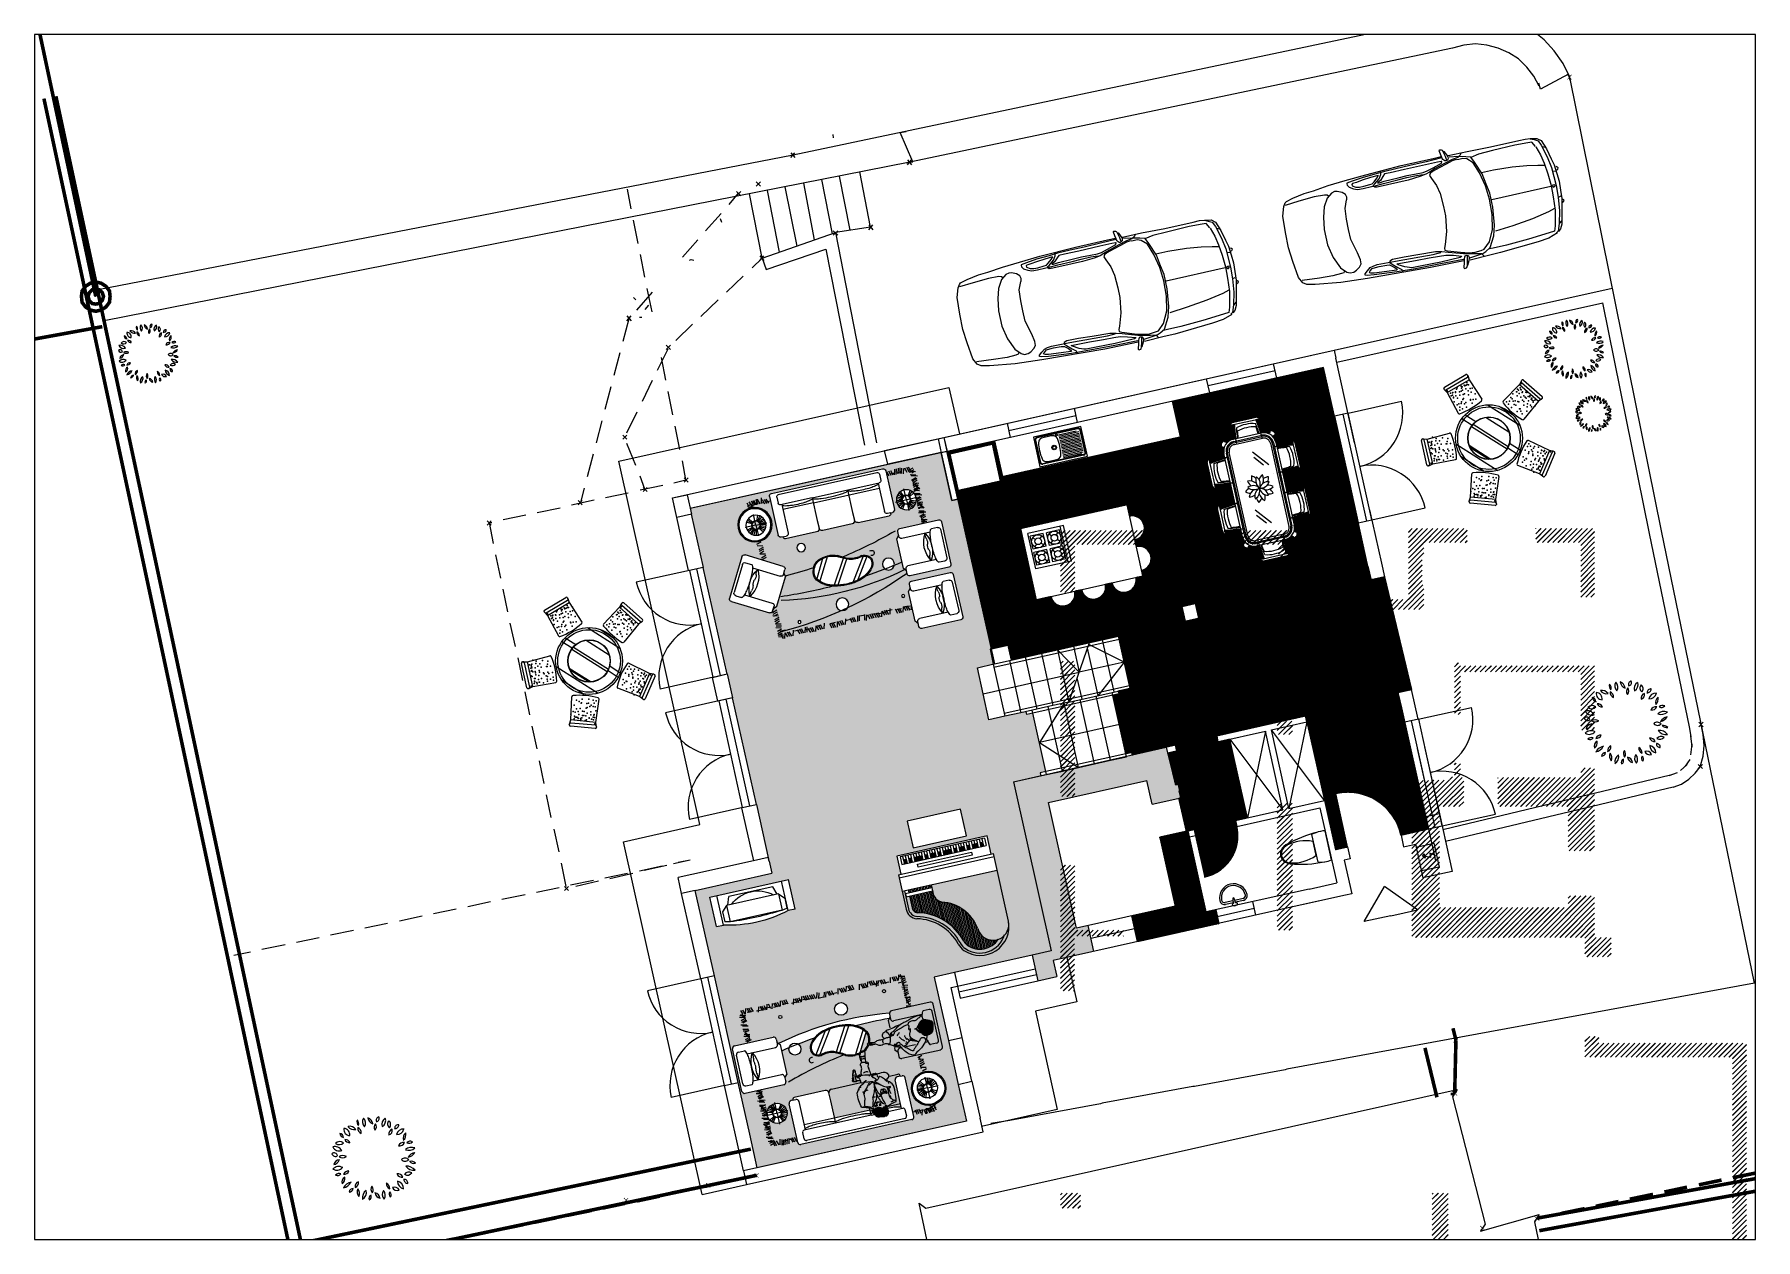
# Paper-space layout 'Layout1' of a CAD drawing. Extents: x 0 to 11.4, y 0 to 8.
# The model-space entities are those that its viewports show. They can reach past a viewport. Long polylines and large blocks are cut down to what shows.
import ezdxf

# ---------------------------------------------------------------- set-up
doc = ezdxf.new("R2010")
doc.units = 0
doc.header["$MEASUREMENT"] = 0
doc.linetypes.add('ACAD_ISO03W100', pattern=[30, 12, -18])
for name, color, linetype in [('3', 3, 'Continuous'), ('6', 7, 'Continuous'), ('8', 8, 'Continuous'), ('F', 7, 'Continuous'), ('FUR', 135, 'Continuous'), ('G', 4, 'Continuous'), ('Hidden', 5, 'Continuous'), ('LAST', 4, 'Continuous'), ('LAYER2', 132, 'Continuous'), ('O', 4, 'Continuous'), ('PUR', 4, 'Continuous'), ('¼ò¾ß', 4, 'Continuous'), ('家具', 7, 'Continuous'), ('平面布置', 7, 'Continuous')]:
    doc.layers.add(name, color=color, linetype=linetype)
doc.layers.add('blue', color=160, linetype='Continuous', lineweight=0)
doc.layers.add('new', color=1, linetype='Continuous', lineweight=0)

# ---------------------------------------------------------------- blocks, each defined once
blk = doc.blocks.new('toilete')
at = {"linetype": 'Continuous'}
for p, q in [((24.5, 0), (-24.5, 0)), ((23.3, -22.5), (-23.3, -22.5)), ((-12, -23.5), (12, -23.5))]:
    blk.add_line(p, q, dxfattribs=at)
blk.add_lwpolyline([(23.3, -22.5), (24.5, -16.8), (25.2, -11.4), (25.2, -5.6), (24.5, 0)])
for start, end in [(170.5377, 187.7399), (187.7399, 195.822)]:
    blk.add_arc((26.2, -8.5), 51.5, start, end, dxfattribs=at)
for centre, radius, start, end in [((177.4, -7.8), 202.5, 181.2224, 197.2477), ((49.8, -49.3), 66.9, 157.3737, 194.7786), ((-49.8, -49.3), 66.9, 345.2214, 22.6263), ((-177.4, -7.8), 202.5, 342.7523, 358.7776), ((1.4, -62.5), 18.2, 197.2477, 249.5476), ((2.6, -61.7), 18.1, 194.7786, 226.8543), ((0, -64.5), 14.3, 226.8543, 313.1457), ((0, -66.1), 14.3, 249.5476, 290.4524), ((-1.4, -62.5), 18.2, 290.4524, 342.7523), ((-2.6, -61.7), 18.1, 313.1457, 345.2214)]:
    blk.add_arc(centre, radius, start, end)
blk = doc.blocks.new('Sulhan')
at = {"color": 6}
for p, q in [((0.21, 1.146), (0.706, 1.146)), ((0.658, 1.182), (0.258, 1.182)), ((0.985, 1.146), (1.481, 1.146)), ((1.433, 1.182), (1.033, 1.182)), ((0.176, 0.874), (1.577, 0.874)), ((-0.293, 0.652), (-0.293, 0.252)), ((-0.257, 0.204), (-0.257, 0.7)), ((-0.024, 0.201), (-0.024, 0.674)), ((0.036, 0.201), (0.036, 0.674)), ((0.176, 0.814), (1.577, 0.814)), ((0.676, 0.721), (0.678, 0.721)), ((1.717, 0.674), (1.717, 0.201)), ((1.777, 0.674), (1.777, 0.201)), ((2.007, 0.204), (2.007, 0.7)), ((2.043, 0.652), (2.043, 0.252)), ((1.577, 0.061), (0.176, 0.061)), ((1.577, 0.001), (0.176, 0.001)), ((0.676, 0.162), (0.678, 0.162)), ((0.21, -0.262), (0.706, -0.262)), ((0.985, -0.262), (1.481, -0.262)), ((0.658, -0.299), (0.258, -0.299)), ((1.433, -0.299), (1.033, -0.299))]:
    blk.add_line(p, q, dxfattribs=at)
at = {"color": 252}
for p, q in [((0.016, 0.201), (0.016, 0.674)), ((0.176, 0.834), (1.577, 0.834)), ((0.517, 0.681), (0.256, 0.463)), ((0.505, 0.595), (0.342, 0.466)), ((1.737, 0.674), (1.737, 0.201)), ((1.459, 0.518), (1.198, 0.301)), ((1.447, 0.432), (1.284, 0.304)), ((1.577, 0.041), (0.176, 0.041))]:
    blk.add_line(p, q, dxfattribs=at)
at = {"color": 252, "linetype": 'ACAD_ISO03W100'}
for p, q in [((0.066, 0.201), (0.066, 0.674)), ((0.176, 0.784), (1.577, 0.784)), ((1.687, 0.674), (1.687, 0.201)), ((1.577, 0.091), (0.176, 0.091))]:
    blk.add_line(p, q, dxfattribs=at)
at = {"color": 6}
for centre, radius, start, end in [((0.258, 1.132), 0.05, 90, 163.8086), ((0.658, 1.132), 0.05, 16.1914, 90), ((1.033, 1.132), 0.05, 90, 163.8086), ((1.433, 1.132), 0.05, 16.1914, 90), ((0.176, 0.674), 0.2, 90, 180), ((0.461, 0.564), 0.543, 72.7033, 107.2967), ((0.461, 0.508), 0.543, 72.7033, 107.2967), ((1.236, 0.564), 0.543, 72.7033, 107.2967), ((1.236, 0.508), 0.543, 72.7033, 107.2967), ((1.577, 0.674), 0.2, 0, 90), ((-0.243, 0.652), 0.05, 106.1914, 180), ((0.326, 0.455), 0.543, 162.7033, 197.2967), ((0.382, 0.455), 0.543, 162.7033, 197.2967), ((0.176, 0.674), 0.14, 90, 180), ((1.577, 0.674), 0.14, 0, 90), ((1.369, 0.455), 0.543, 342.7033, 17.2967), ((1.425, 0.455), 0.543, 342.7033, 17.2967), ((1.993, 0.652), 0.05, 0, 73.8086), ((-0.243, 0.252), 0.05, 180, 253.8086), ((0.176, 0.201), 0.2, 180, 270), ((0.176, 0.201), 0.14, 180, 270), ((1.577, 0.201), 0.14, 270, 0), ((1.577, 0.201), 0.2, 270, 0), ((1.993, 0.252), 0.05, 286.1914, 0), ((0.258, -0.249), 0.05, 196.1914, 270), ((0.461, 0.376), 0.543, 252.7033, 287.2967), ((0.461, 0.32), 0.543, 252.7033, 287.2967), ((0.658, -0.249), 0.05, 270, 343.8086), ((1.033, -0.249), 0.05, 196.1914, 270), ((1.236, 0.376), 0.543, 252.7033, 287.2967), ((1.236, 0.32), 0.543, 252.7033, 287.2967), ((1.433, -0.249), 0.05, 270, 343.8086)]:
    blk.add_arc(centre, radius, start, end, dxfattribs=at)
at = {"color": 252}
for centre, start, end in [((0.176, 0.674), 90, 180), ((1.577, 0.674), 0, 90), ((0.176, 0.201), 180, 270), ((1.577, 0.201), 270, 0)]:
    blk.add_arc(centre, 0.16, start, end, dxfattribs=at)
at = {"color": 252, "linetype": 'ACAD_ISO03W100'}
for centre, start, end in [((0.176, 0.674), 90, 180), ((1.577, 0.674), 0, 90), ((0.176, 0.201), 180, 270), ((1.577, 0.201), 270, 0)]:
    blk.add_arc(centre, 0.11, start, end, dxfattribs=at)
at = {"color": 0, "linetype": 'ByBlock'}
for centre, radius, start, end in [((0.938, 0.622), 0.233, 177.2105, 198.3514), ((0.691, 0.489), 0.145, 50.5086, 84.2476), ((0.941, 0.583), 0.159, 163.7761, 237.5159), ((0.717, 0.498), 0.147, 340.0447, 61.2473), ((1.018, 0.542), 0.188, 136.1301, 166.4931), ((0.86, 0.595), 0.147, 268.0447, 349.2473), ((1.01, 0.408), 0.159, 91.7761, 165.5159), ((0.739, 0.576), 0.173, 344.1324, 33.6013), ((1.046, 0.423), 0.233, 105.2105, 126.3514), ((0.843, 0.617), 0.145, 338.5086, 12.2476), ((0.766, 0.304), 0.145, 122.5086, 156.2476), ((0.716, 0.581), 0.233, 249.2105, 270.3514), ((0.698, 0.377), 0.173, 56.1324, 105.6013), ((0.817, 0.632), 0.188, 208.1301, 238.4931), ((0.765, 0.332), 0.147, 52.0447, 133.2473), ((0.754, 0.571), 0.159, 235.7761, 309.5159), ((0.875, 0.276), 0.173, 128.1324, 177.6013), ((0.669, 0.468), 0.188, 280.1301, 310.4932), ((0.938, 0.326), 0.147, 124.0447, 205.2473), ((0.707, 0.39), 0.159, 307.7761, 21.5159), ((0.865, 0.289), 0.159, 19.7761, 93.5159), ((0.997, 0.489), 0.147, 196.0447, 277.2473), ((1.025, 0.413), 0.173, 200.1324, 249.6013), ((0.686, 0.356), 0.233, 321.2105, 342.3514), ((0.941, 0.598), 0.173, 272.1324, 321.6013), ((0.779, 0.277), 0.188, 352.1301, 22.4932), ((0.995, 0.322), 0.188, 64.1301, 94.4931), ((1.013, 0.512), 0.145, 266.5086, 300.2476), ((0.891, 0.259), 0.233, 33.2105, 54.3514), ((0.965, 0.318), 0.145, 194.5086, 228.2476)]:
    blk.add_arc(centre, radius, start, end, dxfattribs=at)
at = {"color": 6}
for centre, major_axis, start_param, end_param in [((0.461, 0.783), (0, -0.632), 4.099527, 4.56758), ((0.461, 0.783), (0, -0.632), 7.99879, 8.466844), ((1.236, 0.783), (0, -0.632), 4.099527, 4.56758), ((1.236, 0.783), (0, -0.632), 7.99879, 8.466844), ((0.107, 0.455), (0.632, 0), 8.062748, 8.466844), ((0.107, 0.455), (0.632, 0), 4.099527, 4.503623)]:
    blk.add_ellipse(centre, major_axis=major_axis, ratio=0.345133, start_param=start_param, end_param=end_param, dxfattribs=at)
at = {"color": 6, "extrusion": (0, 0, -1)}
for centre, major_axis, start_param, end_param in [((1.644, 0.455), (0.632, 0), 4.923784, 5.325251), ((0.461, 0.101), (0, 0.632), 4.099527, 4.553045), ((0.461, 0.101), (0, 0.632), 1.730141, 2.183659), ((1.236, 0.101), (0, 0.632), 4.099527, 4.553045), ((1.236, 0.101), (0, 0.632), 1.730141, 2.183659), ((1.644, 0.455), (0.632, 0), 0.957934, 1.359402)]:
    blk.add_ellipse(centre, major_axis=major_axis, ratio=0.345133, start_param=start_param, end_param=end_param, dxfattribs=at)
at = {"color": 6}
for points, knots in [([(0.004, 0.776), (0.003, 0.785), (0.001, 0.8), (-0.004, 0.824), (-0.034, 0.822), (-0.012, 0.872), (0.012, 0.887), (0.056, 0.901), (0.057, 0.879), (0.062, 0.861), (0.084, 0.862), (0.097, 0.861), (0.102, 0.86)], [25.854151, 25.854151, 25.854151, 25.854151, 52.771329, 71.894905, 86.117928, 121.954734, 172.04851, 202.476174, 216.691855, 230.01003, 254.635643, 269.112988, 269.112988, 269.112988, 269.112988]), ([(0.299, 1.082), (0.296, 1.066), (0.293, 1.05), (0.287, 1.008), (0.284, 0.981), (0.278, 0.928), (0.276, 0.901), (0.275, 0.874)], [4.2084563, 4.2084563, 4.2084563, 4.2084563, 4.2962292, 4.2962292, 4.433179, 4.433179, 4.5651263, 4.5651263, 4.5651263, 4.5651263]), ([(0.301, 1.027), (0.298, 1.003), (0.295, 0.979), (0.29, 0.928), (0.288, 0.901), (0.286, 0.874)], [4.3081151, 4.3081151, 4.3081151, 4.3081151, 4.433179, 4.433179, 4.5651263, 4.5651263, 4.5651263, 4.5651263]), ([(0.632, 0.874), (0.631, 0.899), (0.629, 0.923), (0.624, 0.975), (0.621, 1.002), (0.617, 1.028)], [8.0012444, 8.0012444, 8.0012444, 8.0012444, 8.1227425, 8.1227425, 8.2598231, 8.2598231, 8.2598231, 8.2598231]), ([(0.646, 0.874), (0.645, 0.899), (0.643, 0.923), (0.638, 0.976), (0.635, 1.004), (0.628, 1.049), (0.625, 1.066), (0.622, 1.082)], [8.0012444, 8.0012444, 8.0012444, 8.0012444, 8.1227425, 8.1227425, 8.2664644, 8.2664644, 8.3579144, 8.3579144, 8.3579144, 8.3579144]), ([(1.074, 1.082), (1.071, 1.066), (1.069, 1.05), (1.062, 1.008), (1.059, 0.981), (1.053, 0.928), (1.051, 0.901), (1.05, 0.874)], [4.2084563, 4.2084563, 4.2084563, 4.2084563, 4.2962292, 4.2962292, 4.433179, 4.433179, 4.5651263, 4.5651263, 4.5651263, 4.5651263]), ([(1.076, 1.027), (1.073, 1.003), (1.07, 0.979), (1.065, 0.928), (1.063, 0.901), (1.061, 0.874)], [4.3081151, 4.3081151, 4.3081151, 4.3081151, 4.433179, 4.433179, 4.5651263, 4.5651263, 4.5651263, 4.5651263]), ([(1.407, 0.874), (1.406, 0.899), (1.404, 0.923), (1.4, 0.975), (1.396, 1.002), (1.392, 1.028)], [8.0012444, 8.0012444, 8.0012444, 8.0012444, 8.1227425, 8.1227425, 8.2598231, 8.2598231, 8.2598231, 8.2598231]), ([(1.421, 0.874), (1.42, 0.899), (1.418, 0.923), (1.413, 0.976), (1.41, 1.004), (1.403, 1.049), (1.4, 1.066), (1.397, 1.082)], [8.0012444, 8.0012444, 8.0012444, 8.0012444, 8.1227425, 8.1227425, 8.2664644, 8.2664644, 8.3579144, 8.3579144, 8.3579144, 8.3579144]), ([(1.748, 0.777), (1.749, 0.785), (1.751, 0.801), (1.756, 0.824), (1.786, 0.822), (1.764, 0.872), (1.74, 0.887), (1.696, 0.901), (1.695, 0.879), (1.69, 0.861), (1.668, 0.862), (1.655, 0.861), (1.65, 0.86)], [26.596612, 26.596612, 26.596612, 26.596612, 52.771329, 71.894905, 86.117928, 121.954734, 172.04851, 202.476174, 216.691855, 230.01003, 254.635643, 268.767944, 268.767944, 268.767944, 268.767944]), ([(-0.024, 0.638), (-0.035, 0.637), (-0.047, 0.636), (-0.087, 0.632), (-0.115, 0.629), (-0.159, 0.622), (-0.176, 0.619), (-0.193, 0.616)], [8.0663515, 8.0663515, 8.0663515, 8.0663515, 8.1227425, 8.1227425, 8.2664644, 8.2664644, 8.3579144, 8.3579144, 8.3579144, 8.3579144]), ([(-0.024, 0.624), (-0.035, 0.623), (-0.047, 0.622), (-0.085, 0.618), (-0.112, 0.615), (-0.138, 0.611)], [8.0663515, 8.0663515, 8.0663515, 8.0663515, 8.1227425, 8.1227425, 8.2598231, 8.2598231, 8.2598231, 8.2598231]), ([(1.777, 0.638), (1.787, 0.637), (1.798, 0.636), (1.838, 0.632), (1.866, 0.629), (1.91, 0.622), (1.927, 0.619), (1.943, 0.616)], [8.0690291, 8.0690291, 8.0690291, 8.0690291, 8.1227425, 8.1227425, 8.2664644, 8.2664644, 8.3579144, 8.3579144, 8.3579144, 8.3579144]), ([(1.777, 0.624), (1.787, 0.623), (1.798, 0.622), (1.836, 0.618), (1.863, 0.615), (1.889, 0.611)], [8.0690291, 8.0690291, 8.0690291, 8.0690291, 8.1227425, 8.1227425, 8.2598231, 8.2598231, 8.2598231, 8.2598231]), ([(-0.193, 0.293), (-0.177, 0.29), (-0.161, 0.287), (-0.118, 0.281), (-0.091, 0.278), (-0.051, 0.274), (-0.038, 0.272), (-0.024, 0.271)], [4.2084563, 4.2084563, 4.2084563, 4.2084563, 4.2962292, 4.2962292, 4.433179, 4.433179, 4.5000191, 4.5000191, 4.5000191, 4.5000191]), ([(-0.137, 0.295), (-0.114, 0.292), (-0.089, 0.289), (-0.051, 0.285), (-0.038, 0.284), (-0.024, 0.283)], [4.3081151, 4.3081151, 4.3081151, 4.3081151, 4.433179, 4.433179, 4.5000191, 4.5000191, 4.5000191, 4.5000191]), ([(1.888, 0.295), (1.864, 0.292), (1.84, 0.289), (1.802, 0.285), (1.789, 0.284), (1.777, 0.283)], [4.3081151, 4.3081151, 4.3081151, 4.3081151, 4.433179, 4.433179, 4.4973415, 4.4973415, 4.4973415, 4.4973415]), ([(1.943, 0.293), (1.928, 0.29), (1.911, 0.287), (1.869, 0.281), (1.842, 0.278), (1.802, 0.274), (1.789, 0.272), (1.777, 0.272)], [4.2084563, 4.2084563, 4.2084563, 4.2084563, 4.2962292, 4.2962292, 4.433179, 4.433179, 4.4973415, 4.4973415, 4.4973415, 4.4973415]), ([(0.004, 0.099), (0.003, 0.091), (0.001, 0.076), (-0.004, 0.054), (-0.034, 0.056), (-0.012, 0.005), (0.012, -0.01), (0.056, -0.024), (0.057, -0.001), (0.062, 0.017), (0.082, 0.015), (0.093, 0.017), (0.097, 0.017)], [28.55667, 28.55667, 28.55667, 28.55667, 52.771329, 71.894905, 86.117928, 121.954734, 172.04851, 202.476174, 216.691855, 230.01003, 254.635643, 263.792895, 263.792895, 263.792895, 263.792895]), ([(0.299, -0.199), (0.296, -0.183), (0.293, -0.166), (0.287, -0.124), (0.284, -0.097), (0.279, -0.047), (0.277, -0.023), (0.275, 0.001)], [4.2084563, 4.2084563, 4.2084563, 4.2084563, 4.2962292, 4.2962292, 4.433179, 4.433179, 4.5503345, 4.5503345, 4.5503345, 4.5503345]), ([(0.301, -0.143), (0.298, -0.119), (0.295, -0.095), (0.29, -0.047), (0.288, -0.023), (0.287, 0.001)], [4.3081151, 4.3081151, 4.3081151, 4.3081151, 4.433179, 4.433179, 4.5503345, 4.5503345, 4.5503345, 4.5503345]), ([(0.632, 0.001), (0.631, -0.021), (0.629, -0.043), (0.624, -0.091), (0.621, -0.118), (0.617, -0.144)], [8.0160361, 8.0160361, 8.0160361, 8.0160361, 8.1227425, 8.1227425, 8.2598231, 8.2598231, 8.2598231, 8.2598231]), ([(0.646, 0.001), (0.645, -0.021), (0.643, -0.043), (0.638, -0.093), (0.635, -0.121), (0.628, -0.165), (0.625, -0.182), (0.622, -0.199)], [8.0160361, 8.0160361, 8.0160361, 8.0160361, 8.1227425, 8.1227425, 8.2664644, 8.2664644, 8.3579144, 8.3579144, 8.3579144, 8.3579144]), ([(1.074, -0.199), (1.071, -0.183), (1.069, -0.166), (1.062, -0.124), (1.059, -0.097), (1.054, -0.047), (1.052, -0.023), (1.051, 0.001)], [4.2084563, 4.2084563, 4.2084563, 4.2084563, 4.2962292, 4.2962292, 4.433179, 4.433179, 4.5503345, 4.5503345, 4.5503345, 4.5503345]), ([(1.076, -0.143), (1.073, -0.119), (1.07, -0.095), (1.065, -0.047), (1.063, -0.023), (1.062, 0.001)], [4.3081151, 4.3081151, 4.3081151, 4.3081151, 4.433179, 4.433179, 4.5503345, 4.5503345, 4.5503345, 4.5503345]), ([(1.407, 0.001), (1.406, -0.021), (1.404, -0.043), (1.4, -0.091), (1.396, -0.118), (1.392, -0.144)], [8.0160361, 8.0160361, 8.0160361, 8.0160361, 8.1227425, 8.1227425, 8.2598231, 8.2598231, 8.2598231, 8.2598231]), ([(1.421, 0.001), (1.42, -0.021), (1.418, -0.043), (1.413, -0.093), (1.41, -0.121), (1.403, -0.165), (1.4, -0.182), (1.397, -0.199)], [8.0160361, 8.0160361, 8.0160361, 8.0160361, 8.1227425, 8.1227425, 8.2664644, 8.2664644, 8.3579144, 8.3579144, 8.3579144, 8.3579144]), ([(1.748, 0.099), (1.749, 0.091), (1.751, 0.076), (1.756, 0.054), (1.786, 0.056), (1.764, 0.005), (1.74, -0.01), (1.696, -0.024), (1.695, -0.001), (1.69, 0.017), (1.671, 0.015), (1.659, 0.017), (1.656, 0.017)], [29.290825, 29.290825, 29.290825, 29.290825, 52.771329, 71.894905, 86.117928, 121.954734, 172.04851, 202.476174, 216.691855, 230.01003, 254.635643, 263.419397, 263.419397, 263.419397, 263.419397])]:
    blk.add_open_spline(points, degree=3, knots=knots, dxfattribs=at)
blk = doc.blocks.new('sulhan1')
for p in [(-0.659, 0.676), (-0.638, 0.609), (-0.609, 0.691), (-0.6, 0.747), (-0.592, 0.767), (-0.569, 0.598), (-0.546, 0.704), (-0.527, 0.8), (-0.522, 0.771), (-0.522, 0.721), (-0.502, 0.735), (-0.482, 0.822), (-0.482, 0.666), (-0.482, 0.666), (-0.477, 0.587), (-0.468, 0.604), (-0.459, 0.683), (-0.449, 0.823), (-0.448, 0.763), (-0.431, 0.837), (-0.353, 0.599), (-0.351, 0.589), (-0.346, 0.848), (-0.342, 0.788), (-0.312, 0.601), (0.329, 0.672), (0.368, 0.584), (0.379, 0.643), (0.396, 0.797), (0.396, 0.575), (0.407, 0.728), (0.424, 0.637), (0.444, 0.634), (0.454, 0.838), (0.483, 0.795), (0.499, 0.667), (0.499, 0.667), (0.514, 0.739), (0.522, 0.65), (0.538, 0.721), (0.539, 0.804), (0.558, 0.707), (0.561, 0.803), (0.585, 0.737), (0.602, 0.664), (0.612, 0.751), (0.647, 0.714), (0.658, 0.684), (0.658, 0.571), (0.676, 0.671), (0.713, 0.594), (-0.539, 0.507), (-0.497, 0.545), (-0.443, 0.517), (-0.427, 0.54), (-0.406, 0.466), (-0.321, 0.539), (0.332, 0.533), (0.428, 0.474), (0.466, 0.518), (0.475, 0.523), (0.489, 0.485), (-0.933, -0.218), (-0.931, -0.165), (-0.926, -0.268), (-0.924, -0.187), (-0.916, -0.081), (-0.896, -0.272), (-0.867, -0.204), (-0.858, -0.096), (-0.857, -0.264), (-0.794, -0.239), (-0.785, -0.266), (-0.785, -0.266), (-0.722, -0.272), (-0.681, -0.165), (-0.671, -0.166), (-0.67, -0.125), (-0.648, -0.253), (-0.631, -0.276), (-0.614, -0.152), (-0.571, -0.256), (0.597, -0.258), (0.623, -0.149), (0.651, -0.28), (0.683, -0.168), (0.683, -0.196), (0.743, -0.159), (0.751, -0.204), (0.754, -0.103), (0.754, -0.224), (0.802, -0.266), (0.802, -0.266), (0.832, -0.16), (0.875, -0.259), (0.894, -0.128), (0.919, -0.212), (0.945, -0.263), (0.951, -0.17), (0.951, -0.283), (-0.915, -0.34), (-0.898, -0.353), (-0.849, -0.287), (-0.849, -0.432), (-0.847, -0.379), (-0.84, -0.315), (-0.778, -0.432), (-0.747, -0.37), (-0.708, -0.287), (-0.674, -0.318), (-0.651, -0.37), (0.626, -0.313), (0.658, -0.288), (0.761, -0.447), (0.793, -0.294), (0.799, -0.493), (0.832, -0.365), (0.859, -0.31), (0.861, -0.434), (0.866, -0.287), (0.868, -0.412), (0.893, -0.392), (0.896, -0.327), (0.917, -0.348), (-0.09, -0.69), (-0.056, -0.713), (-0.052, -0.704), (-0.047, -0.645), (-0.02, -0.843), (0.009, -0.843), (0.009, -0.843), (0.034, -0.784), (0.038, -0.708), (0.052, -0.775), (0.065, -0.636), (0.065, -0.699), (0.092, -0.753), (0.119, -0.838), (0.149, -0.747), (-0.208, -0.91), (-0.176, -0.859), (-0.133, -0.951), (-0.11, -0.951), (-0.083, -0.969), (-0.076, -0.901), (-0.034, -0.978), (-0.02, -0.951), (-0.016, -0.91), (0.009, -0.91), (0.038, -0.91), (0.038, -0.989), (0.056, -0.978), (0.097, -0.937), (0.146, -0.955), (0.169, -0.888)]:
    blk.add_point(p)
at = {"layer": 'F'}
for p, q in [((-0.801, 0.757), (-0.469, 0.998)), ((-0.771, 0.716), (-0.44, 0.957)), ((-0.745, 0.674), (-0.408, 0.919)), ((-0.441, 0.993), (-0.435, 0.985)), ((-0.435, 0.985), (-0.408, 0.919)), ((-0.408, 0.919), (-0.17, 0.619)), ((0.424, 0.919), (0.187, 0.618)), ((0.452, 0.985), (0.424, 0.919)), ((0.424, 0.919), (0.762, 0.674)), ((0.452, 0.985), (0.458, 0.993)), ((0.457, 0.957), (0.788, 0.716)), ((0.486, 0.998), (0.818, 0.757)), ((-0.799, 0.721), (-0.805, 0.729)), ((-0.799, 0.721), (-0.745, 0.674)), ((-0.745, 0.674), (-0.533, 0.355)), ((0.762, 0.674), (0.55, 0.356)), ((0.816, 0.721), (0.762, 0.674)), ((0.822, 0.729), (0.816, 0.721)), ((-1.002, -0.118), (-0.644, 0.015)), ((1.019, -0.117), (0.66, 0.016)), ((-0.969, -0.542), (-1.096, -0.152)), ((-1.083, -0.127), (-1.074, -0.124)), ((-1.074, -0.124), (-1.002, -0.118)), ((-0.922, -0.526), (-1.048, -0.136)), ((-0.873, -0.514), (-1.002, -0.118)), ((1.019, -0.117), (0.89, -0.514)), ((1.065, -0.136), (0.939, -0.526)), ((1.113, -0.152), (0.986, -0.542)), ((1.091, -0.123), (1.019, -0.117)), ((1.091, -0.123), (1.1, -0.127)), ((-0.935, -0.552), (-0.944, -0.555)), ((-0.935, -0.552), (-0.873, -0.514)), ((-0.873, -0.514), (-0.504, -0.411)), ((0.89, -0.514), (0.522, -0.411)), ((0.952, -0.551), (0.89, -0.514)), ((0.961, -0.554), (0.952, -0.551)), ((-0.2, -1.003), (-0.216, -0.621)), ((0.217, -1.003), (0.233, -0.62)), ((-0.216, -1.073), (-0.2, -1.003)), ((-0.216, -1.083), (-0.216, -1.073)), ((0.217, -1.003), (-0.2, -1.003)), ((0.214, -1.053), (-0.196, -1.053)), ((0.214, -1.103), (-0.196, -1.103)), ((0.234, -1.073), (0.217, -1.003)), ((0.234, -1.073), (0.234, -1.083))]:
    blk.add_line(p, q, dxfattribs=at)
blk.add_circle((0.008, -0.008), 0.55, dxfattribs=at)
for centre, radius, start, end in [((-0.457, 0.981), 0.02, 36, 126), ((-0.452, 0.973), 0.02, 306, 36), ((0.468, 0.973), 0.02, 144, 234), ((0.474, 0.981), 0.02, 54, 144), ((-0.789, 0.74), 0.02, 126, 216), ((-0.783, 0.732), 0.02, 216, 306), ((-0.997, 1.371), 1.135, 295.5839, 316.6928), ((-0.186, 0.607), 0.02, 316.6928, 38.5448), ((0.202, 0.606), 0.02, 141.4552, 223.5839), ((1.01, 1.375), 1.135, 223.5839, 244.6928), ((0.8, 0.732), 0.02, 234, 324), ((0.806, 0.74), 0.02, 324, 54), ((-0.516, 0.366), 0.02, 213.4552, 295.5839), ((0.533, 0.367), 0.02, 244.6928, 326.5448), ((-0.637, -0.003), 0.02, 28.6928, 110.5448), ((-1.615, -0.539), 1.135, 7.5839, 28.6928), ((1.633, -0.534), 1.135, 151.5839, 172.6928), ((0.653, -0.003), 0.02, 69.4552, 151.5839), ((-1.077, -0.146), 0.02, 108, 198), ((-1.067, -0.143), 0.02, 18, 108), ((1.084, -0.142), 0.02, 72, 162), ((1.094, -0.146), 0.02, 342, 72), ((-0.95, -0.536), 0.02, 198, 288), ((-0.941, -0.532), 0.02, 288, 18), ((-0.51, -0.392), 0.02, 285.4552, 7.5839), ((0.527, -0.392), 0.02, 172.6928, 254.5448), ((0.958, -0.532), 0.02, 162, 252), ((0.967, -0.535), 0.02, 252, 342), ((-0.196, -0.621), 0.02, 100.6928, 182.5448), ((0.011, -1.716), 1.135, 79.5839, 100.6928), ((0.213, -0.62), 0.02, 357.4552, 79.5839), ((-0.196, -1.073), 0.02, 90, 180), ((-0.196, -1.083), 0.02, 180, 270), ((0.214, -1.073), 0.02, 0, 90), ((0.214, -1.083), 0.02, 270, 0)]:
    blk.add_arc(centre, radius, start, end, dxfattribs=at)
for p in [(-0.439, 0.867), (0.44, 0.865), (0.45, 0.93), (-0.748, 0.701), (-0.689, 0.672), (-0.674, 0.628), (-0.655, 0.685), (-0.655, 0.64), (-0.636, 0.599), (-0.614, 0.698), (-0.601, 0.635), (-0.537, 0.654), (-0.512, 0.795), (-0.468, 0.81), (-0.412, 0.834), (-0.406, 0.733), (-0.396, 0.673), (-0.376, 0.777), (-0.357, 0.719), (-0.288, 0.697), (-0.265, 0.612), (0.241, 0.615), (0.279, 0.582), (0.287, 0.632), (0.303, 0.692), (0.332, 0.755), (0.351, 0.635), (0.387, 0.792), (0.403, 0.838), (0.421, 0.823), (0.432, 0.771), (0.463, 0.837), (0.47, 0.715), (0.488, 0.802), (0.532, 0.587), (0.586, 0.615), (0.612, 0.735), (0.636, 0.6), (0.64, 0.697), (0.679, 0.652), (0.703, 0.688), (-0.617, 0.535), (-0.567, 0.488), (-0.514, 0.454), (-0.512, 0.406), (-0.498, 0.516), (-0.47, 0.431), (0.514, 0.444), (0.587, 0.563), (0.588, 0.492), (-0.963, -0.163), (-0.923, -0.148), (-0.917, -0.208), (-0.916, -0.255), (-0.857, -0.132), (-0.825, -0.173), (-0.796, -0.131), (-0.765, -0.183), (-0.754, -0.072), (-0.666, -0.077), (0.654, -0.083), (0.673, -0.037), (0.703, -0.075), (0.727, -0.135), (0.766, -0.072), (0.834, -0.08), (0.839, -0.224), (0.88, -0.171), (0.887, -0.121), (0.927, -0.143), (0.927, -0.214), (0.935, -0.122), (0.953, -0.18), (0.972, -0.149), (1.038, -0.138), (-0.9, -0.509), (-0.856, -0.382), (-0.856, -0.425), (-0.854, -0.462), (-0.814, -0.439), (-0.808, -0.461), (-0.792, -0.39), (-0.79, -0.323), (-0.768, -0.434), (-0.702, -0.436), (-0.647, -0.328), (-0.642, -0.402), (-0.593, -0.363), (-0.557, -0.328), (-0.546, -0.376), (0.595, -0.349), (0.663, -0.405), (0.731, -0.382), (0.737, -0.322), (0.779, -0.365), (0.781, -0.417), (0.844, -0.442), (0.875, -0.391), (0.885, -0.454), (0.901, -0.352), (-0.166, -0.754), (-0.135, -0.671), (-0.124, -0.811), (-0.065, -0.798), (0.11, -0.73), (0.137, -0.645), (0.16, -0.69), (0.182, -0.748), (0.187, -0.65), (0.196, -0.816), (-0.146, -0.937), (-0.144, -0.98), (-0.142, -0.87), (-0.092, -0.852), (-0.088, -0.951), (-0.043, -0.964), (0.061, -0.865), (0.097, -0.946), (0.124, -0.888), (0.137, -0.96), (0.164, -0.924), (0.173, -0.879), (0.173, -0.969), (0.187, -0.925), (0.203, -1.027)]:
    blk.add_point(p, dxfattribs=at)
at = {"layer": 'G'}
for p, q in [((-0.533, 0.088), (-0.088, 0.533)), ((-0.456, 0.286), (-0.286, 0.456)), ((-0.335, 0.02), (-0.02, 0.335)), ((0.162, 0.306), (0.309, 0.452)), ((0.231, 0.262), (0.373, 0.403)), ((-0.272, -0.21), (0.21, 0.272)), ((-0.244, -0.244), (0.244, 0.244)), ((-0.02, -0.558), (0.558, 0.02)), ((-0.452, -0.309), (-0.306, -0.162)), ((-0.403, -0.373), (-0.262, -0.231)), ((0.051, -0.351), (0.351, -0.051)), ((0.084, -0.345), (0.345, -0.084)), ((0.204, -0.522), (0.522, -0.204))]:
    blk.add_line(p, q, dxfattribs=at)
for radius in [0.35, 0.345]:
    blk.add_circle((0.008, -0.008), radius, dxfattribs=at)
at = {"layer": 'O'}
blk.add_circle((0.008, -0.008), 0.515, dxfattribs=at)
blk = doc.blocks.new('kior')
at = {"layer": 'LAYER2', "color": 5}
for p, q in [((-0.15, 0.28), (-0.014, 0.28)), ((0.02, 0.28), (0.15, 0.28))]:
    blk.add_line(p, q, dxfattribs=at)
for centre, radius, start, end in [((-0.15, 0.23), 0.05, 90, 180), ((0, 0.23), 0.2, 180, 0), ((0.15, 0.23), 0.05, 0, 90)]:
    blk.add_arc(centre, radius, start, end, dxfattribs=at)
at = {"layer": '家具', "color": 5}
for p, q in [((-0.15, 0.31), (-0.014, 0.31)), ((0.02, 0.31), (0.15, 0.31))]:
    blk.add_line(p, q, dxfattribs=at)
for centre, radius, start, end in [((-0.15, 0.23), 0.08, 90, 180), ((0.15, 0.23), 0.08, 0, 90), ((0, 0.23), 0.23, 180, 0)]:
    blk.add_arc(centre, radius, start, end, dxfattribs=at)
for centre, major_axis, ratio, start_param, end_param in [((0, 0.34), (-0.0456, 0), 0.503122, 2.013147, 7.555401), ((0.003, 0.298), (0, -0.0676), 0.25596, 4.408868, 8.176048)]:
    blk.add_ellipse(centre, major_axis=major_axis, ratio=ratio, start_param=start_param, end_param=end_param, dxfattribs=at)
blk = doc.blocks.new('tv')
at = {"layer": 'FUR'}
for p, q in [((-0.663, -0.499), (-0.663, 0)), ((-0.546, -0.499), (-0.546, 0)), ((0.663, -0.499), (0.663, 0))]:
    blk.add_line(p, q, dxfattribs=at)
at = {"layer": 'FUR', "color": 4}
for p, q in [((-0.449, -0.195), (-0.536, -0.284)), ((-0.449, -0.195), (0.424, -0.195)), ((-0.449, -0.195), (-0.449, -0.472)), ((-0.428, -0.195), (-0.384, -0.06)), ((0.403, -0.195), (0.358, -0.06)), ((0.424, -0.195), (0.511, -0.284)), ((0.424, -0.195), (0.424, -0.472)), ((-0.536, -0.284), (-0.536, -0.454)), ((-0.449, -0.472), (-0.536, -0.454)), ((-0.449, -0.472), (0.424, -0.472)), ((0.424, -0.472), (0.511, -0.454)), ((0.511, -0.284), (0.511, -0.454))]:
    blk.add_line(p, q, dxfattribs=at)
for centre, radius, start, end in [((-0.013, -0.594), 0.533, 48.5217, 131.4783), ((-0.013, 5.291), 5.78, 265.6708, 274.3292)]:
    blk.add_arc(centre, radius, start, end, dxfattribs=at)
at = {"layer": 'FUR'}
blk.add_arc((0, 1.502), 2.074, 254.7348, 285.2652, dxfattribs=at)
at = {"layer": 'LAST', "color": 4}
blk.add_line((0.663, 0), (-0.663, 0), dxfattribs=at)
at = {"layer": 'PUR'}
blk.add_line((-0.384, -0.06), (0.358, -0.06), dxfattribs=at)
at = {"layer": '¼ò¾ß'}
for p, q in [((0.546, -0.499), (0.546, 0)), ((-0.663, -0.499), (-0.546, -0.499)), ((0.663, -0.499), (0.546, -0.499))]:
    blk.add_line(p, q, dxfattribs=at)
blk = doc.blocks.new('salon1')
at = {"color": 253}
blk.add_line((-0.773, 3.42), (-0.669, 3.421), dxfattribs=at)
at = {"layer": '3', "color": 7}
for p, q in [((0.814, 2.32), (0.813, 2.843)), ((0.854, 2.877), (0.847, 2.877)), ((0.854, 2.876), (0.854, 2.907)), ((0.854, 2.881), (0.854, 2.824)), ((1.55, 2.95), (0.896, 2.95)), ((1.516, 2.836), (1.411, 2.836)), ((1.593, 1.033), (1.593, 2.907)), ((1.377, 2.782), (0.897, 2.782)), ((1.292, 1.672), (1.292, 2.782)), ((1.377, 1.672), (1.377, 2.802)), ((1.551, 1.139), (1.55, 2.802)), ((0.997, 2.269), (0.865, 2.269)), ((1.377, 2.269), (0.997, 2.269)), ((0.814, 2.218), (0.814, 1.723)), ((0.814, 1.621), (0.813, 1.098)), ((0.997, 1.672), (0.865, 1.672)), ((1.377, 1.672), (0.997, 1.672)), ((1.292, 1.672), (1.292, 1.159)), ((1.377, 1.672), (1.377, 1.139)), ((1.377, 1.159), (0.897, 1.159)), ((-0.235, 0.713), (0.204, 0.958)), ((0.268, 0.946), (0.204, 0.958)), ((0.465, 0.46), (0.232, 0.877)), ((0.248, 0.935), (0.322, 0.977)), ((0.38, 0.96), (0.699, 0.39)), ((0.854, 1.064), (0.847, 1.064)), ((0.854, 1.06), (0.854, 1.117)), ((0.854, 1.065), (0.854, 1.034)), ((1.55, 0.991), (0.896, 0.991)), ((1.139, 0.67), (1.139, 0.852)), ((1.516, 1.105), (1.411, 1.105)), ((0, 0), (-0.318, 0.57)), ((-0.302, 0.628), (-0.228, 0.67)), ((-0.257, 0.658), (-0.283, 0.639)), ((-0.259, 0.651), (-0.235, 0.713)), ((0.063, 0.235), (-0.17, 0.653)), ((1.139, 0.67), (0.958, 0.67)), ((1.068, 0.655), (0.978, 0.636)), ((1.073, 0.641), (0.989, 0.603)), ((1.081, 0.713), (1.006, 0.767)), ((1.081, 0.627), (1.006, 0.573)), ((1.091, 0.724), (1.029, 0.793)), ((1.091, 0.616), (1.029, 0.548)), ((1.103, 0.733), (1.057, 0.813)), ((1.103, 0.607), (1.057, 0.528)), ((1.117, 0.739), (1.089, 0.827)), ((1.117, 0.601), (1.089, 0.514)), ((1.132, 0.743), (1.122, 0.834)), ((1.123, 0.741), (1.128, 0.736)), ((1.139, 0.67), (1.139, 0.489)), ((1.139, 0.67), (1.321, 0.67)), ((1.147, 0.743), (1.157, 0.834)), ((1.162, 0.739), (1.19, 0.827)), ((1.176, 0.733), (1.222, 0.813)), ((1.176, 0.607), (1.222, 0.528)), ((1.188, 0.724), (1.25, 0.793)), ((1.188, 0.616), (1.25, 0.548)), ((1.198, 0.713), (1.273, 0.767)), ((1.198, 0.627), (1.273, 0.573)), ((1.206, 0.7), (1.29, 0.737)), ((1.206, 0.659), (1.21, 0.654)), ((0.682, 0.332), (0.058, -0.016)), ((0.558, 0.311), (0.137, 0.076)), ((0.574, 0.369), (0.524, 0.458)), ((0.079, 0.093), (0.03, 0.179))]:
    blk.add_line(p, q, dxfattribs=at)
for centre, radius in [((1.15, 0.654), 0.283), ((1.139, 0.67), 0.165), ((1.139, 0.67), 0.0728), ((1.139, 0.67), 0.0672)]:
    blk.add_circle(centre, radius, dxfattribs=at)
for centre, radius, start, end in [((0.848, 2.843), 0.034, 90.0228, 180.0228), ((0.897, 2.907), 0.0425, 90.0228, 180.0228), ((1.411, 2.802), 0.034, 90.0228, 180.0228), ((1.516, 2.801), 0.0352, 357.8872, 89.238), ((1.55, 2.907), 0.0425, 0.0228, 90.0228), ((0.897, 2.824), 0.0425, 180.0228, 270.0228), ((2.728, 2.526), 1.404, 175.1945, 180.0228), ((2.057, 2.583), 0.73, 168.4967, 175.1945), ((1.641, 2.667), 0.306, 158.0125, 168.4967), ((0.252, 2.084), 0.364, 125.4606, 149.8198), ((0.252, 2.084), 0.348, 125.4606, 149.8198), ((0.142, 2.238), 0.175, 90, 125.4606), ((0.142, 2.238), 0.159, 89.6966, 125.4606), ((0.153, 2.308), 0.104, 36.7801, 96.0749), ((0.153, 2.308), 0.0888, 36.6107, 96.6001), ((0.113, 2.271), 0.144, 355.1564, 38.8448), ((0.113, 2.271), 0.159, 354.5527, 38.737), ((0.865, 2.32), 0.051, 180.0228, 270.0228), ((0.865, 2.218), 0.051, 89.9772, 179.9772), ((2.728, 2.526), 1.404, 180.0228, 184.8511), ((2.057, 2.469), 0.73, 184.8511, 191.549), ((1.641, 2.384), 0.306, 191.549, 202.4094), ((1.641, 2.154), 0.306, 157.5906, 168.451), ((1.641, 2.156), 0.306, 157.6363, 158.2001), ((0.706, 1.914), 0.853, 166.4562, 180), ((0.706, 1.914), 0.837, 166.4562, 180), ((0.427, 1.982), 0.567, 149.8198, 166.4562), ((0.427, 1.982), 0.551, 149.8198, 166.4562), ((0.634, 2.146), 0.395, 163.2926, 194.9117), ((1.802, 2.713), 1.688, 203.368, 210.2008), ((0.634, 2.146), 0.379, 163.0568, 194.739), ((1.802, 2.713), 1.672, 203.4078, 210.2238), ((3.588, 1.958), 2.265, 175.6079, 179.6752), ((2.057, 2.069), 0.73, 168.451, 175.1489), ((0.706, 1.914), 0.853, 180, 193.5438), ((0.706, 1.914), 0.837, 180, 193.5438), ((0.427, 1.847), 0.567, 193.5438, 210.1802), ((0.427, 1.847), 0.551, 193.5438, 210.1802), ((0.043, 1.723), 0.332, 358.911, 25.2036), ((-0.072, 1.719), 0.447, 338.8014, 359.717), ((0.043, 1.723), 0.348, 358.9292, 25.3173), ((-0.072, 1.719), 0.462, 338.6984, 359.7035), ((0.865, 1.725), 0.0511, 179.8377, 269.9905), ((3.588, 1.983), 2.265, 180.3248, 184.3921), ((2.057, 1.872), 0.73, 184.8511, 191.549), ((1.641, 1.787), 0.306, 191.549, 202.4094), ((0.252, 1.745), 0.364, 210.1802, 234.5394), ((0.252, 1.745), 0.348, 210.1802, 234.5394), ((0.142, 1.591), 0.175, 234.5394, 270), ((0.142, 1.591), 0.159, 234.5394, 269.7981), ((0.118, 1.744), 0.312, 274.2656, 292.949), ((0.118, 1.744), 0.328, 274.1606, 293.0121), ((0.142, 1.662), 0.228, 295.6119, 332.6508), ((0.142, 1.662), 0.244, 295.5264, 332.8491), ((0.865, 1.621), 0.051, 89.9772, 179.9772), ((2.728, 1.415), 1.404, 175.1489, 179.9772), ((2.057, 1.472), 0.73, 168.451, 175.1489), ((1.641, 1.557), 0.306, 157.5906, 168.451), ((1.641, 1.785), 0.306, 201.7999, 202.3637), ((0.897, 1.117), 0.0425, 89.9772, 179.9772), ((2.728, 1.415), 1.404, 179.9772, 184.8055), ((2.057, 1.358), 0.73, 184.8055, 191.5033), ((1.641, 1.274), 0.306, 191.5033, 201.9875), ((1.411, 1.139), 0.034, 179.9772, 269.9772), ((1.516, 1.14), 0.0352, 270.762, 2.1128), ((0.269, 0.898), 0.0425, 119.1745, 209.1745), ((0.343, 0.94), 0.0425, 29.1745, 119.1745), ((0.848, 1.098), 0.034, 179.9772, 269.9772), ((0.897, 1.034), 0.0425, 179.9772, 269.9772), ((1.55, 1.034), 0.0429, 270.2118, 1.5543), ((-0.281, 0.591), 0.0425, 119.1745, 209.1745), ((-0.207, 0.632), 0.0425, 29.1745, 119.1745), ((0.588, -0.347), 0.785, 123.5707, 129.689), ((0.994, -0.959), 1.519, 119.1745, 123.5707), ((0.994, -0.959), 1.519, 114.7783, 119.1745), ((0.686, -0.292), 0.785, 108.6599, 114.7783), ((0.539, 0.144), 0.325, 95.4599, 108.6599), ((0.51, 0.45), 0.017, 29.1745, 95.4599), ((0.537, 0.348), 0.0425, 299.1745, 29.1745), ((0.662, 0.369), 0.0425, 299.1745, 29.1745), ((0.037, 0.021), 0.0425, 209.1745, 299.1745), ((0.045, 0.188), 0.017, 144.0156, 209.1745), ((0.294, 0.007), 0.325, 129.689, 144.0156), ((0.116, 0.113), 0.0425, 209.1745, 299.1745)]:
    blk.add_arc(centre, radius, start, end, dxfattribs=at)
at = {"layer": '平面布置', "color": 7}
for p, q in [((-1.117, 3.62), (-1.116, 2.967)), ((-0.359, 3.663), (-1.074, 3.663)), ((-1.003, 3.578), (-1.003, 3.479)), ((-0.478, 3.621), (-0.96, 3.621)), ((-0.947, 3.446), (-0.946, 2.967)), ((-0.487, 3.446), (-0.486, 2.968)), ((-0.436, 3.578), (-0.435, 3.477)), ((-0.316, 2.968), (-0.316, 3.621)), ((-0.228, 3.62), (-0.228, 2.967)), ((0.53, 3.663), (-0.185, 3.663)), ((-0.114, 3.578), (-0.114, 3.479)), ((0.411, 3.621), (-0.072, 3.621)), ((-0.058, 3.446), (-0.058, 2.967)), ((0.402, 3.446), (0.403, 2.968)), ((0.453, 3.578), (0.453, 3.477)), ((0.573, 2.968), (0.572, 3.621)), ((1.009, 3.178), (0.827, 3.178)), ((0.938, 3.193), (0.848, 3.212)), ((0.942, 3.207), (0.858, 3.245)), ((0.95, 3.22), (0.876, 3.274)), ((0.95, 3.135), (0.876, 3.081)), ((0.96, 3.232), (0.899, 3.3)), ((0.96, 3.123), (0.899, 3.055)), ((0.973, 3.241), (0.927, 3.32)), ((0.986, 3.247), (0.958, 3.334)), ((1.009, 2.995), (1.009, 3.359)), ((1.009, 3.178), (1.191, 3.178)), ((1.045, 3.241), (1.091, 3.32)), ((1.058, 3.232), (1.119, 3.3)), ((1.058, 3.123), (1.119, 3.055)), ((1.068, 3.22), (1.142, 3.274)), ((1.068, 3.135), (1.142, 3.081)), ((1.075, 3.148), (1.159, 3.111)), ((-1.074, 2.925), (-0.989, 2.925)), ((-1.026, 2.926), (-0.974, 2.883)), ((-0.974, 2.883), (-0.472, 2.884)), ((-0.421, 2.925), (-0.472, 2.884)), ((-0.444, 2.925), (-0.359, 2.925)), ((-0.185, 2.925), (-0.1, 2.925)), ((-0.137, 2.926), (-0.086, 2.883)), ((-0.086, 2.883), (0.417, 2.884)), ((0.467, 2.925), (0.417, 2.884)), ((0.445, 2.925), (0.53, 2.925)), ((0.973, 3.115), (0.927, 3.035)), ((0.986, 3.108), (0.958, 3.021)), ((1.001, 3.105), (0.992, 3.014)), ((1.017, 3.105), (1.026, 3.014)), ((1.031, 3.108), (1.06, 3.021)), ((1.045, 3.115), (1.091, 3.035))]:
    blk.add_line(p, q, dxfattribs=at)
at = {"layer": '平面布置', "color": 252}
for p, q in [((0.575, 3.342), (0.598, 3.418)), ((0.612, 3.342), (0.589, 3.43)), ((0.604, 3.342), (0.628, 3.418)), ((0.642, 3.353), (0.618, 3.441)), ((0.651, 3.353), (0.675, 3.43)), ((0.681, 3.353), (0.704, 3.43)), ((0.694, 3.336), (0.718, 3.412)), ((0.759, 3.324), (0.736, 3.412)), ((0.765, 3.359), (0.742, 3.447)), ((0.788, 3.336), (0.765, 3.424)), ((0.817, 3.434), (0.879, 3.372)), ((0.842, 3.342), (0.818, 3.43)), ((0.829, 3.336), (0.852, 3.412)), ((0.868, 3.336), (0.891, 3.413)), ((0.88, 3.375), (0.87, 3.412)), ((0.905, 3.336), (0.882, 3.424)), ((0.897, 3.336), (0.921, 3.413)), ((0.935, 3.348), (0.911, 3.436)), ((0.944, 3.348), (0.967, 3.424)), ((0.973, 3.348), (0.997, 3.424)), ((0.987, 3.33), (1.011, 3.407)), ((1.058, 3.354), (1.035, 3.442)), ((1.081, 3.33), (1.058, 3.419)), ((1.135, 3.336), (1.111, 3.424)), ((1.122, 3.33), (1.145, 3.407)), ((1.136, 3.434), (1.198, 3.372)), ((1.161, 3.342), (1.138, 3.43)), ((1.148, 3.336), (1.172, 3.412)), ((1.187, 3.336), (1.211, 3.413)), ((1.199, 3.375), (1.19, 3.412)), ((1.225, 3.336), (1.201, 3.424)), ((1.216, 3.336), (1.24, 3.413)), ((1.254, 3.348), (1.231, 3.436)), ((1.263, 3.348), (1.287, 3.424)), ((1.293, 3.348), (1.316, 3.424)), ((1.307, 3.33), (1.33, 3.407)), ((1.378, 3.354), (1.354, 3.442)), ((1.401, 3.33), (1.377, 3.419)), ((1.423, 3.362), (1.435, 3.4)), ((1.454, 3.336), (1.431, 3.424)), ((1.441, 3.33), (1.465, 3.407)), ((1.441, 3.324), (1.464, 3.4)), ((1.476, 3.324), (1.5, 3.4)), ((0.608, 3.357), (0.641, 3.357)), ((0.609, 3.357), (0.639, 3.357)), ((0.652, 3.357), (0.682, 3.357)), ((0.75, 3.357), (0.783, 3.357)), ((0.817, 3.357), (0.836, 3.357)), ((0.901, 3.352), (0.933, 3.352)), ((0.902, 3.352), (0.932, 3.352)), ((0.945, 3.352), (0.975, 3.352)), ((1.043, 3.352), (1.075, 3.352)), ((1.11, 3.352), (1.128, 3.352)), ((1.137, 3.357), (1.155, 3.357)), ((1.22, 3.352), (1.253, 3.352)), ((1.221, 3.352), (1.251, 3.352)), ((1.265, 3.352), (1.294, 3.352)), ((1.362, 3.352), (1.395, 3.352)), ((1.429, 3.352), (1.448, 3.352)), ((1.434, 3.223), (1.523, 3.247)), ((1.446, 3.353), (1.523, 3.329)), ((1.446, 3.323), (1.523, 3.3)), ((1.446, 3.288), (1.523, 3.265)), ((1.446, 3.194), (1.534, 3.218)), ((1.452, 3.106), (1.54, 3.129)), ((1.455, 3.17), (1.543, 3.193)), ((1.455, 3.14), (1.543, 3.164)), ((1.474, 3.201), (1.474, 3.112)), ((-0.777, 2.865), (-0.689, 2.888)), ((-0.777, 2.841), (-0.7, 2.818)), ((-0.712, 2.856, 0.686), (-0.712, 2.763, 0.686)), ((1.452, 3.076), (1.54, 3.1)), ((1.452, 3.053), (1.528, 3.029)), ((1.452, 3.023), (1.528, 3)), ((1.452, 2.988), (1.528, 2.965)), ((1.474, 3.082), (1.474, 3.017)), ((-0.789, 2.723), (-0.7, 2.747)), ((-0.789, 2.7), (-0.712, 2.676)), ((-0.789, 2.67), (-0.712, 2.647)), ((-0.789, 2.635), (-0.712, 2.612)), ((-0.777, 2.812), (-0.7, 2.788)), ((-0.777, 2.776), (-0.7, 2.753)), ((-0.726, 2.706, 1.371), (-0.726, 2.613, 1.371)), ((-0.711, 2.552, 1.371), (-0.711, 2.459, 1.371)), ((-0.783, 2.365), (-0.695, 2.388)), ((-0.783, 2.341), (-0.706, 2.318)), ((-0.783, 2.312), (-0.706, 2.288)), ((-0.783, 2.276), (-0.706, 2.253)), ((-0.771, 2.506), (-0.683, 2.529)), ((-0.771, 2.482), (-0.695, 2.459)), ((-0.771, 2.453), (-0.695, 2.429)), ((-0.771, 2.418), (-0.695, 2.394)), ((-0.726, 2.422, 1.371), (-0.726, 2.329, 1.371)), ((-0.717, 2.321, 1.371), (-0.717, 2.228, 1.371)), ((-0.789, 2.106), (-0.7, 2.129)), ((-0.777, 2.235), (-0.7, 2.212)), ((-0.777, 2.206), (-0.7, 2.182)), ((-0.777, 2.17), (-0.7, 2.147)), ((-0.777, 2.076), (-0.689, 2.1)), ((-0.771, 1.988), (-0.683, 2.012)), ((-0.697, 2.104, 1.371), (-0.697, 2.012, 1.371)), ((-0.777, 1.753), (-0.689, 1.776)), ((-0.777, 1.729), (-0.7, 1.706)), ((-0.771, 1.959), (-0.683, 1.982)), ((-0.771, 1.935), (-0.695, 1.912)), ((-0.771, 1.906), (-0.695, 1.882)), ((-0.771, 1.87), (-0.695, 1.847)), ((-0.717, 1.878, 1.371), (-0.717, 1.785, 1.371)), ((-0.789, 1.612), (-0.7, 1.635)), ((-0.789, 1.588), (-0.712, 1.565)), ((-0.789, 1.559), (-0.712, 1.535)), ((-0.789, 1.523), (-0.712, 1.5)), ((-0.777, 1.7), (-0.7, 1.676)), ((-0.777, 1.665), (-0.7, 1.641)), ((-0.771, 1.394), (-0.683, 1.417)), ((-0.71, 1.599, 1.371), (-0.71, 1.507, 1.371)), ((-0.783, 1.253), (-0.695, 1.276)), ((-0.783, 1.229), (-0.706, 1.206)), ((-0.783, 1.2), (-0.706, 1.176)), ((-0.783, 1.164), (-0.706, 1.141)), ((-0.771, 1.37), (-0.695, 1.347)), ((-0.771, 1.341), (-0.695, 1.317)), ((-0.771, 1.306), (-0.695, 1.282)), ((-0.723, 1.172, 1.371), (-0.723, 1.08, 1.371)), ((-0.704, 1.353, 1.371), (-0.704, 1.261, 1.371)), ((-0.771, 0.87), (-0.683, 0.894)), ((-0.765, 1.106), (-0.677, 1.129)), ((-0.765, 1.076), (-0.677, 1.1)), ((-0.765, 1.053), (-0.689, 1.029)), ((-0.765, 1.023), (-0.689, 1)), ((-0.765, 0.988), (-0.689, 0.964)), ((-0.704, 1.001, 1.371), (-0.704, 0.909, 1.371)), ((1.446, 0.953), (1.523, 0.929)), ((1.446, 0.923), (1.523, 0.9)), ((1.446, 0.888), (1.523, 0.864)), ((1.47, 0.835), (1.558, 0.859)), ((1.474, 0.984), (1.474, 0.915)), ((1.474, 0.88), (1.474, 0.836)), ((-0.783, 0.729), (-0.695, 0.753)), ((-0.783, 0.706), (-0.706, 0.682)), ((-0.771, 0.847), (-0.695, 0.823)), ((-0.771, 0.817), (-0.695, 0.794)), ((-0.771, 0.782), (-0.695, 0.759)), ((-0.73, 0.633), (-0.754, 0.721)), ((-0.701, 0.633), (-0.724, 0.721)), ((-0.707, 0.633), (-0.683, 0.709)), ((-0.677, 0.633), (-0.654, 0.709)), ((-0.654, 0.764, 1.371), (-0.654, 0.671, 1.371)), ((-0.642, 0.633), (-0.618, 0.709)), ((-0.577, 0.621), (-0.601, 0.709)), ((-0.548, 0.633), (-0.571, 0.721)), ((-0.543, 0.717), (-0.52, 0.629)), ((-0.49, 0.705), (-0.514, 0.629)), ((-0.455, 0.705), (-0.479, 0.629)), ((-0.426, 0.705), (-0.449, 0.629)), ((-0.402, 0.705), (-0.379, 0.617)), ((-0.368, 0.7), (-0.392, 0.623)), ((-0.333, 0.7), (-0.356, 0.623)), ((-0.303, 0.7), (-0.327, 0.623)), ((0.586, 0.717), (0.562, 0.641)), ((0.615, 0.717), (0.592, 0.641)), ((0.639, 0.717), (0.662, 0.629)), ((0.692, 0.705), (0.668, 0.629)), ((0.727, 0.705), (0.704, 0.629)), ((0.756, 0.705), (0.733, 0.629)), ((0.78, 0.705), (0.804, 0.617)), ((0.829, 0.615), (0.852, 0.691)), ((1.429, 0.7), (1.461, 0.669)), ((1.441, 0.603), (1.464, 0.68)), ((1.446, 0.632), (1.523, 0.609)), ((1.458, 0.694), (1.533, 0.714)), ((1.458, 0.67), (1.534, 0.647)), ((1.464, 0.759), (1.552, 0.782)), ((1.464, 0.735), (1.54, 0.712)), ((1.464, 0.706), (1.54, 0.682)), ((1.464, 0.67), (1.54, 0.647)), ((1.47, 0.812), (1.546, 0.788)), ((1.47, 0.782), (1.546, 0.759)), ((1.47, 0.747), (1.546, 0.723)), ((1.474, 0.781), (1.474, 0.761)), ((1.474, 0.746), (1.474, 0.665)), ((1.476, 0.603), (1.5, 0.68))]:
    blk.add_line(p, q, dxfattribs=at)
at = {"layer": '平面布置', "color": 8}
for p, q in [((0.271, 2.291), (-0.142, 2.012)), ((0.252, 2.349), (-0.129, 2.092)), ((0.282, 2.014), (-0.134, 1.763)), ((0.309, 1.959), (-0.12, 1.701)), ((0.39, 1.707), (-0.005, 1.488)), ((0.382, 1.631), (0.046, 1.446))]:
    blk.add_line(p, q, dxfattribs=at)
at = {"layer": '平面布置', "color": 253}
blk.add_line((1.453, 0.63), (1.429, 0.606), dxfattribs=at)
at = {"layer": '平面布置', "color": 7}
for radius in [0.165, 0.0728, 0.0672]:
    blk.add_circle((1.009, 3.178), radius, dxfattribs=at)
at = {"layer": '平面布置', "color": 252}
for centre, radius in [((-0.527, 2.781), 0.026), ((0.04, 2.659), 0.0988), ((-0.441, 1.776), 0.105), ((0.616, 1.316), 0.0698), ((-0.571, 1.022), 0.026)]:
    blk.add_circle(centre, radius, dxfattribs=at)
at = {"layer": '平面布置', "color": 253}
blk.add_circle((1.15, 0.654), 0.265, dxfattribs=at)
at = {"layer": '平面布置', "color": 7}
for centre, radius, start, end in [((-1.074, 3.62), 0.0425, 90.0228, 180.0228), ((-0.96, 3.578), 0.0425, 90.0228, 180.0228), ((-0.986, 3.479), 0.017, 180.0228, 245.1817), ((-0.857, 3.758), 0.325, 245.1817, 259.5083), ((-0.773, 4.21), 0.785, 259.5083, 265.6266), ((-0.717, 4.942), 1.519, 265.6266, 270.0228), ((-0.717, 4.942), 1.519, 270.0228, 274.419), ((-0.66, 4.21), 0.785, 274.419, 280.5374), ((-0.576, 3.758), 0.325, 280.5374, 293.7374), ((-0.478, 3.578), 0.0425, 0.0228, 90.0228), ((-0.452, 3.477), 0.017, 293.7374, 0.0228), ((-0.359, 3.621), 0.0425, 0.0228, 90.0228), ((-0.185, 3.62), 0.0425, 90.0228, 180.0228), ((-0.072, 3.578), 0.0425, 90.0228, 180.0228), ((-0.097, 3.479), 0.017, 180.0228, 245.1817), ((0.032, 3.758), 0.325, 245.1817, 259.5083), ((0.116, 4.21), 0.785, 259.5083, 265.6266), ((0.172, 4.942), 1.519, 265.6266, 270.0228), ((0.172, 4.942), 1.519, 270.0228, 274.419), ((0.228, 4.21), 0.785, 274.419, 280.5374), ((0.313, 3.758), 0.325, 280.5374, 293.7374), ((0.411, 3.578), 0.0425, 0.0228, 90.0228), ((0.436, 3.477), 0.017, 293.7374, 0.0228), ((0.53, 3.621), 0.0425, 0.0228, 90.0228), ((-1.074, 2.967), 0.0425, 180.0228, 270.0228), ((-0.989, 2.967), 0.0425, 270.0228, 0.0228), ((-0.444, 2.968), 0.0425, 180.0228, 270.0228), ((-0.359, 2.968), 0.0425, 270.0228, 0.0228), ((-0.185, 2.967), 0.0425, 180.0228, 270.0228), ((-0.1, 2.967), 0.0425, 270.0228, 0.0228), ((0.445, 2.968), 0.0425, 180.0228, 270.0228), ((0.53, 2.968), 0.0425, 270.0228, 0.0228)]:
    blk.add_arc(centre, radius, start, end, dxfattribs=at)
at = {"layer": '平面布置', "color": 252}
for centre, radius, start, end in [((-0.716, 2.989), 0.434, 58.3297, 121.888), ((0.173, 2.989), 0.434, 58.3297, 121.888), ((-0.717, 3.728), 0.434, 238.3297, 301.888), ((-0.899, 3.502), 0.151, 252.5078, 287.7098), ((-0.808, 3.214), 0.151, 72.5078, 107.7098), ((-0.717, 3.502), 0.151, 252.5078, 287.7098), ((-0.625, 3.215), 0.151, 72.5078, 107.7098), ((-0.534, 3.503), 0.151, 252.5078, 287.7098), ((0.172, 3.728), 0.434, 238.3297, 301.888), ((-0.011, 3.502), 0.151, 252.5078, 287.7098), ((0.081, 3.214), 0.151, 72.5078, 107.7098), ((0.172, 3.502), 0.151, 252.5078, 287.7098), ((0.264, 3.215), 0.151, 72.5078, 107.7098), ((0.355, 3.503), 0.151, 252.5078, 287.7098), ((4.145, 2.284), 2.912, 158.8365, 158.8713), ((5.839, 0.437), 6.51, 157.5304, 177.7499), ((4.753, 1.731), 5.001, 166.4601, 190.6462), ((7.627, 1.396), 7.748, 168.9337, 173.698), ((7.31, 0.738), 7.096, 162.4045, 170.2265), ((0.278, 2.429), 0.0433, 333.5911, 210.5804), ((7.627, 1.396), 7.748, 177.8796, 184.3062), ((7.31, 0.738), 7.096, 174.2981, 178.2493), ((0.399, 0.106, 0.686), 0.434, 86.9494, 150.5077), ((0.045, 0.753, 0.686), 0.434, 266.9494, 330.5077), ((-0.008, 0.468, 0.686), 0.151, 281.1275, 316.3295), ((0.211, 0.259, 0.686), 0.151, 101.1275, 136.3295), ((0.153, 0.555, 0.686), 0.151, 281.1275, 316.3295), ((0.371, 0.347, 0.686), 0.151, 101.1275, 136.3295), ((0.313, 0.643, 0.686), 0.151, 281.1275, 316.3295)]:
    blk.add_arc(centre, radius, start, end, dxfattribs=at)
blk = doc.blocks.new('salon2')
at = {"layer": '3', "ltscale": 3}
h = blk.add_hatch(color=252, dxfattribs=at)
edge = h.paths.add_edge_path()
edge.add_spline(control_points=[(-0.205, 0.96), (-0.174, 0.978), (-0.122, 1.01), (-0.142, 1.085), (-0.15, 1.164), (-0.21, 1.144), (-0.244, 1.121), (-0.306, 1.089), (-0.29, 1.034), (-0.315, 0.967), (-0.273, 0.977), (-0.318, 0.953), (-0.296, 0.923), (-0.268, 0.9), (-0.212, 0.889), (-0.177, 0.899), (-0.103, 0.91), (-0.161, 0.923), (-0.133, 0.96), (-0.179, 0.971), (-0.198, 0.964), (-0.205, 0.96)], knot_values=[6.92976, 6.92976, 6.92976, 6.92976, 88.633957, 150.80248, 204.81141, 248.139794, 279.389018, 321.893636, 408.375761, 431.643524, 447.144857, 469.07466, 497.305108, 522.125936, 570.063074, 628.708388, 656.922664, 684.873946, 704.64736, 740.083308, 760.727208, 760.727208, 760.727208, 760.727208], degree=3, periodic=0)
h = blk.add_hatch(color=252, dxfattribs=at)
edge = h.paths.add_edge_path()
edge.add_spline(control_points=[(0.973, -0.124), (0.944, -0.121), (0.892, -0.112), (0.845, -0.045), (0.843, 0.015), (0.875, 0.087), (0.957, 0.068), (1.024, 0.114), (1.087, 0.077), (1.127, 0), (1.089, -0.069), (1.053, -0.15), (1.003, -0.134), (0.973, -0.124)], knot_values=[11.171972, 11.171972, 11.171972, 11.171972, 83.935274, 146.390702, 207.043537, 236.474222, 338.687878, 374.142978, 438.985032, 497.846364, 587.349285, 634.808067, 704.959464, 704.959464, 704.959464, 704.959464], degree=3, periodic=0)
at = {"layer": '3', "color": 7}
for p, q in [((-0.454, 0.544), (-0.453, 2.419)), ((-0.412, 0.65), (-0.411, 2.313)), ((-0.411, 2.461), (0.243, 2.461)), ((-0.377, 2.347), (-0.271, 2.347)), ((-0.238, 1.183), (-0.237, 2.313)), ((-0.237, 2.293), (0.243, 2.293)), ((-0.153, 1.183), (-0.152, 2.293)), ((0.285, 2.388), (0.285, 2.418)), ((0.285, 2.392), (0.285, 2.336)), ((0.285, 2.389), (0.292, 2.389)), ((0.326, 1.832), (0.326, 2.355)), ((-0.238, 1.781), (0.142, 1.781)), ((0.142, 1.781), (0.275, 1.781)), ((0.326, 1.73), (0.326, 1.234)), ((-0.238, 1.183), (-0.237, 0.651)), ((-0.238, 1.183), (-0.131, 1.183)), ((-0.153, 1.183), (-0.153, 1.154)), ((-0.153, 0.896), (-0.152, 0.671)), ((-0.377, 0.616), (-0.271, 0.616)), ((-0.237, 0.671), (0.243, 0.671)), ((0.285, 0.572), (0.285, 0.628)), ((0.285, 0.576), (0.285, 0.545)), ((0.285, 0.575), (0.292, 0.575)), ((0.326, 0.748), (0.326, 0.609)), ((-0.411, 0.503), (0.243, 0.503)), ((-0.049, 0.236), (-0.11, 0.304)), ((-0.036, 0.245), (-0.082, 0.324)), ((-0.022, 0.251), (-0.051, 0.338)), ((-0.008, 0.254), (-0.017, 0.346)), ((0, 0.182), (0, 0.363)), ((0.008, 0.254), (0.017, 0.346)), ((0.022, 0.251), (0.051, 0.338)), ((0.036, 0.245), (0.082, 0.324)), ((0.049, 0.236), (0.11, 0.304)), ((0, 0.182), (-0.182, 0.182)), ((-0.066, 0.211), (-0.15, 0.249)), ((-0.059, 0.225), (-0.133, 0.279)), ((-0.059, 0.139), (-0.133, 0.085)), ((-0.049, 0.128), (-0.11, 0.059)), ((-0.036, 0.119), (-0.082, 0.039)), ((-0.066, 0.17), (-0.071, 0.165)), ((0, 0.182), (0, 0)), ((0, 0.182), (0.182, 0.182)), ((0.016, 0.253), (0.012, 0.248)), ((0.022, 0.113), (0.051, 0.025)), ((0.036, 0.119), (0.082, 0.039)), ((0.049, 0.128), (0.11, 0.059)), ((0.059, 0.225), (0.133, 0.279)), ((0.059, 0.139), (0.133, 0.085)), ((0.066, 0.152), (0.15, 0.115)), ((0.071, 0.167), (0.161, 0.147)), ((1.396, 0.169), (1.423, 0.15))]:
    blk.add_line(p, q, dxfattribs=at)
at = {"layer": '3', "color": 252}
blk.add_line((0.735, 1.13, 0.686), (0.734, 1.088, 0.686), dxfattribs=at)
at = {"layer": '3', "color": 7}
for centre, radius in [((-0.01, 0.165), 0.283), ((0, 0.182), 0.165), ((0, 0.182), 0.0728), ((0, 0.182), 0.0672)]:
    blk.add_circle(centre, radius, dxfattribs=at)
for centre, radius, start, end in [((-0.411, 2.419), 0.0425, 89.9772, 179.9772), ((-0.376, 2.312), 0.0352, 90.762, 182.1128), ((-0.271, 2.313), 0.034, 359.9772, 89.9772), ((-0.501, 2.179), 0.306, 11.5033, 21.9875), ((0.243, 2.418), 0.0425, 359.9772, 89.9772), ((0.243, 2.336), 0.0425, 269.9772, 359.9772), ((0.292, 2.355), 0.034, 359.9772, 89.9772), ((-0.917, 2.094), 0.73, 4.8055, 11.5033), ((-1.589, 2.038), 1.404, 359.9772, 4.8055), ((-1.589, 2.038), 1.404, 355.1489, 359.9772), ((-0.501, 1.896), 0.306, 337.5906, 348.451), ((-0.501, 1.667), 0.306, 21.7999, 22.3637), ((-0.501, 1.666), 0.306, 11.549, 22.4094), ((-0.917, 1.981), 0.73, 348.451, 355.1489), ((-0.917, 1.581), 0.73, 4.8511, 11.549), ((0.275, 1.832), 0.051, 269.9772, 359.9772), ((0.275, 1.73), 0.051, 0.0228, 90.0228), ((1.061, 1.783), 0.159, 141.263, 185.4473), ((0.54, 1.657), 0.379, 345.261, 16.9432), ((1.061, 1.783), 0.144, 141.1552, 184.8436), ((0.54, 1.657), 0.395, 345.0883, 16.7074), ((1.021, 1.82), 0.104, 83.9251, 143.2199), ((1.021, 1.82), 0.0888, 83.3999, 143.3893), ((1.032, 1.749), 0.159, 54.5394, 90.3034), ((1.032, 1.749), 0.175, 54.5394, 90), ((0.922, 1.595), 0.348, 30.1802, 54.5394), ((0.922, 1.595), 0.364, 30.1802, 54.5394), ((0.746, 1.493), 0.551, 13.5438, 30.1802), ((0.746, 1.493), 0.567, 13.5438, 30.1802), ((-2.449, 1.469), 2.265, 0.3248, 4.3921), ((-2.449, 1.495), 2.265, 355.6079, 359.6752), ((-0.628, 2.225), 1.672, 329.7762, 336.5922), ((-0.628, 2.225), 1.688, 329.7992, 336.632), ((0.468, 1.426), 0.837, 0, 13.5438), ((0.468, 1.426), 0.837, 346.4562, 0), ((0.468, 1.426), 0.853, 0, 13.5438), ((0.468, 1.426), 0.853, 346.4562, 0), ((-0.501, 1.298), 0.306, 337.5906, 348.451), ((-0.501, 1.068), 0.306, 11.549, 22.4094), ((-0.501, 1.297), 0.306, 337.6363, 338.2001), ((-0.917, 1.383), 0.73, 348.451, 355.1489), ((1.131, 1.234), 0.348, 154.6827, 181.0708), ((1.246, 1.23), 0.462, 180.2965, 190.3289), ((1.131, 1.234), 0.332, 154.7964, 181.089), ((1.246, 1.23), 0.447, 180.283, 192.0106), ((0.746, 1.359), 0.551, 329.8198, 346.4562), ((0.746, 1.359), 0.567, 329.8198, 346.4562), ((-0.917, 0.983), 0.73, 4.8511, 11.549), ((-1.589, 0.926), 1.404, 0.0228, 4.8511), ((-1.589, 0.926), 1.404, 355.1945, 0.0228), ((1.032, 1.174), 0.244, 207.1509, 235.8302), ((1.032, 1.174), 0.228, 207.3492, 235.7987), ((1.055, 1.255), 0.312, 247.051, 265.7344), ((1.055, 1.255), 0.328, 248.6473, 265.8394), ((1.032, 1.103), 0.159, 270.2019, 305.4606), ((1.032, 1.103), 0.175, 270, 305.4606), ((0.922, 1.257), 0.348, 305.4606, 329.8198), ((0.922, 1.257), 0.364, 305.4606, 329.8198), ((-0.376, 0.652), 0.0352, 177.8872, 269.238), ((-0.271, 0.651), 0.034, 270.0228, 0.0228), ((-0.501, 0.785), 0.306, 338.0125, 348.4967), ((-0.917, 0.87), 0.73, 348.4967, 355.1945), ((0.243, 0.628), 0.0425, 0.0228, 90.0228), ((0.292, 0.609), 0.034, 270.0228, 0.0228), ((-0.411, 0.546), 0.0429, 178.4457, 269.7882), ((0.243, 0.545), 0.0425, 270.0228, 0.0228)]:
    blk.add_arc(centre, radius, start, end, dxfattribs=at)
at = {"layer": '3', "color": 252, "ltscale": 3}
for centre, radius, start, end in [((0.903, 0.696, 0.686), 0.0406, 79.5148, 123.0894), ((0.898, 0.669, 0.686), 0.0677, 63.6392, 79.5148)]:
    blk.add_arc(centre, radius, start, end, dxfattribs=at)
for points, knots in [([(-0.213, 0.956, 0.686), (-0.179, 0.975, 0.686), (-0.121, 1.007, 0.686), (-0.142, 1.085, 0.686), (-0.15, 1.164, 0.686), (-0.21, 1.144, 0.686), (-0.244, 1.121, 0.686), (-0.306, 1.089, 0.686), (-0.29, 1.034, 0.686), (-0.315, 0.967, 0.686), (-0.273, 0.977, 0.686), (-0.318, 0.953, 0.686), (-0.296, 0.923, 0.686), (-0.268, 0.9, 0.686), (-0.212, 0.889, 0.686), (-0.177, 0.899, 0.686), (-0.103, 0.91, 0.686), (-0.161, 0.923, 0.686), (-0.133, 0.96, 0.686), (-0.184, 0.973, 0.686), (-0.204, 0.961, 0.686), (-0.213, 0.956, 0.686)], [0, 0, 0, 0, 88.633957, 150.80248, 204.81141, 248.139794, 279.389018, 321.893636, 408.375761, 431.643524, 447.144857, 469.07466, 497.305108, 522.125936, 570.063074, 628.708388, 656.922664, 684.873946, 704.64736, 740.083308, 769.084366, 769.084366, 769.084366, 769.084366]), ([(-0.144, 1.118, 0.686), (-0.143, 1.12, 0.686), (-0.139, 1.129, 0.686), (-0.102, 1.118, 0.686), (-0.132, 1.129, 0.686), (-0.15, 1.136, 0.686)], [0, 0, 0, 0, 4.957486, 24.33421, 53.851131, 53.851131, 53.851131, 53.851131]), ([(-0.139, 1.135, 0.686), (-0.132, 1.152, 0.686), (-0.113, 1.197, 0.686), (-0.066, 1.346, 0.686), (-0.084, 1.253, 0.686), (-0.008, 1.244, 0.686), (0.034, 1.228, 0.686), (0.058, 1.22, 0.686)], [0, 0, 0, 0, 60.518576, 156.742964, 182.299185, 237.275016, 309.902587, 309.902587, 309.902587, 309.902587]), ([(-0.115, 1.152, 0.686), (-0.109, 1.164, 0.686), (-0.092, 1.195, 0.686), (-0.084, 1.229, 0.686), (-0.079, 1.25, 0.686)], [0, 0, 0, 0, 36.019014, 92.081432, 92.081432, 92.081432, 92.081432]), ([(-0.079, 1.307, 0.686), (-0.04, 1.317, 0.686), (0.042, 1.337, 0.686), (0.126, 1.333, 0.686), (0.169, 1.331, 0.686)], [0, 0, 0, 0, 106.409885, 220.025525, 220.025525, 220.025525, 220.025525]), ([(0.052, 1.22, 0.686), (0.085, 1.22, 0.686), (0.125, 1.219, 0.686), (0.162, 1.231, 0.686), (0.169, 1.233, 0.686)], [0, 0, 0, 0, 84.476355, 104.032988, 104.032988, 104.032988, 104.032988]), ([(0.126, 1.219, 0.686), (0.138, 1.214, 0.686), (0.159, 1.204, 0.686), (0.187, 1.177, 0.686), (0.183, 1.154, 0.686), (0.181, 1.142, 0.686)], [0, 0, 0, 0, 33.626167, 62.160116, 91.695701, 91.695701, 91.695701, 91.695701]), ([(0.15, 1.222, 0.686), (0.178, 1.194, 0.686), (0.223, 1.146, 0.686), (0.276, 1.107, 0.686), (0.298, 1.092, 0.686)], [0, 0, 0, 0, 104.676597, 172.875133, 172.875133, 172.875133, 172.875133]), ([(0.169, 1.329, 0.686), (0.203, 1.308, 0.686), (0.263, 1.271, 0.686), (0.296, 1.208, 0.686), (0.31, 1.18, 0.686)], [0, 0, 0, 0, 101.553402, 183.196527, 183.196527, 183.196527, 183.196527]), ([(0.209, 1.289, 0.686), (0.213, 1.287, 0.686), (0.226, 1.281, 0.686), (0.239, 1.277, 0.686), (0.249, 1.274, 0.686)], [0, 0, 0, 0, 12.001288, 37.458402, 37.458402, 37.458402, 37.458402]), ([(0.243, 1.253, 0.686), (0.257, 1.251, 0.686), (0.275, 1.25, 0.686), (0.279, 1.234, 0.686), (0.279, 1.231, 0.686)], [0, 0, 0, 0, 31.408902, 39.899476, 39.899476, 39.899476, 39.899476]), ([(0.442, 1.201, 0.686), (0.45, 1.217, 0.686), (0.459, 1.235, 0.686), (0.426, 1.266, 0.686), (0.384, 1.223, 0.686), (0.314, 1.24, 0.686), (0.323, 1.151, 0.686), (0.309, 1.091, 0.686), (0.296, 1.034, 0.686)], [0, 0, 0, 0, 37.77004, 44.330448, 112.206702, 158.127425, 169.373671, 326.046663, 326.046663, 326.046663, 326.046663]), ([(0.319, 1.182, 0.686), (0.325, 1.173, 0.686), (0.334, 1.159, 0.686), (0.339, 1.142, 0.686), (0.341, 1.136, 0.686)], [0, 0, 0, 0, 27.640179, 44.620551, 44.620551, 44.620551, 44.620551]), ([(0.362, 1.289, 0.686), (0.36, 1.294, 0.686), (0.354, 1.307, 0.686), (0.356, 1.325, 0.686), (0.365, 1.353, 0.686), (0.396, 1.328, 0.686), (0.435, 1.335, 0.686), (0.486, 1.34, 0.686), (0.522, 1.316, 0.686), (0.552, 1.312, 0.686), (0.557, 1.28, 0.686), (0.511, 1.289, 0.686), (0.472, 1.288, 0.686), (0.445, 1.261, 0.686), (0.416, 1.274, 0.686), (0.437, 1.281, 0.686), (0.432, 1.301, 0.686), (0.441, 1.301, 0.686), (0.442, 1.301, 0.686)], [0, 0, 0, 0, 15.214729, 36.055512, 48.857472, 79.738512, 103.122769, 157.685733, 206.194273, 214.411126, 234.296897, 257.825245, 307.464974, 341.56748, 352.042995, 362.192251, 380.803332, 383.401633, 383.401633, 383.401633, 383.401633]), ([(0.356, 1.235, 0.686), (0.359, 1.244, 0.686), (0.366, 1.261, 0.686), (0.362, 1.281, 0.686), (0.367, 1.302, 0.686), (0.393, 1.296, 0.686), (0.425, 1.309, 0.686), (0.454, 1.299, 0.686), (0.472, 1.293, 0.686)], [0, 0, 0, 0, 24.284632, 45.084884, 56.190964, 71.83444, 101.967681, 148.338712, 148.338712, 148.338712, 148.338712]), ([(0.363, 1.342, 0.686), (0.365, 1.345, 0.686), (0.366, 1.35, 0.686), (0.366, 1.369, 0.686), (0.401, 1.346, 0.686), (0.435, 1.354, 0.686), (0.434, 1.339, 0.686), (0.433, 1.335, 0.686)], [0, 0, 0, 0, 9.109215, 13.285838, 44.707752, 72.752889, 81.852859, 81.852859, 81.852859, 81.852859]), ([(0.408, 1.024, 0.686), (0.411, 1.042, 0.686), (0.425, 1.12, 0.686), (0.45, 1.281, 0.686), (0.429, 1.22, 0.686), (0.426, 1.212, 0.686)], [229.252261, 229.252261, 229.252261, 229.252261, 259.312026, 344.867622, 358.082672, 358.082672, 358.082672, 358.082672]), ([(0.418, 1.274, 0.686), (0.418, 1.267, 0.686), (0.418, 1.259, 0.686), (0.418, 1.25, 0.686), (0.418, 1.249, 0.686)], [0, 0, 0, 0, 18.199941, 22.100035, 22.100035, 22.100035, 22.100035]), ([(0.424, 1.19, 0.686), (0.444, 1.194, 0.686), (0.486, 1.201, 0.686), (0.54, 1.163, 0.686), (0.582, 1.167, 0.686), (0.601, 1.169, 0.686)], [0, 0, 0, 0, 51.063738, 110.501338, 159.193788, 159.193788, 159.193788, 159.193788]), ([(0.452, 1.33, 0.686), (0.464, 1.33, 0.686), (0.49, 1.329, 0.686), (0.52, 1.309, 0.686), (0.541, 1.303, 0.686), (0.55, 1.301, 0.686)], [0, 0, 0, 0, 31.421868, 65.723795, 90.374568, 90.374568, 90.374568, 90.374568]), ([(0.474, 1.153, 0.686), (0.482, 1.13, 0.686), (0.491, 1.101, 0.686), (0.473, 1.081, 0.686), (0.469, 1.077, 0.686)], [0, 0, 0, 0, 55.878701, 70.732003, 70.732003, 70.732003, 70.732003]), ([(0.516, 1.05, 0.686), (0.537, 1.056, 0.686), (0.565, 1.064, 0.686), (0.594, 1.037, 0.686), (0.636, 1.047, 0.686), (0.628, 1.104, 0.686), (0.648, 1.147, 0.686), (0.62, 1.186, 0.686), (0.602, 1.179, 0.686), (0.593, 1.175, 0.686)], [0, 0, 0, 0, 51.063966, 69.760857, 98.442485, 136.21289, 196.583877, 217.96974, 241.616381, 241.616381, 241.616381, 241.616381]), ([(0.64, 1.14, 0.686), (0.65, 1.142, 0.686), (0.67, 1.146, 0.686), (0.73, 1.148, 0.686), (0.692, 1.135, 0.686), (0.703, 1.108, 0.686), (0.702, 1.072, 0.686), (0.667, 1.085, 0.686), (0.649, 1.083, 0.686), (0.638, 1.082, 0.686)], [0, 0, 0, 0, 32.791493, 65.856029, 77.112898, 107.365096, 127.973901, 150.397914, 180.540849, 180.540849, 180.540849, 180.540849]), ([(0.664, 1.147, 0.686), (0.668, 1.15, 0.686), (0.684, 1.161, 0.686), (0.724, 1.152, 0.686), (0.777, 1.162, 0.686), (0.803, 1.132, 0.686), (0.835, 1.12, 0.686), (0.824, 1.095, 0.686), (0.833, 1.062, 0.686), (0.769, 1.06, 0.686), (0.735, 1.076, 0.686), (0.705, 1.077, 0.686), (0.698, 1.077, 0.686)], [0, 0, 0, 0, 12.05449, 50.662285, 100.751119, 139.349436, 152.871984, 178.39508, 194.636814, 232.879132, 291.995735, 310.219291, 310.219291, 310.219291, 310.219291]), ([(0.73, 1.143, 0.686), (0.737, 1.142, 0.686), (0.75, 1.14, 0.686), (0.736, 1.113, 0.686), (0.751, 1.093, 0.686), (0.738, 1.073, 0.686), (0.732, 1.074, 0.686), (0.73, 1.074, 0.686)], [0, 0, 0, 0, 15.405528, 26.125312, 63.82535, 72.147315, 78.642841, 78.642841, 78.642841, 78.642841]), ([(0.737, 1.156, 0.686), (0.749, 1.154, 0.686), (0.775, 1.151, 0.686), (0.797, 1.129, 0.686), (0.82, 1.12, 0.686), (0.828, 1.098, 0.686), (0.823, 1.082, 0.686), (0.82, 1.071, 0.686)], [0, 0, 0, 0, 30.578618, 67.353333, 79.611572, 92.413964, 122.566762, 122.566762, 122.566762, 122.566762]), ([(-0.153, 0.897, 0.686), (-0.145, 0.879, 0.686), (-0.123, 0.833, 0.686), (-0.102, 0.683, 0.686), (-0.072, 0.802, 0.686), (-0.021, 0.804, 0.686), (0.011, 0.806, 0.686)], [0, 0, 0, 0, 58.099529, 155.224826, 201.006913, 277.065022, 277.065022, 277.065022, 277.065022]), ([(-0.119, 0.91, 0.686), (-0.093, 0.917, 0.686), (-0.048, 0.931, 0.686), (-0.001, 0.949, 0.686), (0.038, 0.945, 0.686), (0.039, 1.031, 0.686), (0.031, 0.932, 0.686), (0.071, 0.987, 0.686), (0.135, 1, 0.686), (0.199, 1.016, 0.686), (0.233, 1.024, 0.686)], [0, 0, 0, 0, 70.409867, 124.986685, 129.624235, 168.516696, 205.713361, 218.8346, 299.734666, 390.28545, 390.28545, 390.28545, 390.28545]), ([(-0.118, 1.095, 0.686), (-0.114, 1.088, 0.686), (-0.106, 1.074, 0.686), (-0.108, 1.037, 0.686), (-0.084, 1.053, 0.686), (-0.065, 1.054, 0.686), (-0.064, 1.043, 0.686), (-0.063, 1.036, 0.686)], [0, 0, 0, 0, 21.811235, 45.429417, 66.268319, 74.855405, 90.278481, 90.278481, 90.278481, 90.278481]), ([(-0.102, 1.02, 0.686), (-0.105, 1.014, 0.686), (-0.111, 1.002, 0.686), (-0.107, 0.99, 0.686), (-0.105, 0.984, 0.686)], [0, 0, 0, 0, 18.113831, 32.718438, 32.718438, 32.718438, 32.718438]), ([(-0.106, 1.124, 0.686), (-0.076, 1.115, 0.686), (-0.03, 1.101, 0.686), (0.017, 1.09, 0.686), (0.052, 1.096, 0.686), (0.039, 1.021, 0.686), (0.043, 1.094, 0.686), (0.092, 1.06, 0.686), (0.146, 1.036, 0.686), (0.21, 1.026, 0.686), (0.241, 1.021, 0.686)], [0, 0, 0, 0, 82.179012, 124.172551, 131.128421, 166.009294, 194.708047, 207.195703, 291.828264, 372.00922, 372.00922, 372.00922, 372.00922]), ([(-0.105, 1.105, 0.686), (-0.09, 1.099, 0.686), (-0.058, 1.087, 0.686), (-0.035, 1.031, 0.686), (-0.062, 0.977, 0.686), (-0.088, 0.95, 0.686), (-0.102, 0.935, 0.686)], [0, 0, 0, 0, 41.941762, 88.289003, 137.229401, 190.028503, 190.028503, 190.028503, 190.028503]), ([(-0.103, 1.084, 0.686), (-0.103, 1.082, 0.686), (-0.104, 1.073, 0.686), (-0.092, 1.065, 0.686), (-0.104, 1.044, 0.686), (-0.085, 1.065, 0.686), (-0.096, 1.075, 0.686), (-0.099, 1.082, 0.686), (-0.1, 1.084, 0.686)], [0, 0, 0, 0, 5.37014, 22.350864, 30.841366, 44.263375, 58.721741, 64.724876, 64.724876, 64.724876, 64.724876]), ([(-0.097, 1.02, 0.686), (-0.097, 1.015, 0.686), (-0.098, 1.004, 0.686), (-0.093, 0.995, 0.686), (-0.095, 0.983, 0.686), (-0.083, 0.995, 0.686), (-0.095, 1.002, 0.686), (-0.087, 1.018, 0.686), (-0.093, 1.017, 0.686), (-0.094, 1.017, 0.686)], [0, 0, 0, 0, 13.425536, 27.116244, 29.801129, 37.393081, 48.463136, 59.203416, 61.886553, 61.886553, 61.886553, 61.886553]), ([(-0.094, 0.73, 0.686), (-0.049, 0.724, 0.686), (0.043, 0.711, 0.686), (0.204, 0.712, 0.686), (0.255, 0.82, 0.686), (0.392, 0.918, 0.686), (0.301, 0.94, 0.686), (0.306, 1.019, 0.686), (0.209, 0.91, 0.686), (0.151, 0.852, 0.686), (0.16, 0.774, 0.686), (0.161, 0.762, 0.686)], [0, 0, 0, 0, 125.422801, 251.68088, 363.259103, 469.510953, 507.917449, 552.801864, 594.966396, 768.088902, 798.341471, 798.341471, 798.341471, 798.341471]), ([(-0.082, 0.955, 0.686), (-0.053, 0.972, 0.686), (0.037, 1.025, 0.686), (0.144, 1.024, 0.686), (0.217, 1.024, 0.686)], [0, 0, 0, 0, 86.085059, 272.751702, 272.751702, 272.751702, 272.751702]), ([(-0.063, 1.087, 0.686), (-0.036, 1.065, 0.686), (0.015, 1.025, 0.686), (0.079, 1.02, 0.686), (0.109, 1.019, 0.686)], [0, 0, 0, 0, 90.713488, 165.812862, 165.812862, 165.812862, 165.812862]), ([(-0.054, 1.06, 0.686), (-0.055, 1.049, 0.686), (-0.057, 1.036, 0.686), (-0.052, 1.023, 0.686), (-0.051, 1.02, 0.686)], [0, 0, 0, 0, 26.8507, 35.340922, 35.340922, 35.340922, 35.340922]), ([(0.065, 0.943, 0.686), (0.073, 0.921, 0.686), (0.084, 0.892, 0.686), (0.054, 0.844, 0.686), (0.092, 0.851, 0.686), (0.085, 0.878, 0.686), (0.101, 0.901, 0.686), (0.083, 0.923, 0.686), (0.084, 0.951, 0.686), (0.056, 0.951, 0.686), (0.066, 0.942, 0.686), (0.071, 0.937, 0.686)], [0, 0, 0, 0, 64.497154, 84.043581, 100.365205, 128.396624, 142.854646, 168.325592, 192.338234, 203.071238, 216.493247, 216.493247, 216.493247, 216.493247]), ([(0.081, 0.946, 0.686), (0.1, 0.946, 0.686), (0.136, 0.946, 0.686), (0.15, 0.899, 0.686), (0.129, 0.857, 0.686), (0.097, 0.859, 0.686), (0.074, 0.861, 0.686)], [0, 0, 0, 0, 46.862522, 83.38104, 107.393682, 159.00759, 159.00759, 159.00759, 159.00759]), ([(0.261, 1.017, 0.686), (0.259, 1, 0.686), (0.256, 0.976, 0.686), (0.238, 0.953, 0.686), (0.235, 0.941, 0.686), (0.233, 0.934, 0.686)], [0, 0, 0, 0, 44.281186, 59.934993, 76.915365, 76.915365, 76.915365, 76.915365]), ([(0.273, 0.81, 0.686), (0.298, 0.781, 0.686), (0.341, 0.73, 0.686), (0.422, 0.823, 0.686), (0.404, 0.901, 0.686), (0.401, 0.941, 0.686), (0.401, 0.947, 0.686)], [0, 0, 0, 0, 53.201817, 95.441996, 166.7115, 178.37996, 178.37996, 178.37996, 178.37996]), ([(0.298, 1.072, 0.686), (0.293, 1.063, 0.686), (0.281, 1.043, 0.686), (0.287, 1.014, 0.686), (0.279, 0.999, 0.686), (0.276, 0.995, 0.686)], [0, 0, 0, 0, 26.441749, 58.774114, 70.780485, 70.780485, 70.780485, 70.780485]), ([(0.296, 0.997, 0.686), (0.302, 0.995, 0.686), (0.312, 0.991, 0.686), (0.316, 0.981, 0.686), (0.318, 0.976, 0.686)], [0, 0, 0, 0, 14.202992, 27.472435, 27.472435, 27.472435, 27.472435]), ([(0.307, 0.968, 0.686), (0.324, 0.975, 0.686), (0.342, 0.983, 0.686), (0.355, 1.01, 0.686), (0.364, 1.025, 0.686), (0.386, 1.037, 0.686), (0.395, 1.03, 0.686), (0.4, 1.027, 0.686)], [0, 0, 0, 0, 45.537019, 47.905206, 78.191519, 91.952902, 106.155728, 106.155728, 106.155728, 106.155728]), ([(0.343, 0.929, 0.686), (0.347, 0.934, 0.686), (0.354, 0.945, 0.686), (0.381, 0.94, 0.686), (0.405, 0.946, 0.686), (0.419, 0.961, 0.686), (0.415, 0.976, 0.686), (0.407, 0.964, 0.686), (0.39, 0.967, 0.686), (0.409, 0.966, 0.686), (0.421, 0.971, 0.686), (0.418, 0.993, 0.686), (0.406, 0.986, 0.686), (0.387, 0.985, 0.686), (0.407, 0.987, 0.686), (0.42, 0.988, 0.686), (0.42, 1.01, 0.686), (0.406, 1.003, 0.686), (0.381, 1.005, 0.686), (0.412, 1.001, 0.686), (0.419, 1.015, 0.686), (0.412, 1.026, 0.686), (0.4, 1.024, 0.686), (0.391, 1.019, 0.686), (0.384, 1.016, 0.686), (0.381, 1.015, 0.686)], [0, 0, 0, 0, 14.245589, 32.27085, 65.424938, 75.415665, 83.125969, 92.594533, 101.062211, 108.471373, 123.178778, 136.06387, 144.792436, 155.430033, 166.067631, 176.109786, 189.879186, 198.412834, 212.213818, 230.332194, 238.870274, 247.408355, 257.993066, 266.055047, 276.480967, 276.480967, 276.480967, 276.480967]), ([(0.402, 1.081, 0.686), (0.409, 1.069, 0.686), (0.419, 1.052, 0.686), (0.417, 1.032, 0.686), (0.417, 1.026, 0.686)], [0, 0, 0, 0, 34.902027, 51.012448, 51.012448, 51.012448, 51.012448]), ([(0.411, 1.042, 0.686), (0.433, 1.041, 0.686), (0.474, 1.04, 0.686), (0.512, 1.056, 0.686), (0.529, 1.063, 0.686)], [0, 0, 0, 0, 58.013512, 107.149157, 107.149157, 107.149157, 107.149157]), ([(0.846, 0.653, 0.686), (0.854, 0.676, 0.686), (0.865, 0.703, 0.686), (0.856, 0.745, 0.686), (0.834, 0.801, 0.686), (0.909, 0.861, 0.686), (0.89, 0.919, 0.686), (0.916, 0.968, 0.686), (0.932, 0.908, 0.686), (0.912, 0.869, 0.686), (0.953, 0.81, 0.686), (0.931, 0.735, 0.686), (0.96, 0.663, 0.686), (0.954, 0.614, 0.686), (0.952, 0.594, 0.686)], [0, 0, 0, 0, 60.970115, 74.178445, 111.267097, 210.963126, 255.074467, 279.515708, 307.41666, 359.287359, 403.554034, 473.492101, 549.720465, 601.59141, 601.59141, 601.59141, 601.59141]), ([(0.89, 0.863, 0.686), (0.889, 0.881, 0.686), (0.887, 0.915, 0.686), (0.885, 0.958, 0.686), (0.924, 1.012, 0.686), (0.937, 0.951, 0.686), (0.931, 0.914, 0.686), (0.926, 0.887, 0.686), (0.923, 0.871, 0.686)], [0, 0, 0, 0, 46.697433, 88.465151, 123.324676, 161.835136, 191.877979, 232.626852, 232.626852, 232.626852, 232.626852]), ([(-0.042, 0.809, 0.686), (-0.027, 0.813, 0.686), (0.004, 0.823, 0.686), (0.062, 0.826, 0.686), (0.111, 0.817, 0.686), (0.144, 0.823, 0.686), (0.151, 0.824, 0.686)], [0, 0, 0, 0, 41.657024, 84.672483, 151.807143, 170.780764, 170.780764, 170.780764, 170.780764]), ([(0.037, 0.788, 0.686), (0.066, 0.795, 0.686), (0.098, 0.802, 0.686), (0.131, 0.802, 0.686), (0.135, 0.802, 0.686)], [0, 0, 0, 0, 77.391086, 86.66573, 86.66573, 86.66573, 86.66573]), ([(0.153, 0.804, 0.686), (0.149, 0.799, 0.686), (0.139, 0.789, 0.686), (0.143, 0.775, 0.686), (0.146, 0.767, 0.686)], [0, 0, 0, 0, 16.728024, 35.434645, 35.434645, 35.434645, 35.434645]), ([(0.212, 0.787, 0.686), (0.224, 0.787, 0.686), (0.244, 0.785, 0.686), (0.258, 0.8, 0.686), (0.264, 0.806, 0.686)], [0, 0, 0, 0, 29.637545, 50.599936, 50.599936, 50.599936, 50.599936]), ([(0.243, 0.815, 0.686), (0.25, 0.815, 0.686), (0.267, 0.815, 0.686), (0.277, 0.829, 0.686), (0.282, 0.836, 0.686)], [0, 0, 0, 0, 18.973621, 41.74948, 41.74948, 41.74948, 41.74948]), ([(0.353, 0.763, 0.686), (0.364, 0.766, 0.686), (0.379, 0.772, 0.686), (0.385, 0.786, 0.686), (0.386, 0.79, 0.686)], [0, 0, 0, 0, 27.630169, 39.636541, 39.636541, 39.636541, 39.636541]), ([(0.751, 0.464, 0.686), (0.752, 0.478, 0.686), (0.756, 0.541, 0.686), (0.881, 0.692, 0.686), (0.817, 0.631, 0.686), (0.935, 0.589, 0.686), (0.99, 0.591, 0.686), (1.08, 0.664, 0.686), (1.071, 0.56, 0.686), (1.106, 0.492, 0.686), (1.114, 0.42, 0.686), (1.118, 0.387, 0.686)], [0, 0, 0, 0, 42.167956, 184.846032, 188.510605, 261.118314, 357.582537, 412.070511, 453.838275, 554.467695, 638.871943, 638.871943, 638.871943, 638.871943]), ([(0.833, 0.499, 0.686), (0.832, 0.503, 0.686), (0.83, 0.512, 0.686), (0.809, 0.531, 0.686), (0.827, 0.495, 0.686), (0.795, 0.531, 0.686), (0.827, 0.57, 0.686), (0.809, 0.558, 0.686), (0.802, 0.547, 0.686), (0.796, 0.53, 0.686), (0.799, 0.518, 0.686), (0.801, 0.513, 0.686)], [0, 0, 0, 0, 13.622009, 27.045047, 42.301032, 59.74223, 94.71225, 98.491569, 110.440566, 128.701216, 142.844466, 142.844466, 142.844466, 142.844466]), ([(1.053, 0.638, 0.686), (1.051, 0.661, 0.686), (1.048, 0.703, 0.686), (0.982, 0.734, 0.686), (0.958, 0.703, 0.686), (0.946, 0.688, 0.686)], [0, 0, 0, 0, 56.575903, 104.225618, 148.354052, 148.354052, 148.354052, 148.354052]), ([(0.983, 0.544, 0.686), (0.978, 0.55, 0.686), (0.969, 0.561, 0.686), (0.952, 0.599, 0.686), (0.971, 0.578, 0.686), (0.979, 0.566, 0.686), (0.989, 0.558, 0.686), (0.994, 0.554, 0.686)], [0, 0, 0, 0, 25.892768, 46.183307, 59.392839, 73.451861, 90.844376, 90.844376, 90.844376, 90.844376]), ([(1.001, 0.561, 0.686), (0.999, 0.568, 0.686), (0.994, 0.583, 0.686), (0.98, 0.581, 0.686), (0.973, 0.58, 0.686)], [0, 0, 0, 0, 18.54008, 34.34859, 34.34859, 34.34859, 34.34859]), ([(0.992, 0.555, 0.686), (0.991, 0.56, 0.686), (0.989, 0.567, 0.686), (0.984, 0.572, 0.686), (0.982, 0.573, 0.686)], [0, 0, 0, 0, 12.899473, 18.839157, 18.839157, 18.839157, 18.839157]), ([(1.01, 0.569, 0.686), (1.006, 0.576, 0.686), (1.001, 0.586, 0.686), (0.991, 0.584, 0.686), (0.987, 0.584, 0.686)], [0, 0, 0, 0, 16.968689, 25.728505, 25.728505, 25.728505, 25.728505]), ([(1.031, 0.528, 0.686), (1.028, 0.534, 0.686), (1.021, 0.55, 0.686), (1.017, 0.575, 0.686), (1.002, 0.582, 0.686), (0.997, 0.584, 0.686)], [0, 0, 0, 0, 18.740722, 44.970985, 59.745283, 59.745283, 59.745283, 59.745283]), ([(0.773, 0.034, 0.686), (0.735, 0.064, 0.686), (0.658, 0.125, 0.686), (0.62, 0.221, 0.686), (0.572, 0.267, 0.686), (0.586, 0.315, 0.686), (0.627, 0.389, 0.686), (0.706, 0.437, 0.686), (0.757, 0.462, 0.686), (0.765, 0.466, 0.686)], [0, 0, 0, 0, 126.89883, 252.166699, 268.447012, 291.91585, 367.798424, 497.771558, 519.675303, 519.675303, 519.675303, 519.675303]), ([(0.786, 0.145, 0.686), (0.762, 0.165, 0.686), (0.723, 0.198, 0.686), (0.685, 0.245, 0.686), (0.626, 0.282, 0.686), (0.698, 0.338, 0.686), (0.728, 0.398, 0.686), (0.77, 0.432, 0.686), (0.79, 0.447, 0.686)], [0, 0, 0, 0, 80.80909, 130.775511, 169.211303, 225.758914, 301.315819, 364.276194, 364.276194, 364.276194, 364.276194]), ([(0.796, 0.339, 0.686), (0.79, 0.342, 0.686), (0.764, 0.357, 0.686), (0.758, 0.389, 0.686), (0.754, 0.413, 0.686)], [0, 0, 0, 0, 19.085058, 77.715078, 77.715078, 77.715078, 77.715078]), ([(0.765, 0.466, 0.686), (0.77, 0.469, 0.686), (0.778, 0.473, 0.686), (0.793, 0.485, 0.686), (0.778, 0.505, 0.686), (0.763, 0.527, 0.686), (0.774, 0.545, 0.686), (0.781, 0.556, 0.686)], [0, 0, 0, 0, 14.897426, 24.638003, 44.249327, 65.81281, 94.158391, 94.158391, 94.158391, 94.158391]), ([(0.781, 0.556, 0.686), (0.782, 0.55, 0.686), (0.784, 0.541, 0.686), (0.773, 0.532, 0.686), (0.777, 0.524, 0.686), (0.779, 0.52, 0.686)], [0, 0, 0, 0, 13.770952, 22.047872, 32.93541, 32.93541, 32.93541, 32.93541]), ([(0.789, 0.519, 0.686), (0.787, 0.525, 0.686), (0.783, 0.538, 0.686), (0.803, 0.548, 0.686), (0.793, 0.568, 0.686), (0.79, 0.552, 0.686), (0.785, 0.547, 0.686), (0.782, 0.545, 0.686)], [0, 0, 0, 0, 13.81853, 34.349896, 42.048978, 50.626809, 61.603847, 61.603847, 61.603847, 61.603847]), ([(0.79, 0.447, 0.686), (0.797, 0.452, 0.686), (0.81, 0.461, 0.686), (0.834, 0.471, 0.686), (0.834, 0.487, 0.686), (0.833, 0.497, 0.686)], [0, 0, 0, 0, 25.616728, 40.995926, 63.070156, 63.070156, 63.070156, 63.070156]), ([(0.79, 0.196, 0.686), (0.798, 0.214, 0.686), (0.813, 0.252, 0.686), (0.835, 0.31, 0.686), (0.79, 0.334, 0.686), (0.804, 0.344, 0.686), (0.81, 0.351, 0.686), (0.813, 0.358, 0.686), (0.815, 0.361, 0.686)], [0, 0, 0, 0, 53.059535, 113.04795, 131.800676, 139.285566, 150.580969, 158.469393, 158.469393, 158.469393, 158.469393]), ([(0.8, 0.557, 0.686), (0.801, 0.562, 0.686), (0.803, 0.571, 0.686), (0.809, 0.557, 0.686), (0.806, 0.554, 0.686), (0.805, 0.553, 0.686)], [0, 0, 0, 0, 7.980072, 16.932683, 20.710806, 20.710806, 20.710806, 20.710806]), ([(0.805, 0.226, 0.686), (0.809, 0.244, 0.686), (0.814, 0.268, 0.686), (0.845, 0.274, 0.686), (0.848, 0.286, 0.686), (0.849, 0.293, 0.686)], [0, 0, 0, 0, 41.814842, 57.597678, 72.667081, 72.667081, 72.667081, 72.667081]), ([(0.827, 0.305, 0.686), (0.836, 0.312, 0.686), (0.85, 0.323, 0.686), (0.864, 0.333, 0.686), (0.869, 0.337, 0.686)], [0, 0, 0, 0, 31.413427, 46.591217, 46.591217, 46.591217, 46.591217]), ([(0.835, 0.379, 0.686), (0.846, 0.392, 0.686), (0.872, 0.422, 0.686), (0.906, 0.444, 0.686), (0.925, 0.455, 0.686)], [0, 0, 0, 0, 46.172455, 104.424665, 104.424665, 104.424665, 104.424665]), ([(0.853, 0.339, 0.686), (0.871, 0.348, 0.686), (0.894, 0.36, 0.686), (0.92, 0.359, 0.686), (0.925, 0.359, 0.686)], [0, 0, 0, 0, 52.46729, 66.585747, 66.585747, 66.585747, 66.585747]), ([(0.941, 0.473, 0.686), (0.948, 0.475, 0.686), (0.967, 0.481, 0.686), (0.97, 0.445, 0.686), (0.988, 0.437, 0.686), (0.996, 0.433, 0.686)], [0, 0, 0, 0, 15.981012, 44.422669, 65.960047, 65.960047, 65.960047, 65.960047]), ([(1.007, 0.516, 0.686), (1.003, 0.517, 0.686), (0.993, 0.521, 0.686), (0.982, 0.535, 0.686), (0.963, 0.541, 0.686), (0.967, 0.577, 0.686), (0.972, 0.553, 0.686), (0.978, 0.547, 0.686), (0.981, 0.545, 0.686), (0.983, 0.544, 0.686)], [0, 0, 0, 0, 12.228513, 27.193094, 45.006155, 62.152179, 75.922416, 81.425571, 86.507745, 86.507745, 86.507745, 86.507745]), ([(1.085, 0.269, 0.686), (1.084, 0.299, 0.686), (1.082, 0.335, 0.686), (1.057, 0.379, 0.686), (1.044, 0.421, 0.686), (1.035, 0.473, 0.686), (1.014, 0.504, 0.686), (1.007, 0.516, 0.686)], [0, 0, 0, 0, 76.228588, 93.60718, 130.36676, 193.495034, 228.582316, 228.582316, 228.582316, 228.582316]), ([(1.189, 0.027, 0.686), (1.192, 0.058, 0.686), (1.201, 0.142, 0.686), (1.147, 0.242, 0.686), (1.126, 0.39, 0.686), (1.072, 0.469, 0.686), (1.031, 0.528, 0.686)], [0, 0, 0, 0, 78.836785, 220.670789, 284.620897, 468.343596, 468.343596, 468.343596, 468.343596]), ([(0.841, 0.004, 0.686), (0.829, 0.009, 0.686), (0.81, 0.016, 0.686), (0.759, 0.027, 0.686), (0.809, 0.037, 0.686), (0.825, 0.073, 0.686), (0.828, 0.128, 0.686), (0.763, 0.15, 0.686), (0.793, 0.192, 0.686), (0.822, 0.224, 0.686), (0.869, 0.288, 0.686), (0.943, 0.268, 0.686), (0.986, 0.242, 0.686), (1.007, 0.243, 0.686), (1.015, 0.244, 0.686)], [0, 0, 0, 0, 40.880348, 61.700866, 91.143691, 114.873082, 167.923204, 214.466852, 232.950995, 283.095365, 341.741032, 417.680752, 453.135852, 472.889302, 472.889302, 472.889302, 472.889302]), ([(0.813, 0.228, 0.686), (0.82, 0.239, 0.686), (0.834, 0.256, 0.686), (0.85, 0.272, 0.686), (0.857, 0.278, 0.686)], [0, 0, 0, 0, 33.886621, 58.836239, 58.836239, 58.836239, 58.836239]), ([(0.986, -0.126, 0.686), (0.953, -0.122, 0.686), (0.895, -0.116, 0.686), (0.845, -0.045, 0.686), (0.843, 0.015, 0.686), (0.875, 0.087, 0.686), (0.957, 0.068, 0.686), (1.024, 0.114, 0.686), (1.087, 0.077, 0.686), (1.127, 0, 0.686), (1.089, -0.069, 0.686), (1.053, -0.151, 0.686), (1.002, -0.134, 0.686), (0.972, -0.124, 0.686)], [0, 0, 0, 0, 83.935274, 146.390702, 207.043537, 236.474222, 338.687878, 374.142978, 438.985032, 497.846364, 587.349285, 634.808067, 705.826625, 705.826625, 705.826625, 705.826625]), ([(0.863, -0.024, 0.686), (0.867, -0.017, 0.686), (0.874, -0.002, 0.686), (0.869, 0.019, 0.686), (0.878, 0.026, 0.686), (0.881, 0.026, 0.686), (0.882, 0.026, 0.686)], [0, 0, 0, 0, 22.483571, 42.779574, 47.617419, 50.301561, 50.301561, 50.301561, 50.301561]), ([(0.899, 0.077, 0.686), (0.914, 0.093, 0.686), (0.944, 0.122, 0.686), (0.989, 0.141, 0.686), (0.994, 0.194, 0.686), (0.993, 0.117, 0.686), (1.022, 0.111, 0.686), (1.036, 0.108, 0.686)], [0, 0, 0, 0, 58.393088, 109.526114, 121.740606, 162.697201, 197.973392, 197.973392, 197.973392, 197.973392]), ([(0.912, 0.1, 0.686), (0.92, 0.109, 0.686), (0.939, 0.13, 0.686), (0.964, 0.143, 0.686), (0.979, 0.15, 0.686)], [0, 0, 0, 0, 31.248067, 73.627741, 73.627741, 73.627741, 73.627741]), ([(0.919, 0.077, 0.686), (0.931, 0.085, 0.686), (0.951, 0.099, 0.686), (0.984, 0.113, 0.686), (1.004, 0.106, 0.686), (1.014, 0.102, 0.686)], [0, 0, 0, 0, 38.642267, 63.395223, 91.234873, 91.234873, 91.234873, 91.234873]), ([(0.985, 0.259, 0.686), (0.995, 0.262, 0.686), (1.012, 0.268, 0.686), (1.03, 0.267, 0.686), (1.037, 0.266, 0.686)], [0, 0, 0, 0, 27.147531, 46.900981, 46.900981, 46.900981, 46.900981]), ([(1.027, 0.118, 0.686), (1.022, 0.122, 0.686), (1.014, 0.127, 0.686), (1.01, 0.134, 0.686), (1.008, 0.136, 0.686)], [0, 0, 0, 0, 15.689416, 22.930946, 22.930946, 22.930946, 22.930946]), ([(1.113, 0.002, 0.686), (1.127, 0.003, 0.686), (1.149, 0.006, 0.686), (1.205, 0.022, 0.686), (1.149, 0.056, 0.686), (1.155, 0.096, 0.686), (1.115, 0.123, 0.686), (1.139, 0.186, 0.686), (1.121, 0.281, 0.686), (1.064, 0.264, 0.686), (1.04, 0.257, 0.686)], [0, 0, 0, 0, 39.625932, 66.399645, 109.367011, 140.345835, 165.401676, 219.739472, 296.252236, 353.603905, 353.603905, 353.603905, 353.603905]), ([(0.902, -0.102, 0.686), (0.897, -0.098, 0.686), (0.89, -0.091, 0.686), (0.878, -0.084, 0.686), (0.874, -0.071, 0.686), (0.888, -0.067, 0.686), (0.884, -0.059, 0.686), (0.882, -0.055, 0.686)], [0, 0, 0, 0, 16.156044, 26.634965, 36.11877, 44.709969, 54.474279, 54.474279, 54.474279, 54.474279]), ([(0.967, -0.113, 0.686), (0.975, -0.115, 0.686), (0.989, -0.119, 0.686), (1.002, -0.107, 0.686), (1.013, -0.109, 0.686), (1.017, -0.103, 0.686), (1.02, -0.101, 0.686), (1.021, -0.101, 0.686)], [0, 0, 0, 0, 20.1757, 33.392446, 41.555809, 47.247785, 50.24837, 50.24837, 50.24837, 50.24837]), ([(1.01, -0.122, 0.686), (1.017, -0.125, 0.686), (1.029, -0.13, 0.686), (1.036, -0.114, 0.686), (1.051, -0.114, 0.686), (1.049, -0.106, 0.686), (1.049, -0.102, 0.686)], [0, 0, 0, 0, 16.326725, 27.710838, 37.931003, 45.977913, 45.977913, 45.977913, 45.977913])]:
    blk.add_open_spline(points, degree=3, knots=knots, dxfattribs=at)
for points in [[(0.172, 1.182, 0.686), (0.177, 1.18, 0.686), (0.183, 1.178, 0.686), (0.188, 1.176, 0.686)], [(0.09, 0.901, 0.686), (0.106, 0.902, 0.686), (0.122, 0.903, 0.686), (0.139, 0.904, 0.686)], [(0.099, 0.888, 0.686), (0.109, 0.89, 0.686), (0.119, 0.892, 0.686), (0.129, 0.894, 0.686)], [(0.229, 1.021, 0.686), (0.246, 1.021, 0.686), (0.263, 1.021, 0.686), (0.279, 1.021, 0.686)], [(0.255, 1.109, 0.686), (0.266, 1.09, 0.686), (0.277, 1.072, 0.686), (0.289, 1.054, 0.686)], [(0.401, 0.966, 0.686), (0.401, 0.966, 0.686), (0.401, 0.966, 0.686), (0.401, 0.966, 0.686)], [(0.403, 0.986, 0.686), (0.403, 0.986, 0.686), (0.403, 0.987, 0.686), (0.403, 0.987, 0.686)], [(0.601, 1.053, 0.686), (0.606, 1.065, 0.686), (0.611, 1.078, 0.686), (0.617, 1.09, 0.686)], [(0.812, 1.111, 0.686), (0.809, 1.111, 0.686), (0.806, 1.11, 0.686), (0.802, 1.11, 0.686)], [(0.807, 1.074, 0.686), (0.809, 1.081, 0.686), (0.811, 1.088, 0.686), (0.814, 1.095, 0.686)], [(-0.094, 0.812, 0.686), (-0.089, 0.799, 0.686), (-0.084, 0.785, 0.686), (-0.079, 0.772, 0.686)], [(0.295, 0.8, 0.686), (0.3, 0.788, 0.686), (0.305, 0.777, 0.686), (0.31, 0.766, 0.686)], [(0.982, 0.573, 0.686), (0.978, 0.574, 0.686), (0.975, 0.575, 0.686), (0.971, 0.576, 0.686)], [(0.78, 0.357, 0.686), (0.783, 0.363, 0.686), (0.786, 0.369, 0.686), (0.788, 0.375, 0.686)]]:
    blk.add_open_spline(points, degree=3, dxfattribs=at)
at = {"layer": '6', "color": 252}
blk.add_line((-0.083, 0.753, 0.686), (-0.085, 0.755, 0.686), dxfattribs=at)
at = {"layer": '8', "color": 252}
for p, q in [((0.401, 1.355, 0.686), (0.401, 1.355, 0.686)), ((0.455, 1.327, 0.686), (0.455, 1.327, 0.686)), ((0.455, 1.273, 0.686), (0.455, 1.273, 0.686)), ((0.537, 1.314, 0.686), (0.537, 1.314, 0.686)), ((0.401, 0.947, 0.686), (0.401, 0.947, 0.686)), ((0.428, 1.042, 0.686), (0.428, 1.042, 0.686)), ((0.971, 0.581, 0.686), (0.971, 0.581, 0.686)), ((0.998, 0.567, 0.686), (0.998, 0.567, 0.686)), ((0.808, 0.554, 0.686), (0.808, 0.554, 0.686)), ((0.971, 0.554, 0.686), (0.971, 0.554, 0.686))]:
    blk.add_line(p, q, dxfattribs=at)
for centre, radius, start, end in [((0.011, -0.751, 0.686), 1.961, 81.0036, 81.3607), ((0.178, -0.807, 0.686), 1.995, 85.9802, 86.2563)]:
    blk.add_arc(centre, radius, start, end, dxfattribs=at)
at = {"layer": '平面布置', "color": 7}
for p, q in [((0.567, 2.479), (0.567, 3.132)), ((0.61, 3.175), (1.325, 3.174)), ((0.729, 3.132), (1.211, 3.132)), ((1.367, 3.132), (1.367, 2.479)), ((0.131, 2.506), (0.131, 2.871)), ((0.153, 2.758), (0.181, 2.846)), ((0.686, 3.09), (0.686, 2.988)), ((0.737, 2.958), (0.737, 2.479)), ((1.197, 2.958), (1.197, 2.479)), ((1.253, 3.089), (1.253, 2.99)), ((0.131, 2.689), (-0.051, 2.689)), ((0.064, 2.659), (-0.02, 2.622)), ((0.072, 2.732), (-0.003, 2.786)), ((0.072, 2.646), (-0.003, 2.592)), ((0.082, 2.743), (0.02, 2.811)), ((0.082, 2.635), (0.02, 2.567)), ((0.094, 2.752), (0.048, 2.832)), ((0.094, 2.626), (0.048, 2.546)), ((0.108, 2.62), (0.08, 2.532)), ((0.123, 2.617), (0.113, 2.525)), ((0.131, 2.689), (0.312, 2.689)), ((0.138, 2.617), (0.148, 2.525)), ((0.153, 2.62), (0.181, 2.532)), ((0.167, 2.752), (0.213, 2.832)), ((0.167, 2.626), (0.213, 2.546)), ((0.179, 2.743), (0.241, 2.811)), ((0.179, 2.635), (0.241, 2.567)), ((0.189, 2.732), (0.264, 2.786)), ((0.189, 2.646), (0.264, 2.592)), ((0.197, 2.719), (0.281, 2.756)), ((0.202, 2.704), (0.292, 2.723)), ((0.694, 2.437), (0.609, 2.437)), ((0.672, 2.437), (0.722, 2.395)), ((1.225, 2.395), (0.722, 2.395)), ((1.276, 2.437), (1.225, 2.395)), ((1.324, 2.436), (1.239, 2.436)), ((0.672, 0.527), (0.722, 0.569)), ((0.767, 0.569), (0.722, 0.569)), ((1.225, 0.569), (1.098, 0.569)), ((1.276, 0.527), (1.225, 0.569)), ((0.567, 0.485), (0.567, -0.168)), ((0.694, 0.527), (0.609, 0.527)), ((0.737, 0.459), (0.737, 0.485)), ((0.737, 0.216), (0.737, 0.381)), ((1.197, 0.006), (1.197, 0.485)), ((1.324, 0.528), (1.239, 0.528)), ((1.367, -0.168), (1.367, 0.485)), ((0.737, 0.006), (0.737, 0.048)), ((0.61, -0.211), (1.325, -0.211)), ((0.686, -0.126), (0.686, -0.024)), ((0.729, -0.168), (1.211, -0.168)), ((1.253, -0.126), (1.253, -0.026))]:
    blk.add_line(p, q, dxfattribs=at)
at = {"layer": '平面布置', "color": 252}
for p, q in [((-0.307, 2.864), (-0.383, 2.841)), ((-0.307, 2.835), (-0.383, 2.811)), ((-0.337, 2.835), (-0.36, 2.912)), ((-0.302, 2.842), (-0.325, 2.918)), ((-0.301, 2.835), (-0.325, 2.912)), ((-0.315, 2.848), (-0.291, 2.936)), ((-0.29, 2.864), (-0.308, 2.864)), ((-0.284, 2.873), (-0.295, 2.912)), ((-0.261, 2.842), (-0.238, 2.93)), ((-0.223, 2.864), (-0.255, 2.864)), ((-0.238, 2.865), (-0.215, 2.953)), ((-0.167, 2.842), (-0.191, 2.918)), ((-0.153, 2.859), (-0.177, 2.936)), ((-0.125, 2.864), (-0.155, 2.864)), ((-0.124, 2.859), (-0.147, 2.936)), ((-0.115, 2.859), (-0.091, 2.948)), ((-0.081, 2.864), (-0.113, 2.864)), ((-0.082, 2.864), (-0.112, 2.864)), ((-0.077, 2.848), (-0.101, 2.924)), ((-0.085, 2.848), (-0.062, 2.936)), ((-0.048, 2.848), (-0.071, 2.924)), ((-0.06, 2.887), (-0.05, 2.924)), ((0.003, 2.945), (-0.059, 2.883)), ((-0.009, 2.847), (-0.032, 2.924)), ((-0.022, 2.853), (0.002, 2.941)), ((0.003, 2.869), (-0.016, 2.869)), ((0.018, 2.842), (-0.006, 2.918)), ((0.005, 2.848), (0.028, 2.936)), ((0.03, 2.864), (0.011, 2.864)), ((0.058, 2.842), (0.082, 2.93)), ((0.097, 2.864), (0.064, 2.864)), ((0.081, 2.865), (0.105, 2.953)), ((0.152, 2.842), (0.129, 2.918)), ((0.166, 2.859), (0.143, 2.936)), ((0.194, 2.864), (0.165, 2.864)), ((0.195, 2.859), (0.172, 2.936)), ((0.205, 2.859), (0.228, 2.948)), ((0.238, 2.864), (0.206, 2.864)), ((0.238, 2.864), (0.207, 2.864)), ((0.242, 2.848), (0.219, 2.924)), ((0.234, 2.848), (0.258, 2.936)), ((0.272, 2.848), (0.248, 2.924)), ((0.259, 2.887), (0.269, 2.924)), ((0.322, 2.945), (0.26, 2.883)), ((0.31, 2.847), (0.287, 2.924)), ((0.298, 2.853), (0.321, 2.941)), ((0.322, 2.869), (0.304, 2.869)), ((0.351, 2.847), (0.374, 2.935)), ((0.389, 2.869), (0.357, 2.869)), ((0.374, 2.871), (0.398, 2.959)), ((0.38, 2.835), (0.404, 2.924)), ((0.445, 2.847), (0.422, 2.924)), ((0.459, 2.865), (0.435, 2.941)), ((0.487, 2.869), (0.458, 2.869)), ((0.488, 2.865), (0.465, 2.941)), ((0.498, 2.865), (0.521, 2.953)), ((0.531, 2.869), (0.499, 2.869)), ((0.53, 2.869), (0.5, 2.869)), ((0.535, 2.853), (0.512, 2.929)), ((0.527, 2.853), (0.551, 2.941)), ((0.565, 2.853), (0.541, 2.929)), ((1.407, 2.842), (1.384, 2.918)), ((1.421, 2.859), (1.398, 2.936)), ((1.449, 2.864), (1.42, 2.864)), ((1.451, 2.859), (1.427, 2.936)), ((1.46, 2.859), (1.484, 2.948)), ((1.494, 2.864), (1.461, 2.864)), ((1.493, 2.864), (1.463, 2.864)), ((1.498, 2.848), (1.474, 2.924)), ((1.489, 2.848), (1.513, 2.936)), ((1.515, 2.887), (1.524, 2.924)), ((1.566, 2.847), (1.542, 2.924)), ((1.553, 2.853), (1.576, 2.941)), ((1.577, 2.869), (1.559, 2.869)), ((1.579, 2.848), (1.603, 2.936)), ((1.604, 2.864), (1.586, 2.864)), ((1.633, 2.842), (1.656, 2.93)), ((1.671, 2.864), (1.639, 2.864)), ((1.656, 2.865), (1.679, 2.953)), ((1.727, 2.842), (1.703, 2.918)), ((1.741, 2.859), (1.717, 2.936)), ((1.769, 2.864), (1.739, 2.864)), ((1.77, 2.859), (1.747, 2.936)), ((1.779, 2.859), (1.803, 2.948)), ((1.813, 2.864), (1.781, 2.864)), ((1.812, 2.864), (1.782, 2.864)), ((1.817, 2.848), (1.793, 2.924)), ((1.809, 2.848), (1.832, 2.936)), ((1.834, 2.887), (1.844, 2.924)), ((1.916, 2.91), (1.84, 2.887)), ((1.916, 2.875), (1.84, 2.852)), ((1.928, 2.822), (1.84, 2.846)), ((1.897, 2.869), (1.878, 2.869)), ((-0.315, 2.681), (-0.403, 2.705)), ((-0.315, 2.652), (-0.403, 2.675)), ((-0.313, 2.617), (-0.401, 2.641)), ((-0.313, 2.588), (-0.401, 2.611)), ((-0.307, 2.705), (-0.395, 2.729)), ((-0.313, 2.564), (-0.389, 2.541)), ((-0.307, 2.8), (-0.383, 2.776)), ((-0.295, 2.735), (-0.383, 2.758)), ((-0.334, 2.713), (-0.334, 2.623)), ((-0.334, 2.594), (-0.334, 2.528)), ((1.91, 2.605), (1.822, 2.628)), ((1.91, 2.581), (1.834, 2.557)), ((1.91, 2.552), (1.834, 2.528)), ((1.85, 2.65, 1.371), (1.85, 2.558, 1.371)), ((1.928, 2.799), (1.852, 2.775)), ((1.928, 2.769), (1.852, 2.746)), ((1.928, 2.734), (1.852, 2.71)), ((1.866, 2.804, 1.371), (1.866, 2.712, 1.371)), ((-0.313, 2.535), (-0.389, 2.511)), ((-0.313, 2.5), (-0.389, 2.476)), ((1.916, 2.376), (1.828, 2.4)), ((1.91, 2.516), (1.834, 2.493)), ((1.922, 2.463), (1.834, 2.487)), ((1.916, 2.353), (1.84, 2.329)), ((1.916, 2.323), (1.84, 2.3)), ((1.916, 2.288), (1.84, 2.264)), ((1.922, 2.44), (1.846, 2.416)), ((1.851, 2.367, 0.686), (1.851, 2.275, 0.686)), ((1.866, 2.521, 1.371), (1.866, 2.428, 1.371)), ((1.91, 2.017), (1.822, 2.041)), ((1.91, 1.994), (1.834, 1.97)), ((1.928, 2.235), (1.84, 2.258)), ((1.85, 2.063, 1.371), (1.85, 1.97, 1.371)), ((1.928, 2.211), (1.852, 2.188)), ((1.928, 2.182), (1.852, 2.158)), ((1.928, 2.147), (1.852, 2.123)), ((1.866, 2.217, 1.371), (1.866, 2.124, 1.371)), ((1.91, 1.964), (1.834, 1.941)), ((1.91, 1.929), (1.834, 1.905)), ((1.922, 1.876), (1.834, 1.9)), ((1.916, 1.747), (1.84, 1.723)), ((1.916, 1.717), (1.84, 1.694)), ((1.922, 1.852), (1.846, 1.829)), ((1.922, 1.823), (1.846, 1.8)), ((1.922, 1.788), (1.846, 1.764)), ((1.856, 1.832, 1.371), (1.856, 1.739, 1.371)), ((1.866, 1.933, 1.371), (1.866, 1.841, 1.371)), ((1.91, 1.5), (1.822, 1.523)), ((1.91, 1.47), (1.822, 1.494)), ((1.916, 1.588), (1.828, 1.611)), ((1.91, 1.447), (1.834, 1.423)), ((1.91, 1.417), (1.834, 1.394)), ((1.837, 1.616, 1.371), (1.837, 1.523, 1.371)), ((1.916, 1.682), (1.84, 1.658)), ((1.928, 1.617), (1.84, 1.641)), ((1.916, 1.264), (1.828, 1.288)), ((1.91, 1.382), (1.834, 1.358)), ((1.916, 1.241), (1.84, 1.217)), ((1.916, 1.211), (1.84, 1.188)), ((1.916, 1.176), (1.84, 1.152)), ((1.928, 1.123), (1.84, 1.147)), ((1.856, 1.389, 1.371), (1.856, 1.297, 1.371)), ((1.91, 0.905), (1.822, 0.929)), ((1.91, 0.882), (1.834, 0.858)), ((1.91, 0.852), (1.834, 0.829)), ((1.843, 0.865, 1.371), (1.843, 0.772, 1.371)), ((1.85, 1.111, 1.371), (1.85, 1.018, 1.371)), ((1.928, 1.099), (1.852, 1.076)), ((1.928, 1.07), (1.852, 1.047)), ((1.928, 1.035), (1.852, 1.011)), ((1.905, 0.617), (1.816, 0.641)), ((1.905, 0.588), (1.816, 0.611)), ((1.91, 0.817), (1.834, 0.794)), ((1.922, 0.764), (1.834, 0.788)), ((1.922, 0.741), (1.846, 0.717)), ((1.922, 0.711), (1.846, 0.688)), ((1.922, 0.676), (1.846, 0.652)), ((1.863, 0.684, 1.371), (1.863, 0.591, 1.371)), ((-0.33, 0.346), (-0.418, 0.37)), ((-0.324, 0.27), (-0.412, 0.294)), ((-0.33, 0.323), (-0.407, 0.299)), ((-0.33, 0.294), (-0.407, 0.27)), ((-0.307, 0.464), (-0.383, 0.441)), ((-0.307, 0.435), (-0.383, 0.411)), ((-0.307, 0.399), (-0.383, 0.376)), ((-0.334, 0.495), (-0.334, 0.426)), ((-0.334, 0.391), (-0.334, 0.348)), ((-0.334, 0.292), (-0.334, 0.273)), ((1.91, 0.382), (1.822, 0.405)), ((1.905, 0.564), (1.828, 0.541)), ((1.905, 0.535), (1.828, 0.511)), ((1.905, 0.499), (1.828, 0.476)), ((1.91, 0.358), (1.834, 0.335)), ((1.91, 0.329), (1.834, 0.305)), ((1.91, 0.294), (1.834, 0.27)), ((1.844, 0.513, 1.371), (1.844, 0.42, 1.371)), ((-0.33, 0.258), (-0.407, 0.235)), ((-0.324, 0.246), (-0.401, 0.223)), ((-0.324, 0.217), (-0.401, 0.194)), ((-0.324, 0.182), (-0.401, 0.158)), ((-0.318, 0.182), (-0.395, 0.158)), ((-0.318, 0.205), (-0.393, 0.225)), ((-0.307, 0.144), (-0.383, 0.12)), ((-0.337, 0.115), (-0.36, 0.191)), ((-0.334, 0.257), (-0.334, 0.177)), ((-0.301, 0.115), (-0.325, 0.191)), ((-0.29, 0.212), (-0.321, 0.18)), ((0.31, 0.126), (0.287, 0.203)), ((0.33, 0.211, 0.686), (0.39, 0.211, 0.686)), ((0.359, 0.217), (0.336, 0.129)), ((0.383, 0.217), (0.406, 0.141)), ((0.412, 0.217), (0.436, 0.141)), ((0.448, 0.217), (0.471, 0.141)), ((0.474, 0.197, 0.686), (0.535, 0.197, 0.686)), ((0.501, 0.229), (0.477, 0.141)), ((0.524, 0.229), (0.548, 0.152)), ((1.369, 0.144), (1.392, 0.232)), ((1.405, 0.18, 0.686), (1.466, 0.18, 0.686)), ((1.443, 0.211), (1.466, 0.135)), ((1.462, 0.197, 0.686), (1.523, 0.197, 0.686)), ((1.472, 0.211), (1.496, 0.135)), ((1.508, 0.211), (1.531, 0.135)), ((1.541, 0.217), (1.518, 0.129)), ((1.55, 0.194, 0.686), (1.611, 0.194, 0.686)), ((1.565, 0.217), (1.589, 0.141)), ((1.594, 0.217), (1.618, 0.141)), ((1.63, 0.217), (1.653, 0.141)), ((1.631, 0.194, 0.686), (1.692, 0.194, 0.686)), ((1.683, 0.229), (1.659, 0.141)), ((1.678, 0.194, 0.686), (1.739, 0.194, 0.686)), ((1.687, 0.144), (1.711, 0.232)), ((1.717, 0.132), (1.74, 0.22)), ((1.725, 0.197, 0.686), (1.786, 0.197, 0.686)), ((1.781, 0.144), (1.758, 0.22)), ((1.817, 0.144), (1.793, 0.22)), ((1.794, 0.275, 1.371), (1.794, 0.183, 1.371)), ((1.846, 0.144), (1.823, 0.22)), ((1.922, 0.241), (1.834, 0.264)), ((1.84, 0.144), (1.864, 0.232)), ((1.922, 0.217), (1.846, 0.194)), ((1.87, 0.144), (1.893, 0.232))]:
    blk.add_line(p, q, dxfattribs=at)
at = {"layer": '平面布置', "color": 8}
for p, q in [((0.903, 1.802), (1.316, 1.524)), ((0.922, 1.86), (1.303, 1.603)), ((0.865, 1.471), (1.294, 1.212)), ((0.892, 1.525), (1.308, 1.275)), ((0.784, 1.218), (1.178, 1)), ((0.792, 1.143), (1.128, 0.957))]:
    blk.add_line(p, q, dxfattribs=at)
at = {"layer": '平面布置', "color": 253}
blk.add_line((-0.314, 0.141), (-0.29, 0.117), dxfattribs=at)
at = {"layer": '平面布置', "color": 7}
for radius in [0.165, 0.0728, 0.0672]:
    blk.add_circle((0.131, 2.689), radius, dxfattribs=at)
at = {"layer": '平面布置', "color": 252}
for centre, radius in [((1.099, 2.171), 0.0988), ((1.667, 2.292), 0.026), ((1.58, 1.287), 0.105), ((1.71, 0.533), 0.026)]:
    blk.add_circle(centre, radius, dxfattribs=at)
at = {"layer": '平面布置', "color": 253}
blk.add_circle((-0.01, 0.165), 0.265, dxfattribs=at)
at = {"layer": '平面布置', "color": 7}
for centre, radius, start, end in [((0.61, 3.132), 0.0425, 89.9772, 179.9772), ((0.729, 3.09), 0.0425, 89.9772, 179.9772), ((1.211, 3.089), 0.0425, 359.9772, 89.9772), ((1.325, 3.132), 0.0425, 359.9772, 89.9772), ((0.703, 2.988), 0.017, 179.9772, 246.2626), ((0.827, 3.27), 0.325, 246.2626, 259.4626), ((0.911, 3.722), 0.785, 259.4626, 265.581), ((0.968, 4.454), 1.519, 265.581, 269.9772), ((0.968, 4.454), 1.519, 269.9772, 274.3734), ((1.024, 3.722), 0.785, 274.3734, 280.4917), ((1.107, 3.269), 0.325, 280.4917, 294.8183), ((1.236, 2.99), 0.017, 294.8183, 359.9772), ((0.609, 2.479), 0.0425, 179.9772, 269.9772), ((0.694, 2.479), 0.0425, 269.9772, 359.9772), ((1.239, 2.479), 0.0425, 179.9772, 269.9772), ((1.325, 2.479), 0.0425, 269.9772, 359.9772), ((0.609, 0.485), 0.0425, 90.0228, 180.0228), ((0.694, 0.485), 0.0425, 0.0228, 90.0228), ((1.239, 0.485), 0.0425, 90.0228, 180.0228), ((1.325, 0.485), 0.0425, 0.0228, 90.0228), ((0.827, -0.306), 0.325, 100.5374, 113.7374), ((0.911, -0.758), 0.785, 99.8363, 100.5374), ((0.968, -1.49), 1.519, 90.0228, 94.419), ((0.968, -1.49), 1.519, 85.6266, 90.0228), ((1.107, -0.306), 0.325, 65.1817, 77.2735), ((0.61, -0.168), 0.0425, 180.0228, 270.0228), ((0.703, -0.024), 0.017, 113.7374, 180.0228), ((0.729, -0.126), 0.0425, 180.0228, 270.0228), ((1.211, -0.126), 0.0425, 270.0228, 0.0228), ((1.236, -0.026), 0.017, 0.0228, 65.1817), ((1.325, -0.168), 0.0425, 270.0228, 0.0228)]:
    blk.add_arc(centre, radius, start, end, dxfattribs=at)
at = {"layer": '平面布置', "color": 252}
for centre, radius, start, end in [((-3.006, 1.795), 2.912, 21.1287, 21.1635), ((0.966, 2.501), 0.434, 58.112, 121.6703), ((0.968, 3.239), 0.434, 238.112, 301.6703), ((0.785, 3.014), 0.151, 252.2902, 287.4922), ((0.875, 2.726), 0.151, 72.2902, 107.4922), ((0.967, 3.014), 0.151, 252.2902, 287.4922), ((1.058, 2.726), 0.151, 72.2902, 107.4922), ((1.15, 3.014), 0.151, 252.2902, 287.4922), ((-6.171, 0.25), 7.096, 9.3751, 17.5955), ((-6.488, 0.908), 7.748, 6.7842, 11.0663), ((-3.614, 1.243), 5.001, 351.7639, 13.5399), ((0.861, 1.941), 0.0433, 329.4196, 206.4089), ((-6.488, 0.908), 7.748, 357.3346, 1.5154)]:
    blk.add_arc(centre, radius, start, end, dxfattribs=at)
blk = doc.blocks.new('CHDE03PL')
at = {"color": 0, "linetype": 'ByBlock'}
for points in [[(-1.811, -0.863), (-2.371, -0.853), (-3.423, -0.802), (-3.866, -0.771), (-4.284, -0.71), (-4.418, -0.679), (-4.476, -0.639), (-4.526, -0.537), (-4.56, -0.261), (-4.585, -0.027), (-4.577, 0.229), (-4.56, 0.504), (-4.51, 0.657), (-4.476, 0.708), (-4.451, 0.729), (-4.334, 0.759), (-4.134, 0.79), (-3.975, 0.8), (-3.724, 0.831), (-3.432, 0.851), (-3.081, 0.871), (-2.479, 0.892), (-1.936, 0.892), (-1.802, 0.892)], [(-1.801, 0.869), (-2.061, 0.864), (-2.336, 0.86), (-2.575, 0.86), (-2.786, 0.856), (-2.932, 0.847), (-3.147, 0.834), (-3.322, 0.816), (-3.414, 0.803), (-3.418, 0.795), (-3.414, 0.769), (-3.39, 0.729), (-3.325, 0.69), (-3.265, 0.664), (-3.172, 0.66), (-3.029, 0.664), (-2.99, 0.66), (-2.825, 0.668), (-2.583, 0.673), (-2.429, 0.677), (-2.268, 0.677), (-2.193, 0.673), (-2.143, 0.668)], [(-1.476, 0.873), (-1.501, 0.843), (-1.54, 0.821), (-1.636, 0.808), (-1.786, 0.769), (-1.943, 0.721), (-2.047, 0.686), (-2.111, 0.664), (-2.215, 0.646), (-2.418, 0.633), (-2.768, 0.633), (-2.943, 0.633), (-2.979, 0.638), (-2.993, 0.651), (-3, 0.673), (-2.965, 0.69), (-2.879, 0.76), (-2.836, 0.821), (-2.829, 0.851), (-2.832, 0.869)], [(-1.759, 0.978), (-1.743, 0.967), (-1.728, 0.935), (-1.709, 0.896), (-1.696, 0.867), (-1.699, 0.84), (-1.708, 0.822), (-1.725, 0.811), (-1.744, 0.807), (-1.758, 0.809), (-1.773, 0.824), (-1.786, 0.84), (-1.793, 0.859), (-1.795, 0.878), (-1.803, 0.931), (-1.812, 0.993), (-1.809, 1.003), (-1.803, 1.007), (-1.791, 1.006), (-1.779, 1.004), (-1.766, 0.993), (-1.762, 0.983), (-1.754, 0.958), (-1.739, 0.886), (-1.729, 0.835), (-1.728, 0.812)], [(-1.706, -0.837), (-1.568, -0.822), (-1.48, -0.814), (-1.423, -0.791), (-1.341, -0.745), (-1.241, -0.568), (-1.19, -0.399), (-1.152, -0.107), (-1.152, 0.132), (-1.177, 0.285), (-1.203, 0.47), (-1.285, 0.685), (-1.329, 0.777), (-1.41, 0.8), (-1.53, 0.831), (-1.675, 0.854)], [(-1.685, 0.882), (-1.368, 0.882), (-0.975, 0.871), (-0.499, 0.871), (-0.39, 0.871), (-0.307, 0.861), (-0.198, 0.841), (-0.14, 0.79), (-0.085, 0.638), (-0.041, 0.463), (-0.014, 0.356), (-0.003, 0.208), (0.003, 0.074), (-0.003, -0.074), (-0.014, -0.215), (-0.058, -0.416), (-0.107, -0.624), (-0.146, -0.698), (-0.184, -0.731)], [(-0.31, 0.859), (-0.25, 0.832), (-0.19, 0.799), (-0.157, 0.718), (-0.101, 0.51), (-0.069, 0.322), (-0.058, 0.013), (-0.069, -0.181), (-0.096, -0.403), (-0.146, -0.604), (-0.19, -0.725), (-0.223, -0.745)], [(-3.755, 0.66), (-3.771, 0.679), (-3.814, 0.693), (-3.986, 0.699), (-4.25, 0.686), (-4.487, 0.666)], [(-3.474, 0.535), (-3.464, 0.581), (-3.474, 0.627), (-3.523, 0.673), (-3.598, 0.706), (-3.641, 0.712), (-3.695, 0.699), (-3.781, 0.633), (-3.862, 0.502), (-3.911, 0.344), (-3.943, 0.14), (-3.943, -0.117), (-3.9, -0.341), (-3.819, -0.532), (-3.733, -0.624), (-3.684, -0.65), (-3.62, -0.65), (-3.571, -0.63), (-3.512, -0.591), (-3.474, -0.545), (-3.469, -0.479), (-3.49, -0.354), (-3.55, -0.117), (-3.555, 0.054), (-3.55, 0.225), (-3.534, 0.403), (-3.48, 0.535)], [(-2.882, 0.816), (-3.015, 0.808), (-3.157, 0.795), (-3.257, 0.782), (-3.322, 0.777), (-3.336, 0.764), (-3.336, 0.742), (-3.282, 0.707), (-3.225, 0.694), (-3.154, 0.694), (-3.047, 0.699), (-3.011, 0.703), (-2.972, 0.729), (-2.911, 0.777), (-2.875, 0.816)], [(-2.775, 0.816), (-2.811, 0.782), (-2.865, 0.729), (-2.918, 0.699), (-2.89, 0.694), (-2.804, 0.703), (-2.572, 0.707), (-2.415, 0.712), (-2.265, 0.707), (-2.147, 0.703), (-2.079, 0.712), (-1.972, 0.742), (-1.822, 0.786), (-1.808, 0.812), (-1.822, 0.816), (-1.883, 0.816), (-2.083, 0.816), (-2.44, 0.816), (-2.679, 0.816), (-2.775, 0.816)], [(-1.574, 0.792), (-1.643, 0.785), (-1.75, 0.754), (-1.864, 0.723), (-1.996, 0.685), (-2.04, 0.662), (-2.059, 0.631), (-2.034, 0.577), (-1.983, 0.447), (-1.952, 0.301), (-1.945, 0.085), (-1.945, -0.076), (-1.983, -0.33), (-2.053, -0.537), (-2.078, -0.591), (-2.078, -0.622), (-2.04, -0.645), (-1.838, -0.714), (-1.7, -0.752), (-1.599, -0.768), (-1.499, -0.76), (-1.442, -0.752), (-1.335, -0.652), (-1.241, -0.46), (-1.19, -0.222), (-1.177, 0.032), (-1.196, 0.262), (-1.247, 0.493), (-1.31, 0.677), (-1.398, 0.762), (-1.461, 0.785), (-1.53, 0.785), (-1.562, 0.785)], [(-0.245, 0.711), (-0.201, 0.564), (-0.173, 0.416), (-0.151, 0.235), (-0.14, 0.034), (-0.146, -0.154), (-0.162, -0.376), (-0.217, -0.63), (-0.25, -0.711), (-0.415, -0.725), (-0.695, -0.745), (-1.069, -0.765), (-1.294, -0.765), (-1.36, -0.765)], [(-0.25, 0.718), (-0.294, 0.799), (-0.36, 0.805), (-0.58, 0.812), (-0.959, 0.805), (-1.195, 0.799), (-1.332, 0.772)], [(-0.101, 0.664), (-0.14, 0.685)], [(-0.169, 0.378), (-0.282, 0.404), (-0.459, 0.436), (-0.7, 0.469), (-1.01, 0.489), (-1.214, 0.489)], [(0.008, 0.266), (0.024, 0.272), (0.035, 0.292), (0.024, 0.306), (0.008, 0.319)], [(-0.148, 0.018), (-1.144, 0.018)], [(-0.079, 0.032), (-0.107, 0.032), (-0.118, 0.032), (-0.118, 0.012), (-0.112, -0.001), (-0.096, -0.001), (-0.079, 0.012), (-0.079, 0.025)], [(-0.019, 0.249), (-0.063, 0.255)], [(-0.025, -0.174), (-0.058, -0.181)], [(-0.019, -0.275), (0.003, -0.268), (0.014, -0.255), (0.014, -0.241), (0.003, -0.235), (-0.014, -0.228)], [(-0.168, -0.349), (-0.277, -0.382), (-0.558, -0.436), (-0.898, -0.476), (-1.195, -0.503)], [(-3.771, -0.604), (-3.781, -0.624), (-3.825, -0.63), (-3.97, -0.637), (-4.196, -0.624), (-4.482, -0.597)], [(-1.81, -0.839), (-2.2, -0.83), (-2.619, -0.816), (-2.921, -0.803), (-3.302, -0.77), (-3.419, -0.752), (-3.45, -0.738), (-3.442, -0.719), (-3.397, -0.678), (-3.34, -0.637), (-3.287, -0.623), (-3.219, -0.613), (-2.913, -0.623), (-2.505, -0.641), (-2.283, -0.65), (-2.196, -0.646), (-2.15, -0.646)], [(-1.463, -0.867), (-1.497, -0.816), (-1.587, -0.798), (-1.795, -0.752), (-2.037, -0.673), (-2.135, -0.641), (-2.237, -0.618), (-2.528, -0.604), (-2.758, -0.59), (-2.951, -0.586), (-3, -0.604), (-3.008, -0.627), (-2.977, -0.66), (-2.894, -0.733), (-2.841, -0.779), (-2.838, -0.803), (-2.834, -0.821)], [(-1.774, -0.957), (-1.761, -0.947), (-1.724, -0.878), (-1.711, -0.849), (-1.712, -0.83), (-1.717, -0.808), (-1.727, -0.798), (-1.747, -0.791), (-1.766, -0.788), (-1.779, -0.794), (-1.789, -0.808), (-1.801, -0.83), (-1.808, -0.86), (-1.811, -0.886), (-1.817, -0.914), (-1.831, -0.949), (-1.836, -0.973), (-1.831, -0.983), (-1.824, -0.988), (-1.813, -0.988), (-1.795, -0.986), (-1.788, -0.98), (-1.773, -0.952), (-1.753, -0.88), (-1.734, -0.796)], [(-0.207, -0.751), (-0.365, -0.802), (-0.549, -0.823), (-1.192, -0.863), (-1.376, -0.863), (-1.71, -0.874)], [(-0.101, -0.57), (-0.14, -0.604)]]:
    blk.add_lwpolyline(points, dxfattribs=at)
for points in [[(-3.011, -0.668), (-2.955, -0.716), (-2.919, -0.754), (-2.915, -0.766), (-2.929, -0.77), (-3.086, -0.758), (-3.296, -0.738), (-3.351, -0.728), (-3.368, -0.718), (-3.371, -0.706), (-3.353, -0.69), (-3.312, -0.658), (-3.255, -0.652), (-3.195, -0.65), (-3.065, -0.656), (-3.027, -0.662)], [(-2.9, -0.674), (-2.59, -0.684), (-2.358, -0.694), (-2.185, -0.702), (-2.079, -0.709), (-1.961, -0.737), (-1.835, -0.779), (-1.843, -0.789), (-1.861, -0.796), (-2.188, -0.8), (-2.504, -0.793), (-2.671, -0.789), (-2.708, -0.779), (-2.782, -0.751), (-2.88, -0.691)]]:
    blk.add_lwpolyline(points, close=True, dxfattribs=at)
blk = doc.blocks.new('Muko07pl')
at = {"color": 0, "linetype": 'ByBlock'}
for p, q in [((-0.224, 0), (0.224, 0)), ((-0.224, -0.016), (-0.224, 0)), ((0.224, -0.016), (0.224, 0)), ((-0.354, -0.044), (0.354, -0.044)), ((-0.354, -0.664), (-0.354, -0.044)), ((-0.224, -0.018), (0.224, -0.018)), ((0.354, -0.044), (0.354, -0.664)), ((0.354, -0.664), (-0.354, -0.664)), ((-0.354, -0.686), (-0.089, -0.686)), ((-0.354, -0.702), (-0.354, -0.686)), ((-0.354, -0.702), (-0.089, -0.702)), ((-0.138, -0.702), (-0.089, -0.702)), ((-0.138, -0.717), (-0.138, -0.702)), ((-0.138, -0.717), (-0.089, -0.717)), ((-0.089, -0.702), (-0.089, -0.686)), ((-0.089, -0.717), (-0.089, -0.702)), ((-0.066, -0.686), (0.354, -0.686)), ((-0.066, -0.702), (-0.066, -0.686)), ((-0.066, -0.717), (-0.066, -0.702)), ((-0.066, -0.702), (-0.017, -0.702)), ((-0.066, -0.702), (0.354, -0.702)), ((-0.066, -0.717), (-0.017, -0.717)), ((-0.017, -0.717), (-0.017, -0.702)), ((0.354, -0.702), (0.354, -0.686))]:
    blk.add_line(p, q, dxfattribs=at)
blk = doc.blocks.new('Muko01pl')
at = {"color": 0, "linetype": 'ByBlock'}
for p, q in [((0.3, 0), (-0.3, 0)), ((-0.3, 0), (-0.3, -0.6)), ((0.3, 0), (0.3, -0.6)), ((0.3, -0.055), (-0.3, -0.055)), ((-0.027, -0.082), (-0.245, -0.082)), ((-0.245, -0.082), (-0.245, -0.3)), ((-0.214, -0.114), (-0.175, -0.152)), ((-0.175, -0.229), (-0.214, -0.268)), ((-0.059, -0.114), (-0.098, -0.152)), ((-0.098, -0.229), (-0.059, -0.268)), ((-0.027, -0.082), (-0.027, -0.3)), ((0.027, -0.082), (0.027, -0.3)), ((0.245, -0.082), (0.027, -0.082)), ((0.059, -0.114), (0.098, -0.152)), ((0.098, -0.229), (0.059, -0.268)), ((0.214, -0.114), (0.175, -0.152)), ((0.175, -0.229), (0.214, -0.268)), ((0.245, -0.082), (0.245, -0.3)), ((-0.027, -0.3), (-0.245, -0.3)), ((-0.245, -0.355), (-0.245, -0.573)), ((-0.027, -0.355), (-0.245, -0.355)), ((-0.214, -0.386), (-0.175, -0.425)), ((-0.175, -0.502), (-0.214, -0.541)), ((-0.059, -0.386), (-0.098, -0.425)), ((-0.098, -0.502), (-0.059, -0.541)), ((-0.027, -0.355), (-0.027, -0.573)), ((0.245, -0.3), (0.027, -0.3)), ((0.027, -0.355), (0.027, -0.573)), ((0.245, -0.355), (0.027, -0.355)), ((0.059, -0.386), (0.098, -0.425)), ((0.098, -0.502), (0.059, -0.541)), ((0.214, -0.386), (0.175, -0.425)), ((0.175, -0.502), (0.214, -0.541)), ((0.245, -0.355), (0.245, -0.573)), ((0.3, -0.6), (-0.3, -0.6)), ((-0.027, -0.573), (-0.245, -0.573)), ((0.245, -0.573), (0.027, -0.573))]:
    blk.add_line(p, q, dxfattribs=at)
for centre, radius in [((-0.136, -0.191), 0.109), ((-0.136, -0.191), 0.0545), ((0.136, -0.191), 0.109), ((0.136, -0.191), 0.0545), ((-0.136, -0.464), 0.109), ((-0.136, -0.464), 0.0545), ((0.136, -0.464), 0.109), ((0.136, -0.464), 0.0545)]:
    blk.add_circle(centre, radius, dxfattribs=at)
blk = doc.blocks.new('Tarja-p01')
for p, q in [((0.4, 0), (-0.4, 0)), ((-0.4, 0), (-0.4, -0.5)), ((0.4, -0.5), (0.4, 0)), ((-0.385, -0.058), (-0.385, -0.432)), ((-0.375, -0.058), (-0.375, -0.432)), ((0.345, -0.018), (-0.345, -0.018)), ((0.345, -0.028), (-0.345, -0.028)), ((0.012, -0.052), (0.31, -0.052)), ((0.012, -0.076), (0.35, -0.076)), ((0.012, -0.1), (0.35, -0.1)), ((0.012, -0.124), (0.35, -0.124)), ((0.012, -0.149), (0.35, -0.149)), ((0.012, -0.173), (0.35, -0.173)), ((0.012, -0.197), (0.35, -0.197)), ((0.012, -0.221), (0.35, -0.221)), ((0.012, -0.245), (0.35, -0.245)), ((0.012, -0.269), (0.35, -0.269)), ((0.375, -0.432), (0.375, -0.058)), ((0.385, -0.432), (0.385, -0.058)), ((-0.4, -0.5), (0.4, -0.5)), ((0.345, -0.462), (-0.345, -0.462)), ((0.345, -0.472), (-0.345, -0.472)), ((0.012, -0.293), (0.35, -0.293)), ((0.012, -0.317), (0.35, -0.317)), ((0.012, -0.341), (0.35, -0.341)), ((0.012, -0.366), (0.35, -0.366)), ((0.012, -0.39), (0.35, -0.39)), ((0.012, -0.414), (0.35, -0.414)), ((0.012, -0.438), (0.322, -0.438))]:
    blk.add_line(p, q)
for centre, radius in [((-0.103, -0.243), 0.038), ((-0.103, -0.243), 0.0275), ((-0.02, -0.051), 0.0141)]:
    blk.add_circle(centre, radius)
for centre, radius, start, end in [((-0.345, -0.058), 0.04, 90, 180), ((-0.345, -0.058), 0.03, 90, 180), ((0.4, -0.245), 0.75, 169.6188, 180), ((0.4, -0.245), 0.75, 180, 190.3812), ((-0.264, -0.123), 0.075, 97.23, 169.6188), ((-0.179, -0.793), 0.75, 90, 97.23), ((-0.179, -0.793), 0.75, 82.77, 90), ((-0.094, -0.123), 0.075, 10.3812, 82.77), ((-0.758, -0.245), 0.75, 0, 10.3812), ((-0.758, -0.245), 0.75, 349.6188, 0), ((0.345, -0.058), 0.04, 0, 90), ((0.345, -0.058), 0.03, 0, 90), ((-0.345, -0.432), 0.04, 180, 270), ((-0.345, -0.432), 0.03, 180, 270), ((-0.264, -0.367), 0.075, 190.3812, 262.77), ((-0.179, 0.303), 0.75, 262.77, 270), ((-0.179, 0.303), 0.75, 270, 277.23), ((-0.094, -0.367), 0.075, 277.23, 349.6188), ((0.345, -0.432), 0.04, 270, 0), ((0.345, -0.432), 0.03, 270, 0)]:
    blk.add_arc(centre, radius, start, end)
blk = doc.blocks.new('*X19')
at = {"color": 0}
for p, q in [((18.063, 5.975), (18.131, 5.975)), ((18.068, 6), (18.117, 6)), ((18.07, 6.05), (18.08, 6.05)), ((18.07, 6.025), (18.1, 6.025)), ((17.552, 5.675), (18.143, 5.675)), ((17.594, 5.7), (18.152, 5.7)), ((17.646, 5.725), (18.16, 5.725)), ((17.713, 5.75), (18.165, 5.75)), ((17.827, 5.775), (18.169, 5.775)), ((17.919, 5.8), (18.17, 5.8)), ((17.961, 5.825), (18.17, 5.825)), ((17.991, 5.85), (18.169, 5.85)), ((18.014, 5.875), (18.165, 5.875)), ((18.031, 5.9), (18.16, 5.9)), ((18.045, 5.925), (18.152, 5.925)), ((18.055, 5.95), (18.143, 5.95)), ((17.308, 5.4), (17.739, 5.4)), ((17.321, 5.425), (17.781, 5.425)), ((17.335, 5.45), (17.829, 5.45)), ((17.35, 5.475), (17.886, 5.475)), ((17.367, 5.5), (17.957, 5.5)), ((17.386, 5.525), (18.021, 5.525)), ((17.407, 5.55), (18.055, 5.55)), ((17.43, 5.575), (18.08, 5.575)), ((17.455, 5.6), (18.1, 5.6)), ((17.484, 5.625), (18.117, 5.625)), ((17.516, 5.65), (18.131, 5.65)), ((16.951, 5.175), (17.002, 5.175)), ((16.951, 5.15), (17.002, 5.15)), ((16.951, 5.125), (17.002, 5.125)), ((17.053, 5.175), (17.498, 5.175)), ((17.053, 5.15), (17.48, 5.15)), ((17.053, 5.125), (17.463, 5.125)), ((17.173, 5.2), (17.517, 5.2)), ((17.214, 5.225), (17.537, 5.225)), ((17.24, 5.25), (17.559, 5.25)), ((17.257, 5.275), (17.583, 5.275)), ((17.269, 5.3), (17.609, 5.3)), ((17.277, 5.325), (17.637, 5.325)), ((17.286, 5.35), (17.668, 5.35)), ((17.296, 5.375), (17.702, 5.375)), ((16.951, 5.1), (17.002, 5.1)), ((16.951, 5.075), (17.002, 5.075)), ((16.951, 5.05), (17.002, 5.05)), ((16.951, 5.025), (17.002, 5.025)), ((16.951, 5), (17.002, 5)), ((16.951, 4.975), (17.002, 4.975)), ((16.951, 4.95), (17.002, 4.95)), ((16.951, 4.925), (17.002, 4.925)), ((16.951, 4.9), (17.002, 4.9)), ((16.951, 4.875), (17.002, 4.875)), ((16.951, 4.85), (17.002, 4.85)), ((16.951, 4.825), (17.002, 4.825)), ((17.053, 5.1), (17.448, 5.1)), ((17.053, 5.075), (17.434, 5.075)), ((17.053, 5.05), (17.421, 5.05)), ((17.053, 5.025), (17.409, 5.025)), ((17.053, 5), (17.397, 5)), ((17.053, 4.975), (17.387, 4.975)), ((17.053, 4.95), (17.378, 4.95)), ((17.053, 4.925), (17.369, 4.925)), ((17.053, 4.9), (17.361, 4.9)), ((17.053, 4.875), (17.354, 4.875)), ((17.053, 4.85), (17.346, 4.85)), ((17.053, 4.825), (17.328, 4.825)), ((16.951, 4.8), (17.002, 4.8)), ((17.053, 4.8), (17.284, 4.8))]:
    blk.add_line(p, q, dxfattribs=at)
blk = doc.blocks.new('MHPLS017')
at = {"linetype": 'ByBlock'}
for p, q in [((-1.6, -1.6), (-1.6, 0)), ((-0.457, 0), (-1.6, 0)), ((-1.549, -1.6), (-1.549, 0)), ((-1.321, -1.6), (-1.321, 0)), ((-1.905, -0.038), (-1.905, -1.562)), ((-1.6, -0.038), (-1.905, -0.038)), ((-1.88, -0.089), (-1.88, -1.511)), ((-1.88, -0.089), (-1.753, -0.089)), ((-1.88, -0.133), (-1.753, -0.133)), ((-1.88, -0.178), (-1.753, -0.178)), ((-1.88, -0.222), (-1.753, -0.222)), ((-1.88, -0.267), (-1.753, -0.267)), ((-1.753, -1.511), (-1.753, -0.089)), ((-1.88, -0.311), (-1.753, -0.311)), ((-1.88, -0.356), (-1.753, -0.356)), ((-1.88, -0.4), (-1.753, -0.4)), ((-1.88, -0.444), (-1.753, -0.444)), ((-1.88, -0.489), (-1.753, -0.489)), ((-1.88, -0.533), (-1.753, -0.533)), ((-1.702, -1.257), (-1.702, -0.343)), ((-1.702, -0.343), (-1.651, -0.343)), ((-1.651, -0.343), (-1.651, -1.257)), ((-1.88, -0.578), (-1.753, -0.578)), ((-1.88, -0.622), (-1.753, -0.622)), ((-1.88, -0.667), (-1.753, -0.667)), ((-1.88, -0.711), (-1.753, -0.711)), ((-1.88, -0.756), (-1.753, -0.756)), ((-1.88, -0.8), (-1.753, -0.8)), ((-1.88, -0.844), (-1.753, -0.844)), ((-1.88, -0.889), (-1.753, -0.889)), ((-1.88, -0.933), (-1.753, -0.933)), ((-1.88, -0.978), (-1.753, -0.978)), ((-1.88, -1.022), (-1.753, -1.022)), ((-1.88, -1.067), (-1.753, -1.067)), ((-1.88, -1.111), (-1.753, -1.111)), ((-1.321, -1.109), (-1.196, -1.109)), ((-1.27, -1.109), (-1.27, -1.557)), ((-1.219, -1.557), (-1.219, -1.109)), ((-1.88, -1.156), (-1.753, -1.156)), ((-1.88, -1.2), (-1.753, -1.2)), ((-1.88, -1.245), (-1.753, -1.245)), ((-1.88, -1.289), (-1.753, -1.289)), ((-1.88, -1.333), (-1.753, -1.333)), ((-1.88, -1.378), (-1.753, -1.378)), ((-1.651, -1.257), (-1.702, -1.257)), ((-1.905, -1.562), (-1.6, -1.562)), ((-1.88, -1.422), (-1.753, -1.422)), ((-1.88, -1.467), (-1.753, -1.467)), ((-1.88, -1.511), (-1.753, -1.511)), ((-1.6, -1.6), (-1.016, -1.6)), ((-1.321, -1.498), (-1.27, -1.498)), ((-1.321, -1.562), (-1.016, -1.562)), ((-1.27, -1.557), (-1.219, -1.557)), ((-1.219, -1.498), (-1.016, -1.498))]:
    blk.add_line(p, q, dxfattribs=at)
at = {"linetype": 'ByBlock', "const_width": 0.0381}
for points in [[(-1.753, -0.159), (-1.829, -0.159)], [(-1.753, -0.241), (-1.829, -0.241)], [(-1.753, -0.292), (-1.829, -0.292)], [(-1.753, -0.375), (-1.829, -0.375)], [(-1.753, -0.463), (-1.829, -0.463)], [(-1.753, -0.514), (-1.829, -0.514)], [(-1.753, -0.597), (-1.829, -0.597)], [(-1.753, -0.692), (-1.829, -0.692)], [(-1.753, -0.737), (-1.829, -0.737)], [(-1.753, -0.781), (-1.829, -0.781)], [(-1.753, -0.863), (-1.829, -0.863)], [(-1.753, -0.952), (-1.829, -0.952)], [(-1.753, -1.003), (-1.829, -1.003)], [(-1.753, -1.092), (-1.829, -1.092)], [(-1.753, -1.175), (-1.829, -1.175)], [(-1.753, -1.225), (-1.829, -1.225)], [(-1.753, -1.27), (-1.829, -1.27)], [(-1.753, -1.359), (-1.829, -1.359)], [(-1.753, -1.448), (-1.829, -1.448)]]:
    blk.add_lwpolyline(points, dxfattribs=at)
at = {"linetype": 'ByBlock'}
blk.add_lwpolyline([(-2.431, -0.37), (-2.431, -1.27), (-1.981, -1.27), (-1.981, -0.37)], close=True, dxfattribs=at)
for centre, radius, start, end in [((-0.461, -0.259), 0.259, 300.9592, 89.1885), ((-0.474, -0.474), 0.475, 313.3807, 87.9548), ((-0.457, -0.482), 0.419, 312.5316, 61.5523), ((-0.457, -0.482), 0.356, 312.5316, 44.8927), ((-0.357, -1.188), 0.674, 97.9386, 163.9185), ((-0.466, -0.263), 0.257, 273.4932, 302.4852), ((-0.057, -1.648), 0.891, 105.7282, 166.569), ((-0.354, -0.595), 0.203, 285.9055, 312.5316), ((-0.354, -0.595), 0.267, 285.9055, 312.5316), ((-0.354, -0.595), 0.305, 285.9055, 312.5316), ((-1.172, -0.928), 0.182, 262.6192, 337.8929), ((-0.057, -1.648), 0.828, 105.7282, 166.569), ((-0.057, -1.648), 0.79, 105.7282, 166.569), ((-1.014, -1.4), 0.162, 269.4495, 341.1598), ((-1.014, -1.4), 0.2, 269.4495, 341.1598), ((-1.014, -1.4), 0.0986, 269.4495, 341.1598)]:
    blk.add_arc(centre, radius, start, end, dxfattribs=at)
blk.add_blockref('*X19', (-18.272, -6.295))
blk = doc.blocks.new('ARPLS005')
at = {"linetype": 'ByBlock'}
for centre, radius, start, end in [((-0.138, 0.434), 0.063, 160.3712, 224.7062), ((-0.242, 0.411), 0.063, 340.3712, 44.7062), ((-0.057, 0.435), 0.08, 147.0617, 226.6919), ((-0.179, 0.42), 0.08, 327.0617, 46.6919), ((-0.099, 0.401), 0.0847, 5.8336, 71.7624), ((0.012, 0.49), 0.0847, 185.8336, 251.7624), ((0.064, 0.37), 0.0631, 138.6858, 214.4471), ((-0.035, 0.376), 0.0631, 318.6858, 34.4471), ((0.062, 0.455), 0.0369, 99.6069, 210.5832), ((0.024, 0.472), 0.0369, 279.6069, 30.5832), ((0.173, 0.405), 0.0818, 119.4324, 199.3039), ((0.056, 0.449), 0.0818, 299.4324, 19.3039), ((0.218, 0.41), 0.0582, 141.5672, 232.7987), ((0.138, 0.4), 0.0582, 321.5672, 52.7987), ((-0.402, 0.138), 0.065, 49.5888, 139.5695), ((-0.415, 0.241), 0.0584, 7.9328, 76.1953), ((-0.343, 0.306), 0.0584, 187.9328, 256.1953), ((-0.282, 0.344), 0.0728, 171.088, 267.4927), ((-0.357, 0.283), 0.0728, 351.088, 87.4927), ((-0.339, 0.163), 0.0625, 23.2859, 93.35), ((-0.286, 0.25), 0.0625, 203.2859, 273.35), ((-0.287, 0.289), 0.0923, 36.9897, 101.5614), ((-0.232, 0.435), 0.0923, 216.9897, 281.5614), ((-0.22, 0.302), 0.0699, 356.623, 65.4055), ((-0.121, 0.361), 0.0699, 176.623, 245.4055), ((0.229, 0.292), 0.0557, 104.9201, 193.7526), ((0.16, 0.333), 0.0557, 284.9201, 13.7526), ((0.248, 0.4), 0.0451, 262.9286, 0.1329), ((0.288, 0.355), 0.0451, 82.9286, 180.1329), ((0.271, 0.367), 0.0835, 265.5872, 347.8721), ((0.347, 0.266), 0.0835, 85.5872, 167.8721), ((0.424, 0.24), 0.0817, 128.4195, 195.7984), ((0.294, 0.281), 0.0817, 308.4195, 15.7984), ((0.426, 0.153), 0.0524, 61.5228, 138.8236), ((-0.468, 0.027), 0.041, 12.6554, 129.5909), ((-0.454, 0.068), 0.041, 192.6554, 309.5909), ((-0.458, 0.054), 0.0888, 27.7463, 108.1403), ((-0.407, 0.18), 0.0888, 207.7463, 288.1403), ((-0.409, 0.23), 0.065, 229.5888, 319.5695), ((-0.366, -0.044), 0.0799, 59.0008, 122.8388), ((-0.368, 0.092), 0.0799, 239.0008, 302.8388), ((0.348, 0.125), 0.0664, 81.6383, 156.9462), ((0.297, 0.217), 0.0664, 261.6383, 336.9462), ((0.364, -0.049), 0.0573, 40.0049, 135.0175), ((0.443, 0.02), 0.114, 69.9252, 130.4212), ((0.408, 0.213), 0.114, 249.9252, 310.4212), ((0.412, 0.234), 0.0524, 241.5228, 318.8236), ((0.382, 0.13), 0.114, 279.5777, 328.9041), ((0.499, -0.042), 0.114, 99.5777, 148.9041), ((-0.416, -0.182), 0.0906, 58.2305, 137.841), ((-0.436, -0.044), 0.0906, 238.2305, 317.841), ((-0.4, -0.087), 0.0759, 95.2305, 166.4741), ((-0.481, 0.007), 0.0759, 275.2305, 346.4741), ((-0.41, -0.225), 0.0521, 65.861, 142.1844), ((-0.43, -0.145), 0.0521, 245.861, 322.1844), ((-0.3, -0.206), 0.0628, 84.9012, 157.7112), ((-0.353, -0.12), 0.0628, 264.9012, 337.7112), ((0.332, -0.152), 0.0663, 202.1417, 277.4833), ((0.279, -0.243), 0.0663, 22.1417, 97.4833), ((0.367, 0.028), 0.0573, 220.0049, 315.0175), ((0.41, -0.222), 0.064, 58.6952, 143.2935), ((0.392, -0.129), 0.064, 238.6952, 323.2935), ((0.388, -0.206), 0.118, 36.414, 96.5612), ((0.47, -0.019), 0.118, 216.414, 276.5612), ((0.436, -0.097), 0.0672, 40.2139, 104.5785), ((0.471, 0.012), 0.0672, 220.2139, 284.5785), ((-0.308, -0.276), 0.0705, 121.4331, 196.5325), ((-0.412, -0.236), 0.0705, 301.4331, 16.5325), ((-0.246, -0.396), 0.123, 101.3206, 154.4353), ((-0.382, -0.221), 0.123, 281.3206, 334.4353), ((-0.296, -0.338), 0.0536, 272.8889, 347.4015), ((-0.241, -0.403), 0.0536, 92.8889, 167.4015), ((-0.162, -0.326), 0.0586, 109.7635, 190.765), ((-0.24, -0.282), 0.0586, 289.7635, 10.765), ((-0.118, -0.39), 0.0806, 154.8097, 222.3551), ((-0.25, -0.41), 0.0806, 334.8097, 42.3551), ((-0.039, -0.456), 0.0968, 122.6622, 193.0046), ((-0.186, -0.396), 0.0968, 302.6622, 13.0046), ((0.029, -0.361), 0.0644, 144.9207, 220.0334), ((-0.073, -0.365), 0.0644, 324.9207, 40.0334), ((0.087, -0.392), 0.0753, 187.4847, 257.867), ((-0.004, -0.475), 0.0753, 7.4847, 77.867), ((0.178, -0.419), 0.0814, 145.3087, 222.8324), ((0.051, -0.429), 0.0814, 325.3087, 42.8324), ((0.21, -0.295), 0.065, 174.9883, 247.327), ((0.12, -0.349), 0.065, 354.9883, 67.327), ((0.223, -0.417), 0.0446, 144.3116, 228.3053), ((0.158, -0.424), 0.0446, 324.3116, 48.3053), ((0.238, -0.399), 0.0659, 26.3664, 109.6356), ((0.275, -0.308), 0.0659, 206.3664, 289.6356), ((0.368, -0.263), 0.0919, 180.8488, 256.6916), ((0.255, -0.354), 0.0919, 0.8488, 76.6916), ((0.354, -0.287), 0.0446, 356.095, 91.7811), ((0.397, -0.245), 0.0446, 176.095, 271.7811), ((-0.017, -0.466), 0.0422, 115.3692, 203.7422), ((-0.074, -0.444), 0.0422, 295.3692, 23.7422)]:
    blk.add_arc(centre, radius, start, end, dxfattribs=at)

msp = doc.modelspace()

# ---------------------------------------------------------------- hatches: boundary and pattern name
at = {"layer": 'blue', "linetype": 'ByBlock'}
h = msp.add_hatch(dxfattribs=at)
h.set_pattern_fill('ANSI31', color=256)
h.paths.add_polyline_path([(295.7, 857.2), (248.8, 846.7), (274.1, 733.5), (202.9, 717.6), (212.4, 675), (346.1, 704.8), (341.1, 727.3), (325.5, 723.8)])
h.paths.add_polyline_path([(591.6, 1293.1), (572, 1381), (558.3, 1442.5), (536.5, 1540.1), (518.6, 1620.1), (270, 1564.6), (283.1, 1506), (-9.7, 1440.7), (-22.8, 1499.2), (-40.7, 1495.2), (-40.4, 1493.5), (-84, 1483.7), (-101, 1481.1), (-83.7, 1403.6), (-28.6, 1156.7), (-1.3, 1162.8), (4.2, 1138.4), (180.8, 1177.9), (200, 1092), (180.5, 1087.6), (181.6, 1082.7), (171.8, 1080.6), (193.3, 984.3), (203.1, 986.5), (204, 982.5), (259.5, 995.2), (274.4, 998.6), (276.5, 988.8), (261.9, 985.5), (274.6, 933.1), (279.5, 934.2), (281.8, 923.7), (280.9, 923.5), (283.5, 911.8), (280.5, 911.2), (292.7, 856.5), (295.7, 857.2), (305.4, 859.3), (307.6, 849.6), (322.9, 781.3, 0.414214), (375.9, 864.8), (373.7, 874.6), (393.3, 879), (364.4, 1008.4), (344.8, 1004), (342.7, 1013.8), (489.1, 1046.5), (491.2, 1036.7), (520.1, 907.3), (538.2, 826.3), (558.2, 830.8), (538.6, 918.6, -0.41421), (646.1, 850.4), (691.2, 860.5), (674.5, 935.4), (651.7, 1036.1), (652, 1036.1), (646.7, 1059.9)])
h.paths.add_polyline_path([(291.1, 1202.5), (285.7, 1226.9), (307.1, 1231.7), (312.6, 1207.3)], flags=16)
h.paths.add_polyline_path([(170.4, 1265.7), (159.2, 1263.2, -1), (120.1, 1254.5), (109, 1252, -1), (69.9, 1243.3), (45.5, 1237.8), (19.4, 1354.9), (195, 1394.2), (199.2, 1375.4, -1), (207.9, 1336.4), (210.4, 1325.2, -1), (219.2, 1286.2), (221.2, 1277), (209.4, 1274.4, -1)], flags=16)
h.paths.add_polyline_path([(103.6, 1301.7), (45, 1288.6), (31.9, 1347.2), (90.5, 1360.2)], flags=0)
h.paths.add_polyline_path([(94.4, 1305.2), (73.1, 1300.5), (68.3, 1321.7), (89.6, 1326.5)], flags=0)
h.paths.add_polyline_path([(70.4, 1313.5, -1), (92.3, 1313.5, -1)], flags=0)
h.paths.add_polyline_path([(75.9, 1313.5, -1), (86.8, 1313.5, -1)], flags=0)
edge = h.paths.add_edge_path(flags=16)
edge.add_line((414.3, 1304), (421.4, 1305.6))
edge.add_ellipse((430.8, 1345), major_axis=(-13.8, 61.7), ratio=0.345133, start_angle=102.112, end_angle=125.1144, ccw=False)
edge.add_line((412.9, 1327.4), (409, 1326.5))
edge.add_arc((404.6, 1346), 20, 251.8608, 282.5853, ccw=False)
edge.add_spline(control_points=[(398.4, 1327), (397.6, 1326.8), (396.2, 1326.2), (394.2, 1325.3), (395.1, 1322.4), (389.6, 1323.5), (387.6, 1325.5), (385.3, 1329.5), (387.5, 1330.1), (389.1, 1331), (388.6, 1332.8), (388.4, 1334), (388.4, 1334.3)], knot_values=[29.290825, 29.290825, 29.290825, 29.290825, 52.771329, 71.894905, 86.117928, 121.954734, 172.04851, 202.476174, 216.691855, 230.01003, 254.635643, 263.419397, 263.419397, 263.419397, 263.419397], degree=3, periodic=0)
edge.add_arc((404.6, 1346), 20, 192.5853, 215.9209, ccw=False)
edge.add_line((385.1, 1341.7), (382.3, 1353.9))
edge.add_ellipse((387.4, 1377.1), major_axis=(61.7, 13.8), ratio=0.345133, start_angle=234.8856, end_angle=260.8702, ccw=False)
edge.add_line((355.9, 1351.8), (357.3, 1345.2))
edge.add_arc((357.6, 1350.2), 5, 192.5853, 266.3939, ccw=False)
edge.add_line((352.8, 1349.1), (344, 1388.2))
edge.add_arc((348.9, 1389.2), 5, 118.7767, 192.5853, ccw=False)
edge.add_line((346.5, 1393.6), (348.1, 1386.6))
edge.add_ellipse((387.4, 1377.1), major_axis=(61.7, 13.8), ratio=0.345133, start_angle=99.1298, end_angle=125.1144, ccw=False)
edge.add_line((373, 1395.9), (365.5, 1429.6))
edge.add_ellipse((370.5, 1452.7), major_axis=(61.7, 13.8), ratio=0.345133, start_angle=234.8856, end_angle=260.8702, ccw=False)
edge.add_line((339, 1427.4), (340.4, 1420.9))
edge.add_arc((340.7, 1425.8), 5, 192.5853, 266.3939, ccw=False)
edge.add_line((335.9, 1424.8), (327.1, 1463.8))
edge.add_arc((332, 1464.9), 5, 118.7767, 192.5853, ccw=False)
edge.add_line((329.6, 1469.3), (331.2, 1462.2))
edge.add_ellipse((370.5, 1452.7), major_axis=(61.7, 13.8), ratio=0.345133, start_angle=99.1298, end_angle=125.1144, ccw=False)
edge.add_line((356.1, 1471.6), (354.6, 1478.4))
edge.add_arc((374.1, 1482.7), 20, 169.2099, 192.5853, ccw=False)
edge.add_spline(control_points=[(354.4, 1486.5), (354.3, 1486.7), (353.9, 1487.9), (353.7, 1489.8), (351.8, 1489.9), (349.6, 1489.5), (350, 1494.1), (350.9, 1496.8), (355.4, 1500.1), (355.9, 1497.1), (358.1, 1497.1), (359.6, 1497.2), (360.4, 1497.3)], knot_values=[28.55667, 28.55667, 28.55667, 28.55667, 37.713922, 62.339535, 75.65771, 89.873392, 120.301055, 170.394831, 206.231637, 220.45466, 239.578236, 263.792895, 263.792895, 263.792895, 263.792895], degree=3, periodic=0)
edge.add_arc((374.1, 1482.7), 20, 102.5853, 133.0685, ccw=False)
edge.add_line((369.7, 1502.2), (373.7, 1503.1))
edge.add_ellipse((397.4, 1495), major_axis=(-13.8, 61.7), ratio=0.345133, start_angle=54.8856, end_angle=78.0386, ccw=False)
edge.add_line((372, 1526.6), (365, 1525))
edge.add_arc((370, 1524.7), 5, 102.5866, 176.3939, ccw=False)
edge.add_line((368.9, 1529.6), (407.9, 1538.3))
edge.add_arc((409, 1533.4), 5, 28.7767, 102.5866, ccw=False)
edge.add_line((413.4, 1535.8), (406.8, 1534.3))
edge.add_ellipse((397.4, 1495), major_axis=(-13.8, 61.7), ratio=0.345133, start_angle=-78.0386, end_angle=-54.8856, ccw=False)
edge.add_line((415.3, 1512.4), (415.9, 1512.5))
edge.add_arc((420.3, 1493), 20, 71.9356, 102.5853, ccw=False)
edge.add_spline(control_points=[(426.5, 1512), (427.3, 1512.3), (428.8, 1512.9), (430.9, 1513.8), (430.1, 1516.8), (435.5, 1515.7), (437.5, 1513.7), (439.8, 1509.7), (437.7, 1509.1), (436, 1508.2), (436.7, 1506.1), (436.8, 1504.8), (436.8, 1504.3)], knot_values=[25.854151, 25.854151, 25.854151, 25.854151, 52.771329, 71.894905, 86.117928, 121.954734, 172.04851, 202.476174, 216.691855, 230.01003, 254.635643, 269.112988, 269.112988, 269.112988, 269.112988], degree=3, periodic=0)
edge.add_arc((420.3, 1493), 20, 12.5853, 34.2949, ccw=False)
edge.add_line((439.8, 1497.4), (441.3, 1490.6))
edge.add_ellipse((437.1, 1467.6), major_axis=(61.7, 13.8), ratio=0.345133, start_angle=54.8856, end_angle=81.7031, ccw=False)
edge.add_line((468.7, 1492.9), (467.1, 1500))
edge.add_arc((466.8, 1495), 5, 12.5853, 86.3939, ccw=False)
edge.add_line((471.7, 1496.1), (480.4, 1457))
edge.add_arc((475.5, 1455.9), 5, -61.2233, 12.5853, ccw=False)
edge.add_line((477.9, 1451.6), (476.4, 1458.1))
edge.add_ellipse((437.1, 1467.6), major_axis=(61.7, 13.8), ratio=0.345133, start_angle=-81.7031, end_angle=-54.8856, ccw=False)
edge.add_line((450.7, 1448.5), (458.2, 1415))
edge.add_ellipse((454, 1392), major_axis=(61.7, 13.8), ratio=0.345133, start_angle=54.8856, end_angle=81.7031, ccw=False)
edge.add_line((485.6, 1417.3), (484, 1424.3))
edge.add_arc((483.7, 1419.3), 5, 12.5853, 86.3939, ccw=False)
edge.add_line((488.5, 1420.4), (497.3, 1381.4))
edge.add_arc((492.4, 1380.3), 5, -61.2233, 12.5853, ccw=False)
edge.add_line((494.8, 1375.9), (493.3, 1382.5))
edge.add_ellipse((454, 1392), major_axis=(61.7, 13.8), ratio=0.345133, start_angle=-81.7031, end_angle=-54.8856, ccw=False)
edge.add_line((467.6, 1372.9), (470.3, 1360.7))
edge.add_arc((450.8, 1356.3), 20, -9.0719, 12.5853, ccw=False)
edge.add_spline(control_points=[(470.5, 1353.2), (470.7, 1352.7), (471.2, 1351.5), (471.5, 1349.4), (473.4, 1349.3), (475.6, 1349.6), (475.2, 1345), (474.2, 1342.4), (469.8, 1339.1), (469.3, 1342.1), (466.9, 1342), (465.4, 1341.9), (464.5, 1341.8)], knot_values=[26.596612, 26.596612, 26.596612, 26.596612, 40.728912, 65.354525, 78.672701, 92.888382, 123.316045, 173.409821, 209.246627, 223.469651, 242.593226, 268.767944, 268.767944, 268.767944, 268.767944], degree=3, periodic=0)
edge.add_arc((450.8, 1356.3), 20, 282.5853, 313.4774, ccw=False)
edge.add_line((455.1, 1336.8), (454.5, 1336.7))
edge.add_ellipse((430.8, 1345), major_axis=(-13.8, 61.7), ratio=0.345133, start_angle=234.8856, end_angle=257.888, ccw=False)
edge.add_line((456.2, 1313.4), (462.7, 1314.9))
edge.add_arc((457.7, 1315.2), 5, 282.5853, 356.3939, ccw=False)
edge.add_line((458.8, 1310.3), (419.8, 1301.6))
edge.add_arc((418.7, 1306.5), 5, 208.7767, 282.5853, ccw=False)
h.paths.add_polyline_path([(67.8, 1299.3), (46.5, 1294.5), (41.7, 1315.8), (63, 1320.6)], flags=0)
h.paths.add_polyline_path([(43.8, 1307.5, -1), (65.6, 1307.5, -1)], flags=0)
h.paths.add_polyline_path([(49.3, 1307.5, -1), (60.2, 1307.5, -1)], flags=0)
h.paths.add_polyline_path([(389, 1342.5), (358.5, 1479.2, -0.414214), (370.6, 1498.3), (416.8, 1508.6, -0.414214), (435.9, 1496.5), (466.4, 1359.8, -0.414214), (454.3, 1340.7), (408.1, 1330.4, -0.414214)], flags=0)
h.paths.add_polyline_path([(390.9, 1343), (360.4, 1479.7, -0.414214), (371, 1496.4), (417.2, 1506.7, -0.414214), (433.9, 1496.1), (464.4, 1359.4, -0.414214), (453.8, 1342.7), (407.6, 1332.4, -0.414214)], flags=0)
h.paths.add_polyline_path([(88.4, 1331.8), (67.1, 1327.1), (62.4, 1348.4), (83.7, 1353.1)], flags=0)
h.paths.add_polyline_path([(393.9, 1343.6), (363.3, 1480.3, -0.414214), (371.7, 1493.4), (417.9, 1503.8, -0.414214), (431, 1495.4), (461.5, 1358.7, -0.414214), (453.2, 1345.6), (407, 1335.3, -0.414214)], flags=0)
h.paths.add_polyline_path([(64.5, 1340.1, -1), (86.3, 1340.1, -1)], flags=0)
h.paths.add_polyline_path([(70, 1340.1, -1), (80.9, 1340.1, -1)], flags=0)
h.paths.add_polyline_path([(61.8, 1325.9), (40.5, 1321.1), (35.8, 1342.4), (57.1, 1347.2)], flags=0)
h.paths.add_polyline_path([(37.9, 1334.2, -1), (59.7, 1334.2, -1)], flags=0)
h.paths.add_polyline_path([(43.3, 1334.2, -1), (54.3, 1334.2, -1)], flags=0)
h.paths.add_polyline_path([(408.4, 1405.5, -0.041558), (406.3, 1403.9, -0.109204), (405.4, 1410.2, -0.133264), (396.2, 1406.8, -0.095733), (398.3, 1413.1, -0.092507), (390.1, 1415.4, -0.147434), (396.1, 1421.2, -0.041558), (393.9, 1422.7, -0.109204), (399.7, 1425.4, -0.133264), (393.6, 1433.2, -0.095733), (400.2, 1433.1, -0.092507), (399.8, 1441.6, -0.147434), (407.2, 1437.7, -0.041558), (408, 1440.2, -0.109204), (412.4, 1435.6, -0.133264), (417.9, 1443.8, -0.095733), (419.8, 1437.5, -0.092507), (427.8, 1440.5, -0.147434), (426.4, 1432.2, -0.041558), (429, 1432.3, -0.109204), (426, 1426.7, -0.133264), (435.4, 1424, -0.095733), (430.1, 1420.2, -0.092507), (435.4, 1413.5, -0.147434), (427.1, 1412.3, -0.041558), (427.9, 1409.8, -0.109204), (421.7, 1411, -0.133264), (422, 1401.2, -0.095733), (416.8, 1405.1, -0.092507), (412, 1398, -0.147434)], flags=0)
h.paths.add_polyline_path([(-12.7, 1429.5), (-48.9, 1421.5), (-48.6, 1420), (-53.4, 1418.9), (-53.8, 1420.4), (-54.1, 1421.9), (-13, 1431.1)], flags=16)
h.paths.add_polyline_path([(-13.5, 1433.2), (-82.7, 1417.8), (-96.2, 1478.3), (-27, 1493.7)], flags=16)
h.paths.add_polyline_path([(-55.6, 1418.4), (-60.5, 1417.3), (-60.8, 1418.8), (-81.9, 1414.1), (-82.2, 1415.6), (-56.3, 1421.4), (-55.9, 1419.9)], flags=16)
h = msp.add_hatch(dxfattribs=at)
h.set_pattern_fill('ANSI31', color=256)
h.paths.add_polyline_path([(295.7, 857.2), (248.8, 846.7), (274.1, 733.5), (202.9, 717.6), (212.4, 675), (346.1, 704.8), (341.1, 727.3), (325.5, 723.8)])
h.paths.add_polyline_path([(40.1, 1051.1), (30.3, 1049), (29.2, 1053.8), (20.4, 1051.9), (-5.9, 1046), (-32.3, 1040.1), (-51.4, 1126), (-25.1, 1131.9), (-30.5, 1156.3), (-28.6, 1156.7), (-83.7, 1403.6), (-93.5, 1401.5), (-111.1, 1480.5), (-524, 1388.4), (-521.8, 1378.6), (-522.4, 1378.5), (-502.6, 1291.2), (-463.4, 1115.5), (-463.1, 1115.6), (-458.7, 1096), (-454.3, 1076.5), (-415.1, 900.9), (-395, 810.6), (-394.3, 807.6), (-389.8, 787.5), (-515.7, 759.4), (-484.3, 618.8), (-445.1, 443.2), (-426.2, 358.2), (-413.7, 302.6), (-69.2, 379.5), (-82.7, 440), (-98.9, 512.3), (-122.2, 616.7), (-89, 624.1), (38.9, 652.6), (70.1, 659.6), (8, 937.8), (52.8, 948), (51.8, 952.7), (61.6, 954.9)])
h.paths.add_polyline_path([(-79.3, 893.2), (-69.5, 849.2), (-157.3, 829.6), (-167.1, 873.5)], flags=16)
h.paths.add_polyline_path([(-0.2, 708.6, -0.012889), (0.2, 706.1, 0.023659)], flags=16)
h.paths.add_polyline_path([(-35.4, 849), (-28.8, 819.3), (-25.1, 820.1), (-19, 792.8), (-127.2, 768.7), (-125, 758.8), (-169.2, 748.9), (-171.4, 758.8), (-175.2, 758), (-181.2, 785.2), (-177.5, 786.1), (-184.2, 815.8)], flags=16)
h.paths.add_polyline_path([(-39.8, 845.4), (-37.1, 833), (-175.9, 802.1), (-178.7, 814.4)], flags=0)
h.paths.add_polyline_path([(-60.8, 822.6), (-59.7, 817.6), (-148.9, 797.7), (-150, 802.6)], flags=0)
h.paths.add_polyline_path([(-147.6, 1193.7), (-148.6, 1198.5), (-153.8, 1202.5), (-164.7, 1251.6), (-161.8, 1257.4), (-163.1, 1263.5, -0.414209), (-159.9, 1268.6), (-96.2, 1282.8, -0.414218), (-91.1, 1279.6), (-75.5, 1209.8, -0.414214), (-78.7, 1204.7), (-142.5, 1190.5, -0.414218)], flags=16)
h.paths.add_polyline_path([(-105.8, 1233.8), (-108, 1244, 0.111802), (-118, 1260.4, 0.155329), (-116, 1251.4, -0.154817), (-114, 1242.5, 0.154817), (-112.1, 1233.6, -0.154817), (-110.1, 1224.7, 0.154817), (-108.1, 1215.7, 0.106176)], flags=0)
h.paths.add_polyline_path([(-108, 1215.6, -0.28671), (-117.9, 1260.5), (-109.5, 1262.4, -0.033535), (-108.9, 1266.7, -0.297569), (-107.6, 1268), (-97.7, 1270.2, -0.414218), (-92.6, 1267), (-82.1, 1219.9, -0.414209), (-85.4, 1214.9), (-95.1, 1212.7, -0.292234), (-96.8, 1213.3, -0.038221), (-99.5, 1217.5)], flags=0)
h.paths.add_polyline_path([(-284, 1230.5, -1), (-263.1, 1230.5, -0.147016), (-264.8, 1224.7, 0.043435), (-167.1, 1281.3), (-168, 1285.2), (-173.2, 1289.2), (-175.5, 1299.9, -0.004413), (-188.1, 1294.6, -0.529188), (-203.2, 1288.4, -0.011106), (-235.6, 1276.6, -0.062755), (-247.4, 1268.8, -0.059165), (-266.4, 1262.1, -0.059164), (-286.4, 1260.1, -0.072719), (-302.6, 1262.7, -0.111053), (-316.4, 1270.8), (-316.3, 1270.8, -0.146738), (-321.3, 1279.5, -0.084946), (-321, 1290.6, -0.017236), (-367.9, 1276.9), (-367.4, 1275.5), (-381.7, 1227.3), (-386.6, 1224.1), (-387.9, 1221), (-388.5, 1219, -0.414217), (-393.8, 1216.1), (-456.4, 1234.8, -0.41421), (-459.3, 1240.1), (-438.9, 1308.6, -0.414214), (-433.6, 1311.5), (-371, 1292.8, -0.41421), (-368.1, 1287.5), (-369.9, 1281.5), (-367.9, 1276.9, 0.017242), (-321, 1290.6, -0.160781), (-312.9, 1303.6, -0.091909), (-297.4, 1310.3, -0.115652), (-281.5, 1310.4, 0.029749), (-262.3, 1305.5, 0.139127), (-242.1, 1310.4, -0.195215), (-230.2, 1309.6, -0.264654), (-224.1, 1301.2, -0.155973), (-225.1, 1290.6, -0.106689), (-233.9, 1278.1, -0.009918), (-235.6, 1276.6, 0.011106), (-203.2, 1288.4, -0.25054), (-207.6, 1296.6, -1), (-187.9, 1296.6, -0.053238), (-188.1, 1294.6, 0.004413), (-175.5, 1299.9), (-184.1, 1338.3), (-181.1, 1344.1), (-182.5, 1350.3, -0.414214), (-179.3, 1355.3), (-143.5, 1363.3), (-136.9, 1367.1), (-142.2, 1367.3), (-142, 1367.4), (-142.7, 1370.3), (-142.7, 1370.5), (-137, 1370.2), (-142, 1367.4), (-142, 1367.3), (-136.9, 1367.1), (-143.5, 1363.3), (-115.5, 1369.5, -0.414214), (-110.4, 1366.3), (-94.9, 1296.5, -0.414214), (-98.1, 1291.4), (-161.9, 1277.2, -0.414214), (-166.9, 1280.4), (-167.1, 1281.3, -0.043435), (-264.8, 1224.7, -0.743655)], flags=16)
h.paths.add_polyline_path([(-176.2, 1243.9, -1), (-171, 1243.9, -1)], flags=16)
h.paths.add_polyline_path([(-346.9, 1201.4, -1), (-341.7, 1201.4, -1)], flags=16)
h.paths.add_polyline_path([(-362.2, 777.3), (-351.4, 728.6), (-362.8, 726, -0.134008), (-469.4, 702.2), (-480.8, 699.7), (-491.7, 748.4)], flags=16)
h.paths.add_polyline_path([(-266.7, 1263.7, -0.059164), (-286.4, 1261.7, -0.072719), (-302.1, 1264.2, -0.106689), (-314.8, 1271.5, -0.155071), (-319.7, 1279.8, -0.081703), (-319.5, 1290, -0.163035), (-311.9, 1302.3, -0.091516), (-297.1, 1308.7, -0.115229), (-282, 1308.9, 0.029823), (-262.4, 1303.9, 0.138846), (-241.5, 1309, -0.19297), (-230.9, 1308.1, -0.2679), (-225.6, 1301, -0.157329), (-226.5, 1291.2, -0.106689), (-234.9, 1279.2, -0.072718), (-248.1, 1270.2, -0.059165)], flags=0)
h.paths.add_polyline_path([(-127.5, 1302.5, -0.154817), (-129.4, 1311.4, 0.154817), (-131.4, 1320.3, -0.154817), (-133.4, 1329.2, 0.154817), (-135.4, 1338.2, -0.156424), (-137.3, 1347.2, 0.285003)], flags=0)
h.paths.add_polyline_path([(-128.2, 1337.7, -0.026703), (-128.9, 1346, -0.024078), (-128.9, 1349.1), (-137.4, 1347.2, -0.139759), (-126.1, 1326.3, -0.019017)], flags=0)
h.paths.add_polyline_path([(-388.3, 765.4), (-381, 753.1), (-378.9, 753.5), (-368.5, 746.8), (-364.8, 730.2), (-372.9, 726.5, -0.037797), (-458, 707.5), (-466.9, 707.4), (-470.6, 724), (-464.1, 734.5), (-462, 735), (-460.7, 749.2)], flags=0)
h.paths.add_polyline_path([(-420.6, 1261.4, -0.154817), (-418.1, 1270.2, 0.154817), (-415.6, 1278.9, -0.15276), (-413.1, 1287.6), (-413.2, 1287.6, 0.283498), (-425.7, 1243.8, -0.154819), (-423.2, 1252.6, 0.154815)], flags=0)
h.paths.add_polyline_path([(-437.8, 1242.1, -0.292224), (-439.6, 1241.6), (-449.1, 1244.5, -0.41421), (-452, 1249.8), (-438.2, 1296, -0.41421), (-432.9, 1298.9), (-423.2, 1295.9, -0.297578), (-422, 1294.5, -0.05766), (-421.9, 1287.1, -0.026703), (-423.2, 1278.8, -0.019184), (-426.1, 1267.5, -0.019184), (-429.9, 1256.5, -0.026704), (-433.3, 1248.8, -0.062593)], flags=0)
h.paths.add_polyline_path([(-348.4, 1323.6, -1), (-334.4, 1323.6, -1)], flags=16)
h.paths.add_polyline_path([(-172.8, 603), (-172.5, 603), (-172.6, 603.5), (-173.3, 606.1), (-173.5, 606)], flags=16)
h.paths.add_polyline_path([(-305.6, 1351.8, -0.425858), (-311.9, 1355.6), (-312.1, 1355.7, -0.418533), (-316, 1349.5), (-367, 1338.1, -0.414214), (-371.1, 1340.7), (-371.2, 1341.3), (-374.1, 1340.7, -0.414218), (-379.2, 1343.9), (-393.5, 1407.6, -0.407672), (-390.3, 1412.8), (-207.4, 1453.6, -0.414374), (-202.3, 1450.4), (-188.1, 1386.5, -0.414209), (-191.3, 1381.5), (-194.2, 1380.8), (-194.1, 1380.2, -0.414214), (-196.7, 1376.1), (-247.7, 1364.7, -0.41398), (-253.8, 1368.6, -0.41398), (-257.7, 1362.5)], flags=16)
h.paths.add_polyline_path([(-202.5, 593.3, -1), (-207.7, 593.3, -1)], flags=16)
h.paths.add_polyline_path([(-321.4, 1397.3), (-371.4, 1386.1), (-373.3, 1394.4), (-375.3, 1394, -0.414214), (-379.3, 1396.6), (-381.6, 1406.8, -0.407789), (-379.1, 1411), (-217.5, 1447, -0.473352), (-212.7, 1444.5), (-212.7, 1444.6), (-210.4, 1434.3, -0.414091), (-213, 1430.2), (-214.9, 1429.8), (-213.1, 1421.5)], flags=0)
h.paths.add_polyline_path([(-184.8, 1402.5, -1), (-151.8, 1402.5, -1)], flags=16)
h.paths.add_polyline_path([(-174.9, 1401), (-168.3, 1402.5), (-169.8, 1409, 0.35125), (-175, 1402.5, 0.054967)], flags=0)
h.paths.add_polyline_path([(-175.6, 1402.5, -1), (-161, 1402.5, -1)], flags=0)
h.paths.add_polyline_path([(-147, 1389.7), (-147, 1389.5), (-146.6, 1389.7)], flags=16)
h.paths.add_polyline_path([(-146.8, 1394.2), (-146.1, 1394.2), (-143.8, 1395.5), (-149.1, 1395.8), (-148.9, 1395.8), (-149.6, 1398.9), (-143.9, 1398.7), (-148.9, 1395.8), (-148.9, 1395.7), (-143.8, 1395.5), (-146.5, 1394)], flags=16)
h.paths.add_polyline_path([(-196.1, 555.8), (-195, 551), (-196.5, 548.2, 0.018244), (-251.7, 536.5, -0.019322), (-247.5, 535.3, -0.111053), (-233.7, 527.3), (-244.6, 490.5, -0.046343), (-252.7, 487.8, -0.115652), (-268.6, 487.7, 0.029749), (-287.8, 492.6, 0.139127), (-308, 487.7, -0.195215), (-319.9, 488.5, -0.264654), (-326, 496.8, -0.155973), (-325, 507.4, -0.068728), (-320, 516, 0.009002), (-346.1, 506.3, -0.250542), (-341.7, 498, -1), (-361.5, 498, -0.053235), (-361.2, 500.1, 0.004413), (-373.8, 494.7), (-365.3, 456.4), (-368.2, 450.6), (-366.9, 444.4, -0.414209), (-370.1, 439.4), (-405.8, 431.4), (-412.5, 427.6), (-407.2, 427.4), (-407.3, 427.3), (-406.6, 424.2), (-412.3, 424.5), (-407.3, 427.3), (-407.3, 427.4), (-412.5, 427.6), (-405.8, 431.4), (-433.8, 425.2, -0.414218), (-438.9, 428.4), (-454.5, 498.2, -0.414209), (-451.2, 503.3), (-387.5, 517.5, -0.414218), (-382.4, 514.2), (-381.3, 509.4), (-378.5, 507.2, -0.095303), (-196.2, 556.9, 0.06199)], flags=16)
h.paths.add_polyline_path([(-446, 1361.2, -0.304213), (-428.4, 1387.4), (-426.6, 1390.3), (-428.1, 1392.9), (-424.6, 1394.9), (-426.7, 1398.6), (-426.9, 1399.2), (-423.4, 1393.1), (-420.4, 1393.8), (-420.2, 1399.9), (-417.1, 1394.6), (-423.4, 1393.1), (-422.6, 1391.6), (-419.2, 1389.5, -0.430159), (-389.3, 1361.2, -1)], flags=16)
h.paths.add_polyline_path([(-444.1, 1361.2, -1), (-391.2, 1361.2, -1)], flags=0)
h.paths.add_polyline_path([(-265.3, 564.2, -1), (-286.3, 564.2, -1)], flags=16)
h.paths.add_polyline_path([(-432.3, 1360.6, -1), (-399.4, 1360.6, -1)], flags=0)
h.paths.add_polyline_path([(-422.4, 1359.1), (-415.8, 1360.6), (-417.3, 1367.2, 0.35125), (-422.6, 1360.6, 0.054967)], flags=0)
h.paths.add_polyline_path([(-423.1, 1360.6, -1), (-408.6, 1360.6, -1)], flags=16)
h.paths.add_polyline_path([(-153.5, 1418.1), (-153.4, 1418.1), (-153.4, 1418.2)], flags=16)
h.paths.add_polyline_path([(-149.9, 1423), (-153.8, 1425.4), (-153.1, 1425.4), (-150.7, 1426.7), (-156, 1426.9), (-155.9, 1427), (-156.5, 1430), (-156.6, 1430.1), (-150.9, 1429.9), (-155.9, 1427), (-155.9, 1426.9), (-150.7, 1426.7), (-153.4, 1425.2), (-146.1, 1420.5), (-153.6, 1420.8)], flags=16)
h.paths.add_polyline_path([(-293.9, 531.3), (-293.1, 533.3, 0.023626), (-300.6, 530.2), (-301.4, 528.1, -0.024482)], flags=0)
h.paths.add_polyline_path([(-248, 533.8, -0.068209), (-239.5, 529.8), (-251.2, 489.8, -0.010561), (-253, 489.3, -0.115229), (-268.1, 489.2, 0.023638), (-283.6, 493.3), (-269.2, 536.3, -0.016352), (-263.7, 536.4, -0.072721)], flags=0)
h.paths.add_polyline_path([(-163.2, 1447.7), (-163.3, 1447.9), (-160.9, 1449.3), (-160.9, 1449.3), (-160.8, 1449.3), (-156.5, 1451.8), (-155.9, 1452)], flags=16)
h.paths.add_polyline_path([(-414.2, 1395.2), (-414.1, 1398.7), (-412.3, 1395.6)], flags=16)
h.paths.add_polyline_path([(-373.2, 550.8, -1), (-378.4, 550.8, -1)], flags=16)
h.paths.add_polyline_path([(-434.6, 552.6), (-434.7, 552.5), (-434, 549.4), (-439.7, 549.7), (-434.7, 552.5), (-434.8, 552.6)], flags=16)
h.paths.add_polyline_path([(-429.7, 527.7), (-430, 527.5), (-429.7, 527.5)], flags=16)
h.paths.add_polyline_path([(-421.9, 492.2, -0.154817), (-419.9, 483.3, 0.154817), (-417.9, 474.4, -0.154817), (-416, 465.4, 0.154817), (-414, 456.5, -0.156424), (-412, 447.5, 0.285003)], flags=0)
h.paths.add_polyline_path([(-421.2, 457, -0.026702), (-420.4, 448.7, -0.024079), (-420.5, 445.6), (-411.9, 447.5, -0.139759), (-423.3, 468.4, -0.019017)], flags=0)
h.paths.add_polyline_path([(-103.3, 433.5, -0.30421), (-120.9, 407.3), (-122.7, 404.4), (-121.3, 401.8), (-124.7, 399.8), (-122.6, 396.1), (-122.5, 395.5), (-125.9, 401.5), (-128.9, 400.9), (-129.2, 394.8), (-132.2, 400.1), (-125.9, 401.5), (-126.8, 403), (-130.1, 405.2, -0.430162), (-160, 433.5, -1)], flags=16)
h.paths.add_polyline_path([(-427.6, 521.4), (-427.8, 521.3), (-427.1, 518.4), (-427.1, 518.3), (-432.8, 518.5), (-427.8, 521.3), (-427.8, 521.4)], flags=16)
h.paths.add_polyline_path([(-105.2, 433.5, -1), (-158.1, 433.5, -1)], flags=0)
h.paths.add_polyline_path([(-170.1, 450.8), (-155.9, 387, -0.407672), (-159, 381.9), (-342, 341.1, -0.414374), (-347, 344.3), (-361.2, 408.1, -0.414209), (-358, 413.2), (-355.1, 413.9), (-355.3, 414.5, -0.414205), (-352.7, 418.6), (-301.6, 429.9, -0.414214), (-295.5, 426.1), (-292.7, 413.1), (-286.2, 384.4), (-227.9, 397.4), (-226.5, 391, -0.046065), (-221.6, 393.7, -0.029232), (-213.6, 396.8, -0.02107), (-202.2, 399.8, -0.02107), (-190.5, 401.9, -0.029232), (-182, 402.6, -0.04578), (-176.5, 402.2), (-186.5, 447.1, -0.414209), (-183.3, 452.2), (-177.8, 453.4), (-175.2, 454), (-175.2, 454, -0.414218)], flags=16)
h.paths.add_polyline_path([(-117, 434.1, -1), (-150, 434.1, -1)], flags=0)
h.paths.add_polyline_path([(-126.9, 435.6), (-133.5, 434.1), (-132, 427.5, 0.351247), (-126.8, 434.1, 0.054969)], flags=0)
h.paths.add_polyline_path([(-126.2, 434.1, -1), (-140.8, 434.1, -1)], flags=0)
h.paths.add_polyline_path([(-170, 398.1), (-167.7, 387.9, -0.407789), (-170.3, 383.7), (-331.8, 347.7, -0.473352), (-336.7, 350.2), (-336.7, 350.1), (-339, 360.4, -0.41409), (-336.4, 364.5), (-226.1, 389.1), (-174.1, 400.7, -0.414216)], flags=0)
h.paths.add_polyline_path([(-135.2, 396), (-137, 399.1), (-135.1, 399.5)], flags=16)
h.paths.add_polyline_path([(-364.6, 392.2, -1), (-397.5, 392.2, -1)], flags=16)
h.paths.add_polyline_path([(-374.5, 393.7), (-381.1, 392.2), (-379.6, 385.6, 0.351247), (-374.3, 392.2, 0.054969)], flags=0)
h.paths.add_polyline_path([(-373.8, 392.2, -1), (-388.3, 392.2, -1)], flags=0)
h.paths.add_polyline_path([(-402.7, 405), (-402.3, 405), (-402.4, 405.2)], flags=16)
h.paths.add_polyline_path([(-402.9, 400.7), (-402.5, 400.5), (-403.2, 400.5), (-405.6, 399.1), (-400.3, 398.9), (-400.4, 398.8), (-399.8, 395.9), (-399.7, 395.8), (-405.4, 396), (-400.4, 398.8), (-400.4, 398.9), (-405.6, 399.1)], flags=16)
h.paths.add_polyline_path([(-395.8, 376.6), (-395.4, 376.5), (-395.5, 376.7)], flags=16)
h.paths.add_polyline_path([(-395.7, 373.8), (-395.4, 373.8), (-395.4, 374)], flags=16)
h.paths.add_polyline_path([(-395.9, 369.5), (-395.6, 369.3), (-396.3, 369.3), (-398.6, 368), (-393.3, 367.8), (-393.5, 367.7), (-392.8, 364.6), (-398.5, 364.8), (-393.5, 367.7), (-393.5, 367.8), (-398.6, 368)], flags=16)
h.paths.add_polyline_path([(-388.5, 345.4), (-388.4, 345.4), (-388.6, 345.4), (-392.9, 342.9), (-393.5, 342.7), (-386.1, 346.9), (-386, 346.8)], flags=16)
h.paths.add_polyline_path([(259.5, 995.2), (194.2, 980.3), (194.4, 979.4), (168.1, 973.5), (141.7, 967.6), (115.4, 961.7), (89, 955.9), (62.7, 950), (8, 937.8), (70.1, 659.6), (38.9, 652.6), (48.2, 610.7), (79.5, 617.7), (73.6, 644), (140.1, 658.8), (130.6, 701.5), (112.1, 697.3), (65.9, 904.2), (227.9, 940.4), (236.6, 901.4), (283.5, 911.8), (280.9, 923.5), (279.5, 934.2), (274.6, 933.1)])
at = {"layer": 'blue'}
h = msp.add_hatch(dxfattribs=at)
h.set_pattern_fill('JIS_LC_20', color=256, scale=0.3)
h.set_pattern_definition([(45, (-1809.2634, -3969.7214), (-4.2426407, 4.2426407), []), (45, (-1809.1434, -3969.7214), (-4.2426407, 4.2426407), [])])
h.paths.add_polyline_path([(109.3, 1329), (241.3, 1329), (241.3, 1352), (98.3, 1352), (85.3, 1352), (85.3, 1250), (109.3, 1250)])
h.paths.add_polyline_path([(109.3, 1137), (85.3, 1137), (85.3, 914), (109.3, 914)])
h.paths.add_polyline_path([(109.3, 801), (85.3, 801), (85.3, 694), (109.3, 694), (109.3, 734)])
h.paths.add_polyline_path([(108.3, 684), (108.3, 694), (85.3, 694), (85.3, 594), (108.3, 594)])
h.paths.add_polyline_path([(189.3, 694), (108.3, 694), (108.3, 684), (178.3, 684), (189.3, 684)])
h.paths.add_polyline_path([(467.3, 903), (442.3, 903), (442.3, 694), (467.3, 694)])
h.paths.add_polyline_path([(457.3, 1222), (444.3, 1222), (444.3, 1038), (457.3, 1038)])
h.paths.add_polyline_path([(467.3, 1038), (442.3, 1038), (442.3, 1016), (467.3, 1016)])
h.paths.add_polyline_path([(709.3, 897.2), (749.3, 897.2), (749.3, 945.2), (737.3, 945.2), (737.3, 946.2), (726.5, 946.2), (726.6, 941.2), (662.6, 940), (663.9, 873), (663.9, 846), (663.9, 819), (663.9, 792), (663.9, 765), (663.9, 738), (663.9, 682), (948.9, 682), (948.9, 650), (991.9, 650), (991.9, 682), (964.9, 682), (964.9, 750.2), (921.3, 750.2), (921.3, 731.2), (709.3, 731.2)])
h.paths.add_polyline_path([(743.9, 969), (733.9, 969), (733.9, 946.2), (737.3, 946.2), (737.3, 945.2), (743.9, 945.2)])
h.paths.add_polyline_path([(743.9, 1119), (940.3, 1119), (940.3, 1129), (743.9, 1129), (743.9, 1134), (733.9, 1134), (733.9, 1119), (733.9, 1049), (743.9, 1049)])
h.paths.add_polyline_path([(964.9, 961.2), (941.9, 961.2), (941.9, 945.2), (805.3, 945.2), (805.3, 897.2), (921.3, 897.2), (921.3, 824.2), (964.9, 824.2)])
h.paths.add_polyline_path([(964.9, 1129), (940.3, 1129), (940.3, 1119), (941.9, 1119), (941.9, 1023.2), (964.9, 1023.2), (964.9, 1051)])
h.paths.add_polyline_path([(964.9, 1355), (941.9, 1355), (867.9, 1355), (867.9, 1332), (941.9, 1332), (941.9, 1242), (964.9, 1242)])
h.paths.add_polyline_path([(683.9, 1332), (754.9, 1332), (754.9, 1355), (658.3, 1355), (658.3, 1221.9), (683.9, 1221.9), (683.9, 1262, -0.014707), (680.9, 1262.4), (680.9, 1311.5), (683.9, 1311.8)])
h.paths.add_polyline_path([(658.3, 1238), (607.8, 1238), (607.8, 1222), (658.3, 1222)])
h.paths.add_polyline_path([(517.8, 1238), (467.3, 1238), (467.3, 1222), (517.8, 1222), (517.8, 1222)])
h.paths.add_polyline_path([(467.3, 1352), (444.3, 1352), (354.3, 1352), (354.3, 1329), (444.3, 1329), (444.3, 1222), (467.3, 1222)])
h.paths.add_polyline_path([(118.3, 261), (85.3, 261), (85.3, 236), (118.3, 236)])
h.paths.add_polyline_path([(723.9, 261), (703.3, 261), (697.3, 261), (697.3, 236), (697.3, 132), (697.3, 109), (723.9, 109), (723.9, 132)])
h.paths.add_polyline_path([(1055.9, 508), (971.9, 508), (971.9, 519), (948.9, 519), (948.9, 485), (1055.9, 485)])
h.paths.add_polyline_path([(1129.9, 508), (1055.9, 508), (1055.9, 485), (1129.9, 485)])
h.paths.add_polyline_path([(1214.9, 508), (1191.9, 508), (1129.9, 508), (1129.9, 485), (1191.9, 485), (1191.9, 109), (1214.9, 109)])
at = {"layer": 'blue', "linetype": 'ByBlock'}
h = msp.add_hatch(dxfattribs=at)
h.set_pattern_fill('ANSI31', color=256)
h.paths.add_polyline_path([(619, 1275.7), (596.9, 1270.8), (640.8, 1084.9), (663.6, 1089.9)])
h = msp.add_hatch(dxfattribs=at)
h.set_pattern_fill('ANSI31', color=256)
h.paths.add_polyline_path([(295.7, 857.2), (248.8, 846.7), (274.1, 733.5), (202.9, 717.6), (212.4, 675), (346.1, 704.8), (341.1, 727.3), (325.5, 723.8)])

# ---------------------------------------------------------------- linework, layer by layer
at = {"color": 0}
for p, q in [((717.9, 2196.2), (-354.7, 1969.7)), ((862, 2175.6), (839.5, 2188.3)), ((881.6, 2159.9), (862, 2175.6)), ((898.3, 2141.3), (881.6, 2159.9)), ((730.6, 2146.2), (-162.5, 1958)), ((749.3, 2151.1), (730.6, 2146.2)), ((768.9, 2153), (749.3, 2151.1)), ((787.5, 2151.1), (768.9, 2153)), ((806.1, 2146.2), (787.5, 2151.1)), ((823.8, 2138.3), (806.1, 2146.2)), ((839.5, 2128.6), (823.8, 2138.3)), ((853.2, 2114.8), (839.5, 2128.6)), ((913, 2120.7), (898.3, 2141.3)), ((864.9, 2100.1), (853.2, 2114.8)), ((873.8, 2083.4), (864.9, 2100.1)), ((923.8, 2098.1), (913, 2120.7)), ((-288, 1998.1), (-289, 2004)), ((-178.2, 2007), (-168.4, 2008.9)), ((-157.6, 1958.9), (-178.2, 2007)), ((-157.6, 1958.9), (-178.2, 2007)), ((-354.7, 1969.7), (-1498.8, 1748.1)), ((-162.5, 1958), (-1489, 1697.1)), ((-358.6, 1973.6), (-351.7, 1965.8)), ((-358.6, 1965.8), (-351.7, 1973.6)), ((-167.4, 1957), (-157.6, 1958.9)), ((-166.4, 1961.9), (-159.6, 1954)), ((-166.4, 1954), (-159.6, 1961.9)), ((-290, 1840.3), (-307.6, 1929.5)), ((-260.6, 1846.2), (-278.2, 1935.4)), ((-227.2, 1851.1), (-244.9, 1942.3)), ((-444.9, 1907), (-460.6, 1888.3)), ((-447.8, 1909.9), (-441, 1903)), ((-447.8, 1903), (-441, 1909.9)), ((-405.7, 1800.1), (-426.3, 1906)), ((-415.5, 1925.6), (-408.6, 1918.7)), ((-415.5, 1918.7), (-408.6, 1925.6)), ((-377.2, 1809.9), (-396.8, 1911.8)), ((-347.8, 1819.7), (-367.5, 1917.7)), ((-319.4, 1830.5), (-337, 1923.7)), ((-473.3, 1873.6), (-498.8, 1845.2)), ((-472.3, 1858.9), (-474.3, 1864.8)), ((-405.7, 1800.1), (-285.1, 1842.3)), ((-289, 1845.2), (-281.2, 1838.3)), ((-289, 1838.3), (-281.2, 1845.2)), ((-227.2, 1851.1), (-285.1, 1842.3)), ((-285.1, 1842.3), (-217.5, 1496.2)), ((-230.2, 1855), (-223.3, 1847.1)), ((-230.2, 1847.1), (-223.3, 1855)), ((-511.6, 1830.5), (-537, 1802.1)), ((-398.8, 1781.5), (-300.7, 1814.8)), ((-300.7, 1814.8), (-237, 1492.2)), ((-525.3, 1797.1), (-522.3, 1798.1)), ((-522.3, 1798.1), (-518.4, 1797.1)), ((-422.3, 1784.4), (-405.7, 1800.1)), ((-409.6, 1804), (-402.8, 1796.2)), ((-409.6, 1796.2), (-402.8, 1804)), ((-405.7, 1800.1), (-398.8, 1781.5)), ((-464.5, 1744.2), (-437, 1770.7)), ((-613.5, 1731.4), (-617.4, 1735.4)), ((-587, 1744.2), (-612.5, 1714.8)), ((-506.6, 1704), (-478.2, 1731.4)), ((-628.2, 1705), (-621.3, 1697.1)), ((-628.2, 1697.1), (-621.3, 1705)), ((-607.6, 1703.1), (-603.7, 1703.1)), ((-592.9, 1722.7), (-598.8, 1715.8)), ((-625.3, 1700.1), (-635.1, 1662.8)), ((-547.8, 1664.8), (-520.4, 1691.3)), ((-640, 1644.2), (-649.8, 1607)), ((-578.2, 1615.8), (-560.6, 1651.1)), ((-563.5, 1657), (-556.7, 1650.1)), ((-563.5, 1650.1), (-556.7, 1657)), ((-654.7, 1588.3), (-664.5, 1551.1)), ((-602.8, 1564.8), (-586, 1599.1)), ((-669.4, 1532.4), (-679.2, 1496.2)), ((-628.2, 1512.8), (-611.6, 1547.1)), ((-635.1, 1508.9), (-628.2, 1502.1)), ((-635.1, 1502.1), (-628.2, 1508.9)), ((-684.1, 1477.5), (-693.9, 1440.3)), ((-613.5, 1458.9), (-628.2, 1495.2)), ((-698.8, 1421.7), (-704.7, 1398.1)), ((-598.8, 1419.7), (-606.6, 1441.2)), ((-606.6, 1418.7), (-569.4, 1426.6)), ((-601.8, 1422.7), (-594.9, 1415.8)), ((-601.8, 1415.8), (-594.9, 1422.7)), ((-550.8, 1430.5), (-531.2, 1435.4)), ((-534.1, 1438.3), (-527.2, 1431.5)), ((-534.1, 1431.5), (-527.2, 1438.3)), ((-776.3, 1381.4), (-738.1, 1389.3)), ((-719.4, 1394.2), (-682.2, 1402.1)), ((-708.6, 1401.1), (-701.8, 1394.2)), ((-708.6, 1394.2), (-701.8, 1401.1)), ((-663.5, 1406), (-626.3, 1413.8)), ((-858.6, 1367.7), (-851.8, 1360.9)), ((-858.6, 1360.9), (-851.8, 1367.7)), ((-847.8, 1330.5), (-854.7, 1364.8)), ((-854.7, 1364.8), (-850.8, 1364.8)), ((-832.2, 1369.7), (-794.9, 1377.5)), ((-836.1, 1273.6), (-843.9, 1311.8)), ((-824.3, 1217.7), (-832.2, 1255)), ((-811.6, 1160.8), (-820.3, 1199.1)), ((-799.8, 1105), (-807.6, 1142.2)), ((-788.1, 1048.1), (-795.9, 1086.4)), ((-776.3, 992.2), (-784.1, 1029.5)), ((-764.5, 935.4), (-772.3, 972.6)), ((-752.8, 879.5), (-760.6, 916.8)), ((-740, 822.6), (-747.8, 859.9)), ((-728.2, 765.8), (-736.1, 804)), ((-562.5, 800.1), (-599.8, 792.2)), ((-524.3, 808.9), (-543.9, 805)), ((-731.2, 765.8), (-724.3, 758.9)), ((-731.2, 758.9), (-724.3, 765.8)), ((-675.3, 774.6), (-712.5, 765.8)), ((-618.4, 787.3), (-656.6, 778.5)), ((1228.3, 606.6), (458, 464.8)), ((455.2, 463.8), (306.1, 436.3)), ((458, 464.8), (455.2, 463.8)), ((303.2, 436.3), (154.1, 408.9)), ((306.1, 436.3), (303.2, 436.3)), ((151.2, 407.9), (2.2, 380.4)), ((154.1, 408.9), (151.2, 407.9)), ((2.2, 380.4), (-29.2, 375.6))]:
    msp.add_line(p, q, dxfattribs=at)
at = {"color": 240}
for p, q in [((-621.3, 1881.5), (-627.2, 1913.8)), ((-609.6, 1824.6), (-617.4, 1862.8)), ((-598.8, 1768.7), (-605.7, 1806)), ((-587, 1711.8), (-594.9, 1750.1)), ((-564.5, 1599.1), (-571.4, 1636.4)), ((-552.8, 1542.3), (-560.6, 1580.5)), ((-541, 1485.4), (-548.8, 1523.6)), ((-531.2, 1435.4), (-537, 1466.8)), ((-570.4, 799.1), (-607.6, 791.2)), ((-524.3, 808.9), (-551.8, 803)), ((-683.2, 775.5), (-721.3, 767.7)), ((-627.2, 787.3), (-664.5, 779.5)), ((-852.8, 740.3), (-890, 732.4)), ((-795.9, 752), (-834.1, 744.2)), ((-740, 763.8), (-777.3, 756)), ((-965.5, 716.7), (-1002.7, 708.9)), ((-909.6, 728.5), (-946.9, 720.7)), ((-1135.1, 681.4), (-1172.4, 673.6)), ((-1078.2, 693.2), (-1116.5, 685.4)), ((-1022.4, 705), (-1059.6, 697.1)), ((-1247.8, 657.9), (-1275.3, 652)), ((-1191, 669.7), (-1229.2, 661.8))]:
    msp.add_line(p, q, dxfattribs=at)
for p, q in [((518.6, 1620.1), (113.6, 1529.7)), ((518.6, 1620.1), (113.6, 1529.7)), ((441.5, 1602.9), (436.3, 1626.3)), ((441.5, 1602.9), (436.3, 1626.3)), ((547.4, 1491.3), (518.6, 1620.1)), ((547.4, 1491.3), (518.6, 1620.1)), ((569.8, 1496.3), (538.6, 1635.8)), ((569.8, 1496.3), (538.6, 1635.8)), ((3.3, 1505), (-110.9, 1479.5)), ((3.3, 1505), (-101.1, 1481.7)), ((113.6, 1529.7), (3.3, 1505)), ((113.6, 1529.7), (3.3, 1505)), ((-553.4, 1405.4), (-529, 1410.8)), ((-553.4, 1405.4), (-529, 1410.8)), ((-546.2, 1373.1), (-553.4, 1405.4)), ((-546.2, 1373.1), (-553.4, 1405.4)), ((-529, 1410.8), (-521.8, 1378.6)), ((-529, 1410.8), (-521.8, 1378.6)), ((-521.8, 1378.6), (-546.2, 1373.1)), ((-521.8, 1378.6), (-546.2, 1373.1)), ((591.6, 1293.1), (572, 1381)), ((594.4, 1386), (614, 1298.1)), ((291.1, 1202.5), (285.7, 1226.9)), ((291.1, 1202.5), (285.7, 1226.9)), ((291.1, 1202.5), (312.6, 1207.3)), ((291.1, 1202.5), (312.6, 1207.3)), ((663.6, 1089.9), (640.8, 1084.9)), ((674.5, 1041.1), (663.6, 1089.9)), ((646.7, 1059.9), (662.2, 990.6)), ((646.7, 1059.9), (652, 1036.1)), ((8, 937.8), (259.5, 995.2)), ((259.5, 995.2), (274.6, 933.1)), ((684.6, 995.6), (709.3, 885.3)), ((662.2, 990.6), (686.8, 880.3)), ((674.5, 935.4), (686.8, 880.3)), ((274.6, 933.1), (279.5, 934.2)), ((686.8, 880.3), (702.9, 808.1)), ((295.7, 857.2), (248.8, 846.7)), ((325.5, 723.8), (295.7, 857.2)), ((495.1, 761.6), (540.2, 771.7)), ((-484.3, 618.8), (-515.7, 759.4)), ((495.1, 761.6), (325.5, 723.8)), ((-426.2, 358.2), (-445.1, 443.2)), ((-69.2, 379.5), (-436.2, 297.6)), ((-69.2, 379.5), (-413.7, 302.6)), ((-413.7, 302.6), (-426.2, 358.2))]:
    msp.add_line(p, q)
at = {"color": 120}
for points, const_width in [([(-1622.4, 2299.2), (-1502.8, 1737.4)], 5.88), ([(-1503.7, 1736.4), (-1501.8, 1738.3)], 0.98), ([(-1503.7, 1738.3), (-1501.8, 1736.4)], 0.98), ([(-1492, 1687.4), (-2036.1, 1588.3)], 5.88)]:
    msp.add_lwpolyline(points, dxfattribs=dict(at, const_width=const_width))
at = {"color": 0}
for points in [[(921.8, 2103), (875.7, 2078.6), (872.8, 2088.4)], [(924.8, 2093.3), (921.8, 2103), (875.7, 2078.6)], [(-146.9, 244.2), (-136, 236.3), (738.5, 431.4)], [(-136, 236.3), (738.5, 431.4), (730.6, 419.7)], [(738.5, 431.4), (730.6, 419.7), (784.6, 209.9)], [(730.6, 419.7), (784.6, 209.9), (776.7, 198.1)], [(-97.8, -36.2), (-88, -34.3), (-146.9, 244.2)], [(-88, -34.3), (-146.9, 244.2), (-136, 236.3)], [(784.6, 209.9), (776.7, 198.1), (873.8, 225.6)], [(776.7, 198.1), (873.8, 225.6), (865.9, 213.8)], [(873.8, 225.6), (865.9, 213.8), (922.8, -55.8)], [(865.9, 213.8), (922.8, -55.8), (913, -57.8)]]:
    msp.add_lwpolyline(points, dxfattribs=at)
for points, const_width in [([(919.9, 2094.2), (926.7, 2102.1)], 0.98), ([(919.9, 2102.1), (926.7, 2094.2)], 0.98), ([(-1204.7, 365.7), (-1386.1, 1216.7), (-1568.4, 2066.8)], 5.88), ([(-1588.1, 2062.9), (-1405.7, 1211.8)], 5.88), ([(-1405.7, 1211.8), (-1224.3, 361.8), (-1042.9, -489.2)], 5.88), ([(736.5, 512.8), (731.6, 532.4)], 5.88), ([(736.5, 512.8), (734.5, 425.5)], 5.88), ([(732.6, 508.9), (739.5, 515.8)], 0.98), ([(732.6, 515.8), (739.5, 508.9)], 0.98), ([(705.2, 418.7), (685.5, 500.1)], 5.88), ([(730.6, 421.7), (730.6, 426.5)], 5.88), ([(730.6, 421.7), (738.5, 428.5)], 0.98), ([(730.6, 428.5), (738.5, 421.7)], 0.98), ([(-1204.7, 365.7), (-1022.4, -484.3)], 5.88), ([(-1164.5, 178.5), (-424.3, 333.4)], 5.88), ([(-1154.7, 134.4), (-414.5, 290.3)], 5.88), ([(-418.4, 286.3), (-411.6, 293.2)], 0.98), ([(-418.4, 293.2), (-411.6, 286.3)], 0.98), ([(1330.6, 40.2), (1281.6, 294.2), (869.9, 219.7)], 5.88), ([(-497.9, 269.7), (-491, 277.5)], 0.98), ([(-497.9, 277.5), (-491, 269.7)], 0.98), ([(1310.1, 36.3), (1265.9, 270.7), (873.8, 199.1)], 5.88), ([(-633.1, 245.2), (-626.3, 253)], 0.98), ([(-633.1, 253), (-626.3, 245.2)], 0.98), ([(776.7, 200.1), (783.6, 206.9)], 0.98), ([(776.7, 206.9), (783.6, 200.1)], 0.98), ([(865.9, 215.7), (873.8, 222.6)], 0.98), ([(865.9, 222.6), (873.8, 215.7)], 0.98)]:
    msp.add_lwpolyline(points, dxfattribs=dict(at, const_width=const_width))
at = {"color": 120, "const_width": 5.88}
for points in [[(-1479.2, 1737.4), (-1480.2, 1746.2), (-1486.1, 1754), (-1494, 1759), (-1502.8, 1760.9), (-1511.6, 1759), (-1519.4, 1754), (-1525.3, 1746.2), (-1526.3, 1737.4), (-1525.3, 1727.5), (-1519.4, 1719.7), (-1511.6, 1714.8), (-1502.8, 1712.8), (-1494, 1714.8), (-1486.1, 1719.7), (-1480.2, 1727.5), (-1479.2, 1737.4)], [(-1490, 1737.4), (-1492, 1743.3), (-1496.9, 1748.1), (-1502.8, 1749.1), (-1508.7, 1748.1), (-1513.5, 1743.3), (-1515.5, 1737.4), (-1513.5, 1730.5), (-1508.7, 1725.6), (-1502.8, 1724.6), (-1496.9, 1725.6), (-1492, 1730.5), (-1490, 1737.4)]]:
    msp.add_lwpolyline(points, close=True, dxfattribs=at)
for points in [[(-116.1, 1503), (535.8, 1648.5), (538.6, 1635.8)], [(-106.4, 1505.1), (535.8, 1648.5), (538.6, 1635.8)], [(331.2, 1578.3), (326, 1601.7)], [(331.2, 1578.3), (326, 1601.7)], [(438.9, 1614.6), (328.6, 1590)], [(438.9, 1614.6), (328.6, 1590)], [(0.7, 1516.7), (111, 1541.4)], [(0.7, 1516.7), (111, 1541.4)], [(113.6, 1529.7), (108.3, 1553.1)], [(113.6, 1529.7), (108.3, 1553.1)], [(-106.4, 1505.1), (-101.1, 1481.7), (-83.7, 1403.6), (-93.5, 1401.5), (-111.1, 1480.5), (-199, 1460.9), (-204, 1483.4), (-106.4, 1505.1)], [(-116.1, 1503), (-110.9, 1479.5)], [(-106.4, 1505.1), (-101.4, 1482.7)], [(3.3, 1505), (-1.9, 1528.5)], [(3.3, 1505), (-1.9, 1528.5)], [(591.6, 1293.1), (646.7, 1059.9)], [(614, 1298.1), (619, 1275.7), (596.9, 1270.8)], [(619, 1275.7), (663.6, 1089.9)], [(285.7, 1226.9), (307.1, 1231.7), (312.6, 1207.3)], [(285.7, 1226.9), (307.1, 1231.7), (312.6, 1207.3)], [(-1.3, 1162.8), (-30.5, 1156.3), (-25.1, 1131.9)], [(-30.5, 1156.3), (-1.3, 1162.8), (4.2, 1138.4)], [(-25.1, 1131.9), (4.2, 1138.4)], [(698, 882.8), (673.4, 993.1)], [(684.6, 995.6), (709.3, 885.3), (686.8, 880.3)], [(8, 937.8), (70.1, 659.6), (38.9, 652.6), (48.2, 610.7), (79.5, 617.7)], [(274.1, 733.5), (112.1, 697.3), (65.9, 904.2), (227.9, 940.4)], [(236.6, 901.4), (227.9, 940.4)], [(236.6, 901.4), (283.5, 911.8), (280.9, 923.5), (281.8, 923.7)], [(281.8, 923.7), (279.5, 934.2)], [(709.3, 885.3), (725.4, 813.1), (730.4, 790.6), (682.3, 779.9)], [(248.8, 846.7), (274.1, 733.5)], [(-395.6, 813.5), (-420, 808.1), (-420, 808.1), (-521.5, 785.4)], [(-394.3, 807.6), (-395.6, 813.5)], [(-394.3, 807.6), (-389.8, 787.5)], [(-521.5, 785.4), (-544, 780.4)], [(-521.5, 785.4), (-544, 780.4)], [(-515.7, 759.4), (-538.2, 754.4), (-544, 780.4)], [(-538.2, 754.4), (-544, 780.4)], [(-515.7, 759.4), (-389.8, 787.5)], [(-506.8, 613.8), (-538.2, 754.4)], [(401.6, 740.8), (406.6, 718.3)], [(509.8, 741.4), (433.7, 724.4)], [(554.9, 751.4), (483, 735.4)], [(433.7, 724.4), (73.6, 644)], [(433.7, 724.4), (73.6, 644)], [(212.4, 675), (202.9, 717.6)], [(341.1, 727.3), (346.1, 704.8)], [(404.1, 729.5), (343.6, 716)], [(130.6, 701.5), (140.1, 658.8)], [(207.6, 696.3), (135.4, 680.1)], [(38.9, 652.6), (-89, 624.1), (-79.6, 582.1), (48.2, 610.7)], [(38.9, 652.6), (-89, 624.1), (-79.6, 582.1), (48.2, 610.7)], [(-89, 624.1), (-122.2, 616.7), (-98.9, 512.3), (-79.3, 516.6)], [(-89, 624.1), (-122.2, 616.7), (-98.9, 512.3), (-79.3, 516.6)], [(73.6, 644), (79.5, 617.7)], [(73.6, 644), (79.5, 617.7)], [(-94.7, 599.3), (-84, 601.7)], [(-94.7, 599.3), (-84, 601.7)], [(-76.4, 517.3), (-94.7, 599.3)], [(-76.4, 517.3), (-94.7, 599.3)], [(46.1, 620.4), (-81.8, 591.9)], [(46.1, 620.4), (-81.8, 591.9)], [(-98.9, 512.3), (-76.4, 517.3)], [(-98.9, 512.3), (-76.4, 517.3)], [(-436.2, 297.6), (-436.2, 297.6), (-467.6, 438.1)], [(-82.7, 440), (-60.3, 445.1), (-46.8, 384.5)], [(-82.7, 440), (-60.3, 445.1), (-46.8, 384.5)], [(-82.7, 440), (-69.2, 379.5)], [(-82.7, 440), (-69.2, 379.5)], [(-436.2, 297.6), (-436.2, 297.6), (-431.2, 275.2), (-41.8, 362.1), (-46.8, 384.5)], [(-436.2, 297.6), (-436.2, 297.6), (-431.2, 275.2), (-41.8, 362.1), (-46.8, 384.5)]]:
    msp.add_lwpolyline(points)
at = {"color": 240, "const_width": 5.88}
for points in [[(-461.6, 280.5), (-498.8, 272.6)], [(-414.5, 290.3), (-442.9, 284.4)], [(1136.5, 274.6), (1173.8, 282.4)], [(1192.4, 286.3), (1230.7, 294.2)], [(-574.3, 256), (-611.6, 248.1)], [(-517.5, 268.7), (-555.7, 260.8)], [(1022.8, 251), (1061, 258.9)], [(1079.7, 262.8), (1116.9, 270.7)], [(-687.1, 232.4), (-725.3, 224.6)], [(-631.2, 244.2), (-668.4, 236.3)], [(910, 227.5), (948.3, 235.4)], [(966.9, 239.3), (1004.2, 247.1)], [(-856.6, 197.1), (-893.9, 189.3)], [(-799.8, 208.9), (-838, 201.1)], [(-743.9, 220.6), (-781.2, 212.8)], [(869.9, 219.7), (891.4, 223.6)], [(-969.4, 173.6), (-1006.6, 165.8)], [(-913.5, 185.4), (-950.8, 177.5)]]:
    msp.add_lwpolyline(points, dxfattribs=at)
at = {"layer": 'blue', "color": 0}
for p, q in [((1074.7, 1351.1), (923.8, 2098.1)), ((1055.1, 1347.1), (978.4, 1726.8)), ((1120.9, 1028.4), (1055.2, 1347)), ((1228.3, 606.6), (1074.7, 1351.1)), ((1123.7, 1012.3), (1120.8, 1028.9)), ((1136.5, 1036.4), (1143.4, 1028.5)), ((1136.5, 1028.5), (1143.4, 1036.4)), ((1143.4, 1015.8), (1140.5, 1032.4)), ((1125.5, 995.9), (1123.5, 1013.6)), ((1123.5, 982.7), (1125.5, 1000.3)), ((1145.3, 998.1), (1143.4, 1015.8)), ((1143.4, 980.5), (1145.3, 998.1)), ((1106.4, 957), (1117.2, 966.8)), ((1114.5, 963.8), (1122.3, 974.6)), ((1135.5, 966.8), (1142.4, 959.9)), ((1135.5, 959.9), (1142.4, 966.8)), ((1138.5, 962.8), (1143.4, 980.5)), ((1089.7, 948.9), (714.8, 859.2)), ((1087.6, 948.3), (1101.3, 953.2)), ((1108.1, 934.4), (1119.8, 942.2)), ((1119.8, 942.2), (1130.6, 952.1)), ((1130.6, 952.1), (1138.5, 962.8)), ((1094.4, 929.5), (719.4, 839.8)), ((1094.4, 929.5), (1108.1, 934.4))]:
    msp.add_line(p, q, dxfattribs=at)
at = {"layer": 'blue'}
for p, q in [((-548.4, 1382.9), (-553.4, 1405.4)), ((195, 1394.2), (19.4, 1354.9)), ((221.2, 1277), (195, 1394.2)), ((19.4, 1354.9), (45.5, 1237.8)), ((45.5, 1237.8), (221.2, 1277)), ((585.6, 707.9), (618.8, 765.7)), ((673.5, 727.5), (618.8, 765.7)), ((629.6, 717.7), (585.6, 707.9)), ((629.6, 717.7), (673.5, 727.5))]:
    msp.add_line(p, q, dxfattribs=at)
at = {"layer": 'blue', "linetype": 'ByBlock'}
for points in [[(535.8, 1648.5), (994, 1750.8)], [(540.2, 1629), (978.4, 1726.8)]]:
    msp.add_lwpolyline(points, dxfattribs=at)
at = {"layer": 'blue'}
for points in [[(-9.7, 1440.7), (283.1, 1506), (270, 1564.6)], [(-9.7, 1440.7), (-22.8, 1499.2)], [(-525, 1286.2), (-612.9, 1266.6)], [(-463.4, 1115.5), (-502.6, 1291.2), (-525, 1286.2), (-486.6, 1110.3), (-463.1, 1115.6)], [(-474.1, 1113.1), (-513.3, 1288.8)], [(4.2, 1138.4), (180.8, 1177.9)], [(-485.8, 1110.5), (-573.7, 1090.9)], [(-476.8, 1071.5), (-564.6, 1051.9)], [(-415.1, 900.9), (-454.3, 1076.5), (-476.8, 1071.5), (-438.3, 895.7), (-414.8, 900.9)], [(-425.9, 898.5), (-465.1, 1074.1)], [(364.4, 1008.4), (451.8, 892), (422.9, 1021.5), (393.3, 879), (364.4, 1008.4)], [(461.6, 894.2), (520.1, 907.3), (432.7, 1023.7), (491.2, 1036.7), (461.6, 894.2)], [(491.2, 1036.7), (520.1, 907.3)], [(292.7, 856.5), (280.5, 911.2)], [(-437.6, 895.8), (-525.4, 876.2)], [(-506.8, 613.8), (-594.6, 594.2)], [(-445.1, 443.2), (-484.3, 618.8), (-506.8, 613.8), (-468.3, 438), (-444.8, 443.2)], [(-455.9, 440.8), (-495.1, 616.4)], [(-467.6, 438.1), (-555.4, 418.5)]]:
    msp.add_lwpolyline(points, dxfattribs=at)
for centre, radius, start, end in [((203.6, 1355.9), 20, 282.5853, 102.5853), ((214.8, 1305.7), 20, 282.5853, 102.5853), ((-525, 1286.2), 90, 192.5853, 282.5853), ((89.4, 1247.6), 20, 192.5853, 12.5853), ((139.7, 1258.8), 20, 192.5853, 12.5853), ((189.9, 1270), 20, 192.5853, 12.5853), ((-485.8, 1110.5), 90, 102.5853, 192.5853), ((-476.8, 1071.5), 90, 192.5853, 282.5853), ((-437.6, 895.8), 90, 102.5853, 192.5853), ((558.2, 830.8), 90, 12.586, 102.5853), ((-506.8, 613.8), 90, 192.5853, 282.5853), ((-467.6, 438.1), 90, 102.5853, 192.5853)]:
    msp.add_arc(centre, radius, start, end, dxfattribs=at)
at = {"layer": 'blue', "linetype": 'ByBlock'}
for points in [[(-241.9, 493.1), (-241.8, 492.8), (-241.7, 492.5), (-241.5, 492.2)], [(-241.9, 493.1), (-241.8, 492.8), (-241.7, 492.5), (-241.5, 492.2)], [(-241.9, 493.1), (-241.8, 492.8), (-241.7, 492.5), (-241.5, 492.2)], [(-241.9, 493.1), (-241.8, 492.8), (-241.7, 492.5), (-241.5, 492.2)], [(-241.9, 493.1), (-241.8, 492.8), (-241.7, 492.5), (-241.5, 492.2)], [(-167.6, 506.4), (-168.2, 506.6), (-168.9, 506.7), (-169.5, 506.8)], [(-167.6, 506.4), (-168.2, 506.6), (-168.9, 506.7), (-169.5, 506.8)], [(-167.6, 506.4), (-168.2, 506.6), (-168.9, 506.7), (-169.5, 506.8)], [(-167.6, 506.4), (-168.2, 506.6), (-168.9, 506.7), (-169.5, 506.8)], [(-167.6, 506.4), (-168.2, 506.6), (-168.9, 506.7), (-169.5, 506.8)], [(-231.6, 473.8), (-232.9, 474), (-234.3, 474.3), (-235.6, 474.5)], [(-231.6, 473.8), (-232.9, 474), (-234.3, 474.3), (-235.6, 474.5)], [(-231.6, 473.8), (-232.9, 474), (-234.3, 474.3), (-235.6, 474.5)], [(-231.6, 473.8), (-232.9, 474), (-234.3, 474.3), (-235.6, 474.5)], [(-231.6, 473.8), (-232.9, 474), (-234.3, 474.3), (-235.6, 474.5)], [(-249.2, 451.1), (-248.8, 451.2), (-248.4, 451.3), (-248.1, 451.4)], [(-249.2, 451.1), (-248.9, 451.2), (-248.6, 451.3), (-248.3, 451.3)], [(-248.3, 451.3), (-248.2, 451.3), (-248.1, 451.4), (-248.1, 451.4)], [(-248.1, 451.4), (-248, 451.4), (-247.9, 451.4), (-247.8, 451.4)], [(-247.1, 451.6), (-247, 451.6), (-246.9, 451.7), (-246.8, 451.7)], [(-247.1, 451.6), (-247, 451.6), (-246.9, 451.7), (-246.8, 451.7)], [(-247.1, 451.6), (-247, 451.6), (-246.9, 451.7), (-246.8, 451.7)], [(-220.4, 438.1), (-220.8, 439.8), (-221.2, 441.4), (-221.5, 443.1)], [(-220.4, 438.1), (-220.8, 439.8), (-221.2, 441.4), (-221.5, 443.1)], [(-220.7, 439.2), (-221, 440.5), (-221.2, 441.8), (-221.5, 443.1)], [(-221, 440.9), (-221.2, 441.6), (-221.4, 442.3), (-221.5, 443.1)], [(-221.1, 441.3), (-221.3, 441.9), (-221.4, 442.5), (-221.5, 443.1)], [(-221, 440.9), (-221.1, 441), (-221.1, 441.2), (-221.1, 441.3)], [(-220.7, 439.2), (-220.8, 439.8), (-220.9, 440.3), (-221, 440.9)], [(-220.9, 440.3), (-221, 440.5), (-221, 440.7), (-221, 440.9)], [(-220.7, 439.2), (-220.8, 439.6), (-220.8, 440), (-220.9, 440.3)], [(-220.4, 438.1), (-220.5, 438.5), (-220.6, 438.9), (-220.7, 439.2)], [(-220.4, 438.1), (-220.5, 438.5), (-220.6, 438.9), (-220.7, 439.2)], [(-220.4, 438.1), (-220.5, 438.5), (-220.6, 438.9), (-220.7, 439.2)], [(-205.6, 427.2), (-206.1, 428.8), (-206.5, 430.3), (-207, 431.9)], [(-205.6, 427.2), (-206.1, 428.8), (-206.5, 430.3), (-207, 431.9)], [(-205.8, 427.8), (-206.2, 429.2), (-206.6, 430.5), (-207, 431.9)], [(-206.3, 429.7), (-206.6, 430.4), (-206.8, 431.2), (-207, 431.9)], [(-206.3, 429.7), (-206.6, 430.4), (-206.8, 431.2), (-207, 431.9)], [(-205.8, 427.8), (-206, 428.4), (-206.2, 429.1), (-206.3, 429.7)], [(-206.2, 429.1), (-206.2, 429.3), (-206.3, 429.5), (-206.3, 429.7)], [(-206.3, 429.7), (-206.3, 429.7), (-206.3, 429.7), (-206.3, 429.7)], [(-205.8, 427.8), (-205.9, 428.2), (-206, 428.7), (-206.2, 429.1)], [(-205.6, 427.2), (-205.7, 427.4), (-205.7, 427.6), (-205.8, 427.8)], [(-205.6, 427.2), (-205.7, 427.4), (-205.7, 427.6), (-205.8, 427.8)], [(-205.6, 427.2), (-205.7, 427.4), (-205.7, 427.6), (-205.8, 427.8)], [(-205.8, 427.8), (-205.8, 427.8), (-205.8, 427.8), (-205.8, 427.8)]]:
    msp.add_open_spline(points, degree=3, dxfattribs=at)
for points, knots in [([(-249.2, 451.1), (-248.5, 451.3), (-247.7, 451.5), (-246.9, 451.6), (-246.8, 451.7)], [0, 0, 0, 0, 18.199941, 22.100035, 22.100035, 22.100035, 22.100035]), ([(-249.2, 451.1), (-248.5, 451.3), (-247.7, 451.5), (-246.9, 451.6), (-246.8, 451.7)], [0, 0, 0, 0, 18.199941, 22.100035, 22.100035, 22.100035, 22.100035]), ([(-249.2, 451.1), (-248.5, 451.3), (-247.8, 451.4), (-247.1, 451.6), (-247.1, 451.6)], [0, 0, 0, 0, 18.199941, 19.414838, 19.414838, 19.414838, 19.414838]), ([(-248.1, 451.4), (-247.8, 451.4), (-247.4, 451.5), (-247.1, 451.6), (-247.1, 451.6)], [10.378718, 10.378718, 10.378718, 10.378718, 18.199941, 19.414838, 19.414838, 19.414838, 19.414838]), ([(-247.8, 451.4), (-247.6, 451.5), (-247.3, 451.5), (-247.1, 451.6), (-247.1, 451.6)], [12.973398, 12.973398, 12.973398, 12.973398, 18.199941, 19.414838, 19.414838, 19.414838, 19.414838])]:
    msp.add_open_spline(points, degree=3, knots=knots, dxfattribs=at)
at = {"layer": 'Hidden'}
for p, q in [((-641.7, 1465.9), (-98.1, 1587.2)), ((-98.1, 1587.2), (-81, 1510.8)), ((-106.4, 1505.1), (-23.1, 1132.3)), ((-508.1, 867.6), (-641.7, 1465.9)), ((-634, 839.5), (-508.1, 867.6)), ((-504.4, 258.8), (-634, 839.5)), ((-504.4, 258.8), (-431.2, 275.2))]:
    msp.add_line(p, q, dxfattribs=at)
for points in [[(99.5, 1069.5), (170.7, 1085.4), (200, 1092), (180.8, 1177.9)], [(99.5, 1069.5), (133, 1167.2)], [(190.4, 1134.9), (132, 1164.2)], [(173.7, 1086.1), (154.5, 1172)], [(-23.1, 1132.3), (4.2, 1138.4)], [(1.3, 1137.8), (20.4, 1051.9), (-5.9, 1046)], [(27.6, 1143.7), (46.8, 1057.8), (20.4, 1051.9)], [(54, 1149.5), (73.1, 1063.7), (46.8, 1057.8)], [(80.3, 1155.4), (99.5, 1069.5), (73.1, 1063.7)], [(116.2, 1118.4), (80.3, 1155.4)], [(106.7, 1161.3), (116.2, 1118.4)], [(190.4, 1134.9), (116.2, 1118.4)], [(147.3, 1080.2), (129.9, 1158.1)], [(190.4, 1134.9), (147.3, 1080.2)], [(-5.9, 1046), (-32.3, 1040.1), (-51.4, 1126), (-51.4, 1126), (-24.1, 1132.1)], [(-41.9, 1083.1), (116.2, 1118.4)], [(-25.1, 1131.9), (-23.1, 1132.3)], [(-25.1, 1131.9), (-5.9, 1046)], [(121, 1074.3), (113.1, 1109.3)], [(141.7, 967.6), (168.1, 973.5), (144.4, 1079.6)], [(168.1, 973.5), (194.4, 979.4), (170.7, 1085.4)], [(8, 937.8), (62.7, 950), (39, 1056)], [(91.7, 1067.8), (50.8, 1003)], [(62.7, 950), (89, 955.9), (65.3, 1061.9)], [(89, 955.9), (115.4, 961.7), (91.7, 1067.8)], [(115.4, 961.7), (141.7, 967.6), (118, 1073.7)], [(182.6, 1032.4), (50.8, 1003), (115.4, 961.7)], [(96, 649), (112.4, 575.8)], [(112.4, 575.8), (44.1, 560.5), (80.2, 398.5), (-44.7, 370.6)]]:
    msp.add_lwpolyline(points, dxfattribs=at)
at = {"layer": 'new'}
for p, q in [((-553.4, 1405.4), (-116.1, 1503)), ((-524, 1388.4), (-101.4, 1482.7)), ((-524, 1388.4), (-113.1, 1480.1)), ((646.1, 850.4), (691.2, 860.5))]:
    msp.add_line(p, q, dxfattribs=at)
for points in [[(558.9, 1545.1), (646.7, 1564.7)], [(558.3, 1442.5), (575.7, 1364.4), (598.1, 1369.4), (558.9, 1545.1), (536.5, 1540.1), (558.3, 1442.5)], [(550.1, 1543.1), (589.3, 1367.4)], [(-110.9, 1479.5), (-93.5, 1401.5), (-83.7, 1403.6), (-101.4, 1482.7)], [(598.1, 1369.4), (686, 1389)], [(-526.7, 1285.8), (-546.2, 1373.1)], [(-522.4, 1378.5), (-502.6, 1291.2)], [(-24, 1127), (181.9, 1173)], [(-458.7, 1096), (-454.3, 1076.5), (-478.7, 1071.1), (-487.5, 1110.1), (-463.1, 1115.6)], [(-463.1, 1115.6), (-458.7, 1096), (-454.3, 1076.5)], [(-7, 1050.9), (198.9, 1096.9)], [(180.5, 1087.6), (181.6, 1082.7), (40.1, 1051.1), (30.3, 1049), (29.2, 1053.8)], [(674.5, 1041.1), (762.3, 1060.7)], [(342.7, 1013.8), (489.1, 1046.5)], [(344.8, 1004), (422.9, 1021.5)], [(451.8, 892), (422.9, 1021.5)], [(432.7, 1023.7), (491.2, 1036.7)], [(461.6, 894.2), (432.7, 1023.7)], [(491.2, 1036.7), (489.1, 1046.5)], [(674.5, 935.4), (691.2, 860.5), (713.7, 865.5), (675.2, 1041.3), (651.7, 1036.1), (674.5, 935.4)], [(662.8, 1038.5), (702, 862.9)], [(274.4, 998.6), (259.5, 995.2)], [(274.4, 998.6), (276.5, 988.8)], [(342.7, 1013.8), (344.8, 1004)], [(204.2, 981.6), (203.1, 986.5), (61.6, 954.9), (51.8, 952.7), (52.9, 947.8)], [(261.9, 985.5), (276.5, 988.8)], [(461.6, 894.2), (520.1, 907.3), (538.2, 826.3)], [(558.2, 830.8), (538.6, 918.6)], [(-439.5, 895.4), (-420, 808.1)], [(-415.1, 900.9), (-395, 810.6)], [(373.7, 874.6), (451.8, 892)], [(375.9, 864.8), (454, 882.3)], [(454, 882.3), (512.6, 895.3), (540.2, 771.7)], [(713.7, 865.5), (801.5, 885.1)], [(305.4, 859.3), (295.7, 857.2)], [(305.4, 859.3), (307.6, 849.6)], [(373.7, 874.6), (375.9, 864.8)], [(646.1, 850.4), (650.4, 830.8)], [(297.8, 847.4), (307.6, 849.6)], [(307.6, 849.6), (322.9, 781.3)], [(558.2, 830.8), (538.2, 826.3)], [(558.2, 830.8), (562.6, 811.2), (552.6, 809)], [(650.4, 830.8), (669.9, 835.2), (682.3, 779.9)], [(671, 830.3), (700.3, 836.9), (709, 797.8), (679.7, 791.3)], [(552.6, 809), (564.9, 753.7), (554.9, 751.4)], [(701.6, 817.4), (693.4, 820.6), (694.9, 813.7), (681.6, 816.3), (684, 819.7), (685.6, 812.4), (681.6, 816.3)], [(-84, 601.7), (43.9, 630.2)], [(-98.9, 512.3), (-82.7, 440)], [(-60.3, 445.1), (-76.4, 517.3)]]:
    msp.add_lwpolyline(points, dxfattribs=at)
for centre, radius, start, end in [((558.9, 1545.1), 90, 282.5853, 12.5853), ((598.1, 1369.4), 90, 12.5853, 102.5853), ((674.5, 1041.1), 90, 282.5853, 12.5853), ((713.7, 865.5), 90, 12.5853, 102.5853), ((307.6, 849.6), 70, 282.5853, 12.5853)]:
    msp.add_arc(centre, radius, start, end, dxfattribs=at)

# ---------------------------------------------------------------- block references
for name, p, xscale, yscale, zscale, rotation in [('CHDE03PL', (907.6, 1919.6), 99.99999999999997, 99.99999999999997, 99.99999999999997, 12.58533746593795), ('CHDE03PL', (371.4, 1785.5), 99.99999999999996, 99.99999999999996, 99.99999999999996, 12.58533746593795), ('sulhan1', (791.5, 1504.8), 99.99999999999999, 99.99999999999999, 99.99999999999999, 282.585337465938), ('sulhan1', (-690, 1138), 99.99999999999999, 99.99999999999999, 99.99999999999999, 282.585337465938), ('kior', (365.3, 769.8), 99.99999999999999, 99.99999999999999, 99.99999999999999, 192.572235882317)]:
    msp.add_blockref(name, p, dxfattribs=dict(xscale=xscale, yscale=yscale, zscale=zscale, rotation=rotation))
for p, xscale, yscale, zscale in [((-1416, 1642.5), 100, 100, 100), ((930.9, 1650.1), 100, 100, 100), ((963, 1544), 60, 60, 60), ((1017.1, 1035.1), 140, 140, 140), ((-1044.7, 317.6), 140, 140, 140)]:
    msp.add_blockref('ARPLS005', p, dxfattribs=dict(xscale=xscale, yscale=yscale, zscale=zscale))
at = {"layer": 'blue', "yscale": 99.99999999999999}
for name, p, xscale, zscale, rotation in [('Sulhan', (350.7, 1495.5), 99.99999999999999, 99.99999999999999, 282.585337465938), ('Muko07pl', (-62.6, 1490.3), 99.99999999999999, 99.99999999999999, 12.58533746593794), ('salon1', (-456.4, 1234.8), -99.99999999999999, 100, 282.5847798699293), ('Muko01pl', (97, 1330.9), 99.99999999999999, 99.99999999999999, 282.585337465938), ('MHPLS017', (9.8, 663.9), 99.99999999999999, 99.99999999999999, 282.585337465938), ('tv', (-427, 762.8), -99.99999999999999, 100, 12.58533746593795), ('salon2', (-115.8, 438.1), 99.99999999999999, 99.99999999999999, 102.5853374659379)]:
    msp.add_blockref(name, p, dxfattribs=dict(at, xscale=xscale, zscale=zscale, rotation=rotation))
at = {"layer": 'blue', "linetype": 'ByBlock', "xscale": 99.99999999999999, "yscale": 99.99999999999999, "zscale": 99.99999999999999, "rotation": 12.58533746593794}
msp.add_blockref('Tarja-p01', (79.9, 1514.4), dxfattribs=at)
at = {"layer": 'blue', "rotation": 282.5853395063913}
msp.add_blockref('toilete', (526.4, 833.5), dxfattribs=at)

psp = doc.layouts.get("Layout1")

# ---------------------------------------------------------------- viewports
at = {"layer": 'blue', "linetype": 'ByBlock'}
psp.add_viewport(center=(5.682, 3.974), size=(11.387, 7.97334), view_center_point=(-186.989, 1176.635), view_height=1984.08588, dxfattribs=at)

doc.saveas('drawing.dxf')
